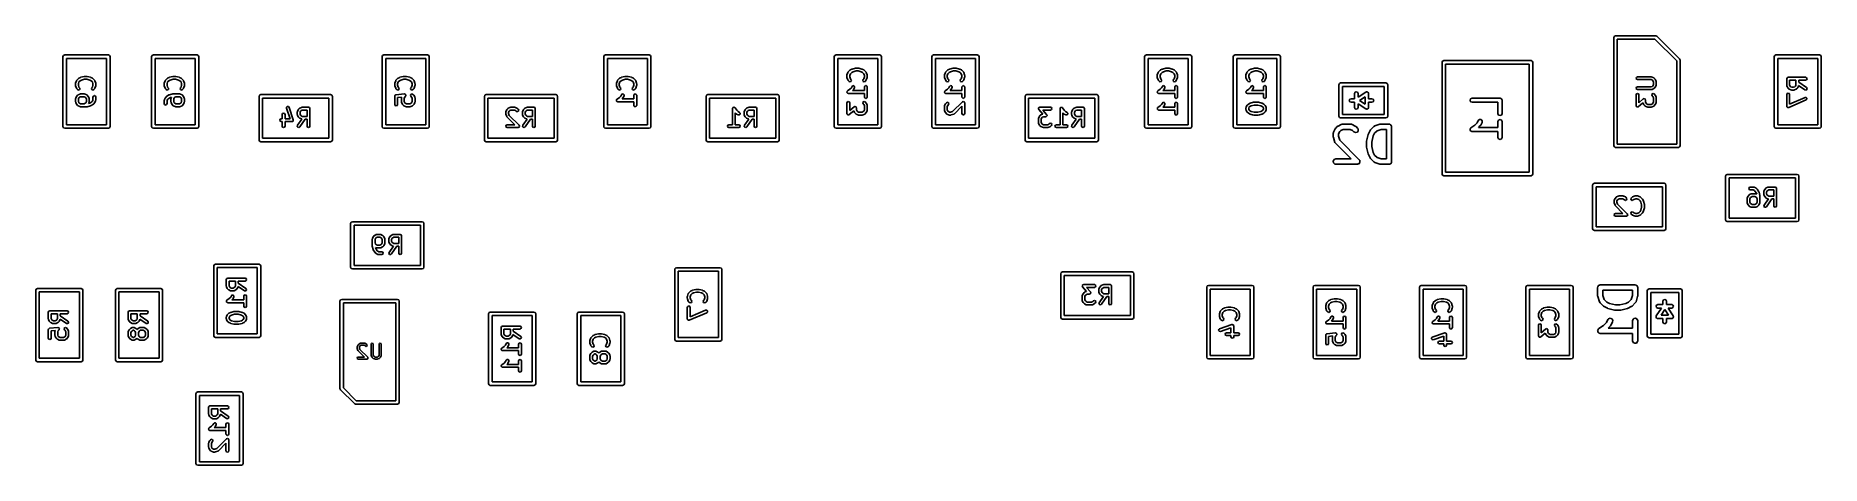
# Model space of a CAD drawing. Extents: x 0.06 to 2.08, y 0.06 to 0.54.
import ezdxf

# ---------------------------------------------------------------- set-up
doc = ezdxf.new("R2010")
doc.units = 0
doc.header["$MEASUREMENT"] = 0
doc.layers.add('BLACK', color=7, linetype='CONTINUOUS')

msp = doc.modelspace()

# ---------------------------------------------------------------- linework, layer by layer
at = {"layer": 'BLACK', "linetype": 'CONTINUOUS'}
for p, q in [((1.8426, 0.541), (1.8432, 0.5424)), ((1.8426, 0.419), (1.8426, 0.541)), ((1.8432, 0.5424), (1.8446, 0.543)), ((1.8446, 0.543), (1.8898, 0.543)), ((1.8465, 0.5391), (1.8465, 0.4209)), ((1.889, 0.5391), (1.8465, 0.5391)), ((1.9135, 0.5146), (1.889, 0.5391)), ((1.8898, 0.543), (1.8912, 0.5424)), ((1.8912, 0.5424), (1.9168, 0.5168)), ((0.0934, 0.5194), (0.094, 0.5208)), ((0.0934, 0.4406), (0.0934, 0.5194)), ((0.094, 0.5208), (0.0954, 0.5213)), ((0.0954, 0.5213), (0.1446, 0.5213)), ((0.0974, 0.5174), (0.0974, 0.4426)), ((0.1426, 0.5174), (0.0974, 0.5174)), ((0.1426, 0.4426), (0.1426, 0.5174)), ((0.1446, 0.5213), (0.146, 0.5208)), ((0.146, 0.5208), (0.1466, 0.5194)), ((0.1466, 0.5194), (0.1466, 0.4406)), ((0.1934, 0.5194), (0.194, 0.5208)), ((0.1934, 0.4406), (0.1934, 0.5194)), ((0.194, 0.5208), (0.1954, 0.5213)), ((0.1954, 0.5213), (0.2446, 0.5213)), ((0.1974, 0.5174), (0.1974, 0.4426)), ((0.2426, 0.5174), (0.1974, 0.5174)), ((0.2426, 0.4426), (0.2426, 0.5174)), ((0.2446, 0.5213), (0.246, 0.5208)), ((0.246, 0.5208), (0.2466, 0.5194)), ((0.2466, 0.5194), (0.2466, 0.4406)), ((0.4534, 0.5194), (0.454, 0.5208)), ((0.4534, 0.4406), (0.4534, 0.5194)), ((0.454, 0.5208), (0.4554, 0.5213)), ((0.4554, 0.5213), (0.5046, 0.5213)), ((0.4574, 0.5174), (0.4574, 0.4426)), ((0.5026, 0.5174), (0.4574, 0.5174)), ((0.5026, 0.4426), (0.5026, 0.5174)), ((0.5046, 0.5213), (0.506, 0.5208)), ((0.506, 0.5208), (0.5066, 0.5194)), ((0.5066, 0.5194), (0.5066, 0.4406)), ((0.7034, 0.5194), (0.704, 0.5208)), ((0.7034, 0.4406), (0.7034, 0.5194)), ((0.704, 0.5208), (0.7054, 0.5213)), ((0.7054, 0.5213), (0.7546, 0.5213)), ((0.7074, 0.5174), (0.7074, 0.4426)), ((0.7526, 0.5174), (0.7074, 0.5174)), ((0.7526, 0.4426), (0.7526, 0.5174)), ((0.7546, 0.5213), (0.756, 0.5208)), ((0.756, 0.5208), (0.7566, 0.5194)), ((0.7566, 0.5194), (0.7566, 0.4406)), ((0.9634, 0.5194), (0.964, 0.5208)), ((0.9634, 0.4406), (0.9634, 0.5194)), ((0.964, 0.5208), (0.9654, 0.5213)), ((0.9654, 0.5213), (1.0146, 0.5213)), ((0.9674, 0.5174), (0.9674, 0.4426)), ((1.0126, 0.5174), (0.9674, 0.5174)), ((0.979, 0.5022), (0.9809, 0.5041)), ((0.9809, 0.5041), (0.9812, 0.5042)), ((0.9812, 0.5042), (0.9813, 0.5044)), ((0.9813, 0.5044), (0.9832, 0.5053)), ((0.9832, 0.5053), (0.9834, 0.5053)), ((0.9834, 0.5053), (0.9835, 0.5054)), ((0.9835, 0.5054), (0.9873, 0.5064)), ((0.9873, 0.5064), (0.9875, 0.5063)), ((0.9875, 0.5063), (0.9877, 0.5064)), ((0.9877, 0.5064), (0.9905, 0.5064)), ((0.9905, 0.5064), (0.9907, 0.5063)), ((0.9907, 0.5063), (0.9909, 0.5064)), ((0.9909, 0.5064), (0.9946, 0.5054)), ((0.9946, 0.5054), (0.9947, 0.5053)), ((0.9947, 0.5053), (0.9949, 0.5053)), ((0.9949, 0.5053), (0.9968, 0.5044)), ((0.9968, 0.5044), (0.997, 0.5042)), ((0.997, 0.5042), (0.9972, 0.5041)), ((0.9972, 0.5041), (0.9991, 0.5022)), ((1.0126, 0.4426), (1.0126, 0.5174)), ((1.0146, 0.5213), (1.016, 0.5208)), ((1.016, 0.5208), (1.0166, 0.5194)), ((1.0166, 0.5194), (1.0166, 0.4406)), ((1.0734, 0.5194), (1.074, 0.5208)), ((1.0734, 0.4406), (1.0734, 0.5194)), ((1.074, 0.5208), (1.0754, 0.5213)), ((1.0754, 0.5213), (1.1246, 0.5213)), ((1.0774, 0.5174), (1.0774, 0.4426)), ((1.1226, 0.5174), (1.0774, 0.5174)), ((1.089, 0.5022), (1.0909, 0.5041)), ((1.0909, 0.5041), (1.0912, 0.5042)), ((1.0912, 0.5042), (1.0913, 0.5044)), ((1.0913, 0.5044), (1.0932, 0.5053)), ((1.0932, 0.5053), (1.0934, 0.5053)), ((1.0934, 0.5053), (1.0935, 0.5054)), ((1.0935, 0.5054), (1.0973, 0.5064)), ((1.0973, 0.5064), (1.0975, 0.5063)), ((1.0975, 0.5063), (1.0977, 0.5064)), ((1.0977, 0.5064), (1.1005, 0.5064)), ((1.1005, 0.5064), (1.1006, 0.5063)), ((1.1006, 0.5063), (1.1009, 0.5064)), ((1.1009, 0.5064), (1.1046, 0.5054)), ((1.1046, 0.5054), (1.1047, 0.5053)), ((1.1047, 0.5053), (1.1049, 0.5053)), ((1.1049, 0.5053), (1.1068, 0.5044)), ((1.1068, 0.5044), (1.107, 0.5042)), ((1.107, 0.5042), (1.1072, 0.5041)), ((1.1072, 0.5041), (1.1091, 0.5022)), ((1.1226, 0.4426), (1.1226, 0.5174)), ((1.1246, 0.5213), (1.126, 0.5208)), ((1.126, 0.5208), (1.1266, 0.5194)), ((1.1266, 0.5194), (1.1266, 0.4406)), ((1.3134, 0.5194), (1.314, 0.5208)), ((1.3134, 0.4406), (1.3134, 0.5194)), ((1.314, 0.5208), (1.3154, 0.5213)), ((1.3154, 0.5213), (1.3646, 0.5213)), ((1.3174, 0.5174), (1.3174, 0.4426)), ((1.3626, 0.5174), (1.3174, 0.5174)), ((1.329, 0.5022), (1.3309, 0.5041)), ((1.3309, 0.5041), (1.3312, 0.5042)), ((1.3312, 0.5042), (1.3313, 0.5044)), ((1.3313, 0.5044), (1.3332, 0.5053)), ((1.3332, 0.5053), (1.3334, 0.5053)), ((1.3334, 0.5053), (1.3335, 0.5054)), ((1.3335, 0.5054), (1.3373, 0.5064)), ((1.3373, 0.5064), (1.3375, 0.5063)), ((1.3375, 0.5063), (1.3377, 0.5064)), ((1.3377, 0.5064), (1.3405, 0.5064)), ((1.3405, 0.5064), (1.3406, 0.5063)), ((1.3406, 0.5063), (1.3409, 0.5064)), ((1.3409, 0.5064), (1.3446, 0.5054)), ((1.3446, 0.5054), (1.3447, 0.5053)), ((1.3447, 0.5053), (1.3449, 0.5053)), ((1.3449, 0.5053), (1.3468, 0.5044)), ((1.3468, 0.5044), (1.347, 0.5042)), ((1.347, 0.5042), (1.3472, 0.5041)), ((1.3472, 0.5041), (1.3491, 0.5022)), ((1.3626, 0.4426), (1.3626, 0.5174)), ((1.3646, 0.5213), (1.366, 0.5208)), ((1.366, 0.5208), (1.3666, 0.5194)), ((1.3666, 0.5194), (1.3666, 0.4406)), ((1.4134, 0.5194), (1.414, 0.5208)), ((1.4134, 0.4406), (1.4134, 0.5194)), ((1.414, 0.5208), (1.4154, 0.5213)), ((1.4154, 0.5213), (1.4646, 0.5213)), ((1.4174, 0.5174), (1.4174, 0.4426)), ((1.4626, 0.5174), (1.4174, 0.5174)), ((1.429, 0.5022), (1.4309, 0.5041)), ((1.4309, 0.5041), (1.4312, 0.5042)), ((1.4312, 0.5042), (1.4313, 0.5044)), ((1.4313, 0.5044), (1.4332, 0.5053)), ((1.4332, 0.5053), (1.4334, 0.5053)), ((1.4334, 0.5053), (1.4335, 0.5054)), ((1.4335, 0.5054), (1.4373, 0.5064)), ((1.4373, 0.5064), (1.4375, 0.5063)), ((1.4375, 0.5063), (1.4377, 0.5064)), ((1.4377, 0.5064), (1.4405, 0.5064)), ((1.4405, 0.5064), (1.4406, 0.5063)), ((1.4406, 0.5063), (1.4408, 0.5064)), ((1.4408, 0.5064), (1.4446, 0.5054)), ((1.4446, 0.5054), (1.4447, 0.5053)), ((1.4447, 0.5053), (1.4449, 0.5053)), ((1.4449, 0.5053), (1.4468, 0.5044)), ((1.4468, 0.5044), (1.447, 0.5042)), ((1.447, 0.5042), (1.4472, 0.5041)), ((1.4472, 0.5041), (1.4491, 0.5022)), ((1.4626, 0.4426), (1.4626, 0.5174)), ((1.4646, 0.5213), (1.466, 0.5208)), ((1.466, 0.5208), (1.4666, 0.5194)), ((1.4666, 0.5194), (1.4666, 0.4406)), ((1.6488, 0.513), (1.6494, 0.5144)), ((1.6488, 0.387), (1.6488, 0.513)), ((1.6494, 0.5144), (1.6508, 0.515)), ((1.6508, 0.515), (1.7492, 0.515)), ((1.6528, 0.511), (1.6528, 0.389)), ((1.7472, 0.511), (1.6528, 0.511)), ((1.7472, 0.389), (1.7472, 0.511)), ((1.7492, 0.515), (1.7506, 0.5144)), ((1.7506, 0.5144), (1.7512, 0.513)), ((1.7512, 0.513), (1.7512, 0.387)), ((1.9135, 0.4209), (1.9135, 0.5146)), ((1.9168, 0.5168), (1.9174, 0.5154)), ((1.9174, 0.5154), (1.9174, 0.419)), ((2.0234, 0.5194), (2.024, 0.5208)), ((2.0234, 0.4406), (2.0234, 0.5194)), ((2.024, 0.5208), (2.0254, 0.5213)), ((2.0254, 0.5213), (2.0746, 0.5213)), ((2.0274, 0.5174), (2.0274, 0.4426)), ((2.0726, 0.5174), (2.0274, 0.5174)), ((2.0726, 0.4426), (2.0726, 0.5174)), ((2.0746, 0.5213), (2.076, 0.5208)), ((2.076, 0.5208), (2.0766, 0.5194)), ((2.0766, 0.5194), (2.0766, 0.4406)), ((0.1076, 0.4889), (0.1077, 0.4891)), ((0.1076, 0.487), (0.1076, 0.4889)), ((0.1077, 0.4868), (0.1076, 0.487)), ((0.1077, 0.4894), (0.1087, 0.4922)), ((0.1077, 0.4891), (0.1077, 0.4894)), ((0.1077, 0.4865), (0.1077, 0.4868)), ((0.1087, 0.4837), (0.1077, 0.4865)), ((0.1087, 0.4922), (0.1089, 0.4925)), ((0.1089, 0.4834), (0.1087, 0.4837)), ((0.1089, 0.4925), (0.109, 0.4928)), ((0.109, 0.4831), (0.1089, 0.4834)), ((0.109, 0.4928), (0.1109, 0.4947)), ((0.1115, 0.4909), (0.1108, 0.4886)), ((0.1108, 0.4886), (0.1108, 0.4873)), ((0.1108, 0.4873), (0.1115, 0.4851)), ((0.1109, 0.4947), (0.1112, 0.4948)), ((0.1112, 0.4948), (0.1113, 0.495)), ((0.1113, 0.495), (0.1132, 0.4959)), ((0.113, 0.4923), (0.1115, 0.4909)), ((0.1115, 0.4851), (0.1122, 0.4844)), ((0.1122, 0.4844), (0.1127, 0.4833)), ((0.1145, 0.493), (0.113, 0.4923)), ((0.1132, 0.4959), (0.1134, 0.496)), ((0.1134, 0.496), (0.1135, 0.4961)), ((0.1135, 0.4961), (0.1173, 0.497)), ((0.1178, 0.4939), (0.1145, 0.493)), ((0.1173, 0.497), (0.1175, 0.497)), ((0.1175, 0.497), (0.1177, 0.497)), ((0.1177, 0.497), (0.1205, 0.497)), ((0.1203, 0.4939), (0.1178, 0.4939)), ((0.1237, 0.493), (0.1203, 0.4939)), ((0.1205, 0.497), (0.1207, 0.497)), ((0.1207, 0.497), (0.1209, 0.497)), ((0.1209, 0.497), (0.1246, 0.4961)), ((0.1252, 0.4923), (0.1237, 0.493)), ((0.1246, 0.4961), (0.1247, 0.496)), ((0.1247, 0.496), (0.1249, 0.4959)), ((0.1249, 0.4959), (0.1268, 0.495)), ((0.1266, 0.4909), (0.1252, 0.4923)), ((0.1255, 0.4833), (0.1259, 0.4844)), ((0.1259, 0.4844), (0.1266, 0.4851)), ((0.1273, 0.4886), (0.1266, 0.4909)), ((0.1266, 0.4851), (0.1273, 0.4873)), ((0.1268, 0.495), (0.127, 0.4948)), ((0.127, 0.4948), (0.1272, 0.4947)), ((0.1272, 0.4947), (0.1291, 0.4928)), ((0.1273, 0.4873), (0.1273, 0.4886)), ((0.1291, 0.4928), (0.1292, 0.4925)), ((0.1292, 0.4834), (0.1291, 0.4831)), ((0.1292, 0.4925), (0.1295, 0.4922)), ((0.1295, 0.4837), (0.1292, 0.4834)), ((0.1295, 0.4922), (0.1304, 0.4894)), ((0.1304, 0.4865), (0.1295, 0.4837)), ((0.1304, 0.4894), (0.1304, 0.4891)), ((0.1304, 0.4891), (0.1305, 0.4889)), ((0.1305, 0.487), (0.1304, 0.4868)), ((0.1304, 0.4868), (0.1304, 0.4865)), ((0.1305, 0.4889), (0.1305, 0.487)), ((0.2076, 0.4889), (0.2077, 0.4891)), ((0.2076, 0.487), (0.2076, 0.4889)), ((0.2077, 0.4868), (0.2076, 0.487)), ((0.2077, 0.4894), (0.2087, 0.4922)), ((0.2077, 0.4891), (0.2077, 0.4894)), ((0.2077, 0.4865), (0.2077, 0.4868)), ((0.2087, 0.4837), (0.2077, 0.4865)), ((0.2087, 0.4922), (0.2089, 0.4925)), ((0.2089, 0.4834), (0.2087, 0.4837)), ((0.2089, 0.4925), (0.209, 0.4928)), ((0.209, 0.4831), (0.2089, 0.4834)), ((0.209, 0.4928), (0.2109, 0.4947)), ((0.2115, 0.4909), (0.2108, 0.4886)), ((0.2108, 0.4886), (0.2108, 0.4873)), ((0.2108, 0.4873), (0.2115, 0.4851)), ((0.2109, 0.4947), (0.2112, 0.4948)), ((0.2112, 0.4948), (0.2113, 0.495)), ((0.2113, 0.495), (0.2132, 0.4959)), ((0.213, 0.4923), (0.2115, 0.4909)), ((0.2115, 0.4851), (0.2122, 0.4844)), ((0.2122, 0.4844), (0.2127, 0.4833)), ((0.2145, 0.493), (0.213, 0.4923)), ((0.2132, 0.4959), (0.2134, 0.496)), ((0.2134, 0.496), (0.2135, 0.4961)), ((0.2135, 0.4961), (0.2173, 0.497)), ((0.2178, 0.4939), (0.2145, 0.493)), ((0.2173, 0.497), (0.2175, 0.497)), ((0.2175, 0.497), (0.2177, 0.497)), ((0.2177, 0.497), (0.2205, 0.497)), ((0.2203, 0.4939), (0.2178, 0.4939)), ((0.2237, 0.493), (0.2203, 0.4939)), ((0.2205, 0.497), (0.2207, 0.497)), ((0.2207, 0.497), (0.2209, 0.497)), ((0.2209, 0.497), (0.2246, 0.4961)), ((0.2252, 0.4923), (0.2237, 0.493)), ((0.2246, 0.4961), (0.2247, 0.496)), ((0.2247, 0.496), (0.2249, 0.4959)), ((0.2249, 0.4959), (0.2268, 0.495)), ((0.2266, 0.4909), (0.2252, 0.4923)), ((0.2255, 0.4833), (0.2259, 0.4844)), ((0.2259, 0.4844), (0.2266, 0.4851)), ((0.2273, 0.4886), (0.2266, 0.4909)), ((0.2266, 0.4851), (0.2273, 0.4873)), ((0.2268, 0.495), (0.227, 0.4948)), ((0.227, 0.4948), (0.2272, 0.4947)), ((0.2272, 0.4947), (0.2291, 0.4928)), ((0.2273, 0.4873), (0.2273, 0.4886)), ((0.2291, 0.4928), (0.2292, 0.4925)), ((0.2292, 0.4834), (0.2291, 0.4831)), ((0.2292, 0.4925), (0.2295, 0.4922)), ((0.2295, 0.4837), (0.2292, 0.4834)), ((0.2295, 0.4922), (0.2304, 0.4894)), ((0.2304, 0.4865), (0.2295, 0.4837)), ((0.2304, 0.4894), (0.2304, 0.4891)), ((0.2304, 0.4891), (0.2305, 0.4889)), ((0.2305, 0.487), (0.2304, 0.4868)), ((0.2304, 0.4868), (0.2304, 0.4865)), ((0.2305, 0.4889), (0.2305, 0.487)), ((0.4676, 0.4889), (0.4677, 0.4891)), ((0.4676, 0.487), (0.4676, 0.4889)), ((0.4677, 0.4868), (0.4676, 0.487)), ((0.4677, 0.4894), (0.4687, 0.4922)), ((0.4677, 0.4891), (0.4677, 0.4894)), ((0.4677, 0.4865), (0.4677, 0.4868)), ((0.4687, 0.4837), (0.4677, 0.4865)), ((0.4687, 0.4922), (0.4689, 0.4925)), ((0.4689, 0.4834), (0.4687, 0.4837)), ((0.4689, 0.4925), (0.469, 0.4928)), ((0.469, 0.4831), (0.4689, 0.4834)), ((0.469, 0.4928), (0.4709, 0.4947)), ((0.4715, 0.4909), (0.4708, 0.4886)), ((0.4708, 0.4886), (0.4708, 0.4873)), ((0.4708, 0.4873), (0.4715, 0.4851)), ((0.4709, 0.4947), (0.4712, 0.4948)), ((0.4712, 0.4948), (0.4713, 0.495)), ((0.4713, 0.495), (0.4732, 0.4959)), ((0.473, 0.4923), (0.4715, 0.4909)), ((0.4715, 0.4851), (0.4722, 0.4844)), ((0.4722, 0.4844), (0.4727, 0.4833)), ((0.4745, 0.493), (0.473, 0.4923)), ((0.4732, 0.4959), (0.4734, 0.496)), ((0.4734, 0.496), (0.4735, 0.4961)), ((0.4735, 0.4961), (0.4773, 0.497)), ((0.4778, 0.4939), (0.4745, 0.493)), ((0.4773, 0.497), (0.4775, 0.497)), ((0.4775, 0.497), (0.4777, 0.497)), ((0.4777, 0.497), (0.4805, 0.497)), ((0.4803, 0.4939), (0.4778, 0.4939)), ((0.4837, 0.493), (0.4803, 0.4939)), ((0.4805, 0.497), (0.4807, 0.497)), ((0.4807, 0.497), (0.4809, 0.497)), ((0.4809, 0.497), (0.4846, 0.4961)), ((0.4852, 0.4923), (0.4837, 0.493)), ((0.4846, 0.4961), (0.4847, 0.496)), ((0.4847, 0.496), (0.4849, 0.4959)), ((0.4849, 0.4959), (0.4868, 0.495)), ((0.4866, 0.4909), (0.4852, 0.4923)), ((0.4855, 0.4833), (0.4859, 0.4844)), ((0.4859, 0.4844), (0.4866, 0.4851)), ((0.4873, 0.4886), (0.4866, 0.4909)), ((0.4866, 0.4851), (0.4873, 0.4873)), ((0.4868, 0.495), (0.487, 0.4948)), ((0.487, 0.4948), (0.4872, 0.4947)), ((0.4872, 0.4947), (0.4891, 0.4928)), ((0.4873, 0.4873), (0.4873, 0.4886)), ((0.4891, 0.4928), (0.4892, 0.4925)), ((0.4892, 0.4834), (0.4891, 0.4831)), ((0.4892, 0.4925), (0.4895, 0.4922)), ((0.4895, 0.4837), (0.4892, 0.4834)), ((0.4895, 0.4922), (0.4904, 0.4894)), ((0.4904, 0.4865), (0.4895, 0.4837)), ((0.4904, 0.4894), (0.4904, 0.4891)), ((0.4904, 0.4891), (0.4905, 0.4889)), ((0.4905, 0.487), (0.4904, 0.4868)), ((0.4904, 0.4868), (0.4904, 0.4865)), ((0.4905, 0.4889), (0.4905, 0.487)), ((0.7176, 0.4889), (0.7177, 0.4891)), ((0.7176, 0.487), (0.7176, 0.4889)), ((0.7177, 0.4868), (0.7176, 0.487)), ((0.7177, 0.4894), (0.7187, 0.4922)), ((0.7177, 0.4891), (0.7177, 0.4894)), ((0.7177, 0.4865), (0.7177, 0.4868)), ((0.7187, 0.4837), (0.7177, 0.4865)), ((0.7187, 0.4922), (0.7189, 0.4925)), ((0.7189, 0.4834), (0.7187, 0.4837)), ((0.7189, 0.4925), (0.719, 0.4928)), ((0.719, 0.4831), (0.7189, 0.4834)), ((0.719, 0.4928), (0.7209, 0.4947)), ((0.7215, 0.4909), (0.7208, 0.4886)), ((0.7208, 0.4886), (0.7208, 0.4873)), ((0.7208, 0.4873), (0.7215, 0.4851)), ((0.7209, 0.4947), (0.7212, 0.4948)), ((0.7212, 0.4948), (0.7213, 0.495)), ((0.7213, 0.495), (0.7232, 0.4959)), ((0.723, 0.4923), (0.7215, 0.4909)), ((0.7215, 0.4851), (0.7222, 0.4844)), ((0.7222, 0.4844), (0.7227, 0.4833)), ((0.7245, 0.493), (0.723, 0.4923)), ((0.7232, 0.4959), (0.7234, 0.496)), ((0.7234, 0.496), (0.7235, 0.4961)), ((0.7235, 0.4961), (0.7273, 0.497)), ((0.7278, 0.4939), (0.7245, 0.493)), ((0.7273, 0.497), (0.7275, 0.497)), ((0.7275, 0.497), (0.7277, 0.497)), ((0.7277, 0.497), (0.7305, 0.497)), ((0.7303, 0.4939), (0.7278, 0.4939)), ((0.7337, 0.493), (0.7303, 0.4939)), ((0.7305, 0.497), (0.7307, 0.497)), ((0.7307, 0.497), (0.7309, 0.497)), ((0.7309, 0.497), (0.7346, 0.4961)), ((0.7352, 0.4923), (0.7337, 0.493)), ((0.7346, 0.4961), (0.7347, 0.496)), ((0.7347, 0.496), (0.7349, 0.4959)), ((0.7349, 0.4959), (0.7368, 0.495)), ((0.7366, 0.4909), (0.7352, 0.4923)), ((0.7355, 0.4833), (0.7359, 0.4844)), ((0.7359, 0.4844), (0.7366, 0.4851)), ((0.7373, 0.4886), (0.7366, 0.4909)), ((0.7366, 0.4851), (0.7373, 0.4873)), ((0.7368, 0.495), (0.737, 0.4948)), ((0.737, 0.4948), (0.7372, 0.4947)), ((0.7372, 0.4947), (0.7391, 0.4928)), ((0.7373, 0.4873), (0.7373, 0.4886)), ((0.7391, 0.4928), (0.7392, 0.4925)), ((0.7392, 0.4834), (0.7391, 0.4831)), ((0.7392, 0.4925), (0.7395, 0.4922)), ((0.7395, 0.4837), (0.7392, 0.4834)), ((0.7395, 0.4922), (0.7404, 0.4894)), ((0.7404, 0.4865), (0.7395, 0.4837)), ((0.7404, 0.4894), (0.7404, 0.4891)), ((0.7404, 0.4891), (0.7405, 0.4889)), ((0.7405, 0.487), (0.7404, 0.4868)), ((0.7404, 0.4868), (0.7404, 0.4865)), ((0.7405, 0.4889), (0.7405, 0.487)), ((0.9776, 0.4983), (0.9777, 0.4985)), ((0.9776, 0.4964), (0.9776, 0.4983)), ((0.9777, 0.4962), (0.9776, 0.4964)), ((0.9777, 0.4988), (0.9787, 0.5016)), ((0.9777, 0.4985), (0.9777, 0.4988)), ((0.9777, 0.4959), (0.9777, 0.4962)), ((0.9787, 0.4931), (0.9777, 0.4959)), ((0.9787, 0.5016), (0.9789, 0.5019)), ((0.9789, 0.4928), (0.9787, 0.4931)), ((0.9789, 0.5019), (0.979, 0.5022)), ((0.979, 0.4925), (0.9789, 0.4928)), ((0.98, 0.4915), (0.979, 0.4925)), ((0.9811, 0.4911), (0.98, 0.4915)), ((0.9815, 0.5002), (0.9808, 0.498)), ((0.9808, 0.498), (0.9808, 0.4967)), ((0.9808, 0.4967), (0.9815, 0.4944)), ((0.981, 0.4826), (0.9826, 0.4842)), ((0.9822, 0.4915), (0.9811, 0.4911)), ((0.983, 0.5017), (0.9815, 0.5002)), ((0.9815, 0.4944), (0.9822, 0.4938)), ((0.9822, 0.4938), (0.9827, 0.4927)), ((0.9827, 0.4927), (0.9822, 0.4915)), ((0.9826, 0.4842), (0.9834, 0.4859)), ((0.9845, 0.5024), (0.983, 0.5017)), ((0.9834, 0.4859), (0.9843, 0.4867)), ((0.9843, 0.4867), (0.9855, 0.4866)), ((0.9879, 0.5033), (0.9845, 0.5024)), ((0.9863, 0.4845), (0.9853, 0.4826)), ((0.9855, 0.4866), (0.9863, 0.4857)), ((0.9863, 0.4857), (0.9863, 0.4845)), ((0.9903, 0.5033), (0.9879, 0.5033)), ((0.9937, 0.5024), (0.9903, 0.5033)), ((0.9952, 0.5017), (0.9937, 0.5024)), ((0.9966, 0.5002), (0.9952, 0.5017)), ((0.9955, 0.4927), (0.9959, 0.4938)), ((0.9959, 0.4915), (0.9955, 0.4927)), ((0.9959, 0.4938), (0.9966, 0.4944)), ((0.997, 0.4911), (0.9959, 0.4915)), ((0.9973, 0.498), (0.9966, 0.5002)), ((0.9966, 0.4944), (0.9973, 0.4967)), ((0.9981, 0.4915), (0.997, 0.4911)), ((0.9973, 0.4967), (0.9973, 0.498)), ((0.9973, 0.4852), (0.9978, 0.4863)), ((0.9973, 0.4811), (0.9973, 0.4852)), ((0.9978, 0.4863), (0.9989, 0.4867)), ((0.9991, 0.4925), (0.9981, 0.4915)), ((0.9989, 0.4867), (1, 0.4863)), ((0.9991, 0.5022), (0.9992, 0.5019)), ((0.9992, 0.4928), (0.9991, 0.4925)), ((0.9992, 0.5019), (0.9995, 0.5016)), ((0.9995, 0.4931), (0.9992, 0.4928)), ((0.9995, 0.5016), (1.0004, 0.4988)), ((1.0004, 0.4959), (0.9995, 0.4931)), ((1, 0.4863), (1.0005, 0.4852)), ((1.0004, 0.4988), (1.0004, 0.4985)), ((1.0004, 0.4985), (1.0005, 0.4983)), ((1.0005, 0.4964), (1.0004, 0.4962)), ((1.0004, 0.4962), (1.0004, 0.4959)), ((1.0005, 0.4983), (1.0005, 0.4964)), ((1.0005, 0.4852), (1.0005, 0.4739)), ((1.0877, 0.4988), (1.0887, 0.5016)), ((1.0877, 0.4985), (1.0877, 0.4988)), ((1.0877, 0.4983), (1.0877, 0.4985)), ((1.0877, 0.4964), (1.0877, 0.4983)), ((1.0877, 0.4962), (1.0877, 0.4964)), ((1.0877, 0.4959), (1.0877, 0.4962)), ((1.0887, 0.4931), (1.0877, 0.4959)), ((1.0887, 0.5016), (1.0889, 0.5019)), ((1.0889, 0.4928), (1.0887, 0.4931)), ((1.0889, 0.5019), (1.089, 0.5022)), ((1.089, 0.4925), (1.0889, 0.4928)), ((1.09, 0.4915), (1.089, 0.4925)), ((1.0911, 0.4911), (1.09, 0.4915)), ((1.0915, 0.5002), (1.0908, 0.498)), ((1.0908, 0.498), (1.0908, 0.4967)), ((1.0908, 0.4967), (1.0915, 0.4944)), ((1.091, 0.4826), (1.0926, 0.4842)), ((1.0922, 0.4915), (1.0911, 0.4911)), ((1.093, 0.5017), (1.0915, 0.5002)), ((1.0915, 0.4944), (1.0922, 0.4938)), ((1.0922, 0.4938), (1.0927, 0.4927)), ((1.0927, 0.4927), (1.0922, 0.4915)), ((1.0926, 0.4842), (1.0934, 0.4859)), ((1.0945, 0.5024), (1.093, 0.5017)), ((1.0934, 0.4859), (1.0943, 0.4867)), ((1.0943, 0.4867), (1.0956, 0.4866)), ((1.0978, 0.5033), (1.0945, 0.5024)), ((1.0962, 0.4845), (1.0953, 0.4826)), ((1.0956, 0.4866), (1.0963, 0.4857)), ((1.0963, 0.4857), (1.0962, 0.4845)), ((1.1003, 0.5033), (1.0978, 0.5033)), ((1.1037, 0.5024), (1.1003, 0.5033)), ((1.1052, 0.5017), (1.1037, 0.5024)), ((1.1066, 0.5002), (1.1052, 0.5017)), ((1.1055, 0.4927), (1.1059, 0.4938)), ((1.1059, 0.4915), (1.1055, 0.4927)), ((1.1059, 0.4938), (1.1066, 0.4944)), ((1.107, 0.4911), (1.1059, 0.4915)), ((1.1073, 0.498), (1.1066, 0.5002)), ((1.1066, 0.4944), (1.1073, 0.4967)), ((1.1081, 0.4915), (1.107, 0.4911)), ((1.1073, 0.4967), (1.1073, 0.498)), ((1.1073, 0.4852), (1.1078, 0.4863)), ((1.1073, 0.4811), (1.1073, 0.4852)), ((1.1078, 0.4863), (1.1089, 0.4867)), ((1.1091, 0.4925), (1.1081, 0.4915)), ((1.1089, 0.4867), (1.11, 0.4863)), ((1.1091, 0.5022), (1.1092, 0.5019)), ((1.1092, 0.4928), (1.1091, 0.4925)), ((1.1092, 0.5019), (1.1095, 0.5016)), ((1.1095, 0.4931), (1.1092, 0.4928)), ((1.1095, 0.5016), (1.1104, 0.4988)), ((1.1104, 0.4959), (1.1095, 0.4931)), ((1.11, 0.4863), (1.1105, 0.4852)), ((1.1104, 0.4988), (1.1104, 0.4985)), ((1.1104, 0.4985), (1.1105, 0.4983)), ((1.1105, 0.4964), (1.1104, 0.4962)), ((1.1104, 0.4962), (1.1104, 0.4959)), ((1.1105, 0.4983), (1.1105, 0.4964)), ((1.1105, 0.4852), (1.1105, 0.4739)), ((1.3276, 0.4983), (1.3277, 0.4985)), ((1.3276, 0.4964), (1.3276, 0.4983)), ((1.3277, 0.4962), (1.3276, 0.4964)), ((1.3277, 0.4988), (1.3287, 0.5016)), ((1.3277, 0.4985), (1.3277, 0.4988)), ((1.3277, 0.4959), (1.3277, 0.4962)), ((1.3287, 0.4931), (1.3277, 0.4959)), ((1.3287, 0.5016), (1.3289, 0.5019)), ((1.3289, 0.4928), (1.3287, 0.4931)), ((1.3289, 0.5019), (1.329, 0.5022)), ((1.329, 0.4925), (1.3289, 0.4928)), ((1.33, 0.4915), (1.329, 0.4925)), ((1.3311, 0.4911), (1.33, 0.4915)), ((1.3315, 0.5002), (1.3308, 0.498)), ((1.3308, 0.498), (1.3308, 0.4967)), ((1.3308, 0.4967), (1.3315, 0.4944)), ((1.331, 0.4826), (1.3326, 0.4842)), ((1.3322, 0.4915), (1.3311, 0.4911)), ((1.333, 0.5017), (1.3315, 0.5002)), ((1.3315, 0.4944), (1.3322, 0.4938)), ((1.3322, 0.4938), (1.3327, 0.4927)), ((1.3327, 0.4927), (1.3322, 0.4915)), ((1.3326, 0.4842), (1.3334, 0.4859)), ((1.3345, 0.5024), (1.333, 0.5017)), ((1.3334, 0.4859), (1.3343, 0.4867)), ((1.3343, 0.4867), (1.3356, 0.4866)), ((1.3378, 0.5033), (1.3345, 0.5024)), ((1.3362, 0.4845), (1.3353, 0.4826)), ((1.3356, 0.4866), (1.3363, 0.4857)), ((1.3363, 0.4857), (1.3362, 0.4845)), ((1.3403, 0.5033), (1.3378, 0.5033)), ((1.3437, 0.5024), (1.3403, 0.5033)), ((1.3452, 0.5017), (1.3437, 0.5024)), ((1.3466, 0.5002), (1.3452, 0.5017)), ((1.3455, 0.4927), (1.3459, 0.4938)), ((1.3459, 0.4915), (1.3455, 0.4927)), ((1.3459, 0.4938), (1.3466, 0.4944)), ((1.347, 0.4911), (1.3459, 0.4915)), ((1.3473, 0.498), (1.3466, 0.5002)), ((1.3466, 0.4944), (1.3473, 0.4967)), ((1.3481, 0.4915), (1.347, 0.4911)), ((1.3473, 0.4967), (1.3473, 0.498)), ((1.3473, 0.4852), (1.3478, 0.4863)), ((1.3473, 0.4811), (1.3473, 0.4852)), ((1.3478, 0.4863), (1.3489, 0.4867)), ((1.3491, 0.4925), (1.3481, 0.4915)), ((1.3489, 0.4867), (1.35, 0.4863)), ((1.3491, 0.5022), (1.3492, 0.5019)), ((1.3492, 0.4928), (1.3491, 0.4925)), ((1.3492, 0.5019), (1.3495, 0.5016)), ((1.3495, 0.4931), (1.3492, 0.4928)), ((1.3495, 0.5016), (1.3504, 0.4988)), ((1.3504, 0.4959), (1.3495, 0.4931)), ((1.35, 0.4863), (1.3505, 0.4852)), ((1.3504, 0.4988), (1.3504, 0.4985)), ((1.3504, 0.4985), (1.3505, 0.4983)), ((1.3505, 0.4964), (1.3504, 0.4962)), ((1.3504, 0.4962), (1.3504, 0.4959)), ((1.3505, 0.4983), (1.3505, 0.4964)), ((1.3505, 0.4852), (1.3505, 0.4739)), ((1.4277, 0.4988), (1.4287, 0.5016)), ((1.4277, 0.4985), (1.4277, 0.4988)), ((1.4277, 0.4983), (1.4277, 0.4985)), ((1.4277, 0.4964), (1.4277, 0.4983)), ((1.4277, 0.4962), (1.4277, 0.4964)), ((1.4277, 0.4959), (1.4277, 0.4962)), ((1.4287, 0.4931), (1.4277, 0.4959)), ((1.4287, 0.5016), (1.4289, 0.5019)), ((1.4289, 0.4928), (1.4287, 0.4931)), ((1.4289, 0.5019), (1.429, 0.5022)), ((1.429, 0.4925), (1.4289, 0.4928)), ((1.43, 0.4915), (1.429, 0.4925)), ((1.4311, 0.4911), (1.43, 0.4915)), ((1.4315, 0.5002), (1.4308, 0.498)), ((1.4308, 0.498), (1.4308, 0.4967)), ((1.4308, 0.4967), (1.4315, 0.4944)), ((1.431, 0.4826), (1.4326, 0.4842)), ((1.4322, 0.4915), (1.4311, 0.4911)), ((1.433, 0.5017), (1.4315, 0.5002)), ((1.4315, 0.4944), (1.4322, 0.4938)), ((1.4322, 0.4938), (1.4327, 0.4927)), ((1.4327, 0.4927), (1.4322, 0.4915)), ((1.4326, 0.4842), (1.4334, 0.4859)), ((1.4345, 0.5024), (1.433, 0.5017)), ((1.4334, 0.4859), (1.4344, 0.4867)), ((1.4344, 0.4867), (1.4356, 0.4866)), ((1.4379, 0.5033), (1.4345, 0.5024)), ((1.4363, 0.4845), (1.4353, 0.4826)), ((1.4356, 0.4866), (1.4363, 0.4857)), ((1.4363, 0.4857), (1.4363, 0.4845)), ((1.4403, 0.5033), (1.4379, 0.5033)), ((1.4437, 0.5024), (1.4403, 0.5033)), ((1.4452, 0.5017), (1.4437, 0.5024)), ((1.4466, 0.5002), (1.4452, 0.5017)), ((1.4455, 0.4927), (1.4459, 0.4938)), ((1.4459, 0.4915), (1.4455, 0.4927)), ((1.4459, 0.4938), (1.4466, 0.4944)), ((1.447, 0.4911), (1.4459, 0.4915)), ((1.4473, 0.498), (1.4466, 0.5002)), ((1.4466, 0.4944), (1.4473, 0.4967)), ((1.4481, 0.4915), (1.447, 0.4911)), ((1.4473, 0.4967), (1.4473, 0.498)), ((1.4473, 0.4852), (1.4478, 0.4863)), ((1.4473, 0.4811), (1.4473, 0.4852)), ((1.4478, 0.4863), (1.4489, 0.4867)), ((1.4491, 0.4925), (1.4481, 0.4915)), ((1.4489, 0.4867), (1.45, 0.4863)), ((1.4491, 0.5022), (1.4492, 0.5019)), ((1.4492, 0.4928), (1.4491, 0.4925)), ((1.4492, 0.5019), (1.4495, 0.5016)), ((1.4495, 0.4931), (1.4492, 0.4928)), ((1.4495, 0.5016), (1.4504, 0.4988)), ((1.4504, 0.4959), (1.4495, 0.4931)), ((1.45, 0.4863), (1.4505, 0.4852)), ((1.4504, 0.4988), (1.4504, 0.4985)), ((1.4504, 0.4985), (1.4505, 0.4983)), ((1.4505, 0.4964), (1.4504, 0.4962)), ((1.4504, 0.4962), (1.4504, 0.4959)), ((1.4505, 0.4983), (1.4505, 0.4964)), ((1.4505, 0.4852), (1.4505, 0.4739)), ((1.5324, 0.4877), (1.533, 0.4891)), ((1.5324, 0.4523), (1.5324, 0.4877)), ((1.533, 0.4891), (1.5344, 0.4897)), ((1.5344, 0.4897), (1.5856, 0.4897)), ((1.5364, 0.4857), (1.5364, 0.4543)), ((1.5836, 0.4857), (1.5364, 0.4857)), ((1.5836, 0.4543), (1.5836, 0.4857)), ((1.5856, 0.4897), (1.587, 0.4891)), ((1.587, 0.4891), (1.5876, 0.4877)), ((1.5876, 0.4877), (1.5876, 0.4523)), ((1.8677, 0.495), (1.8682, 0.496)), ((1.8682, 0.494), (1.8677, 0.495)), ((1.8677, 0.4838), (1.8682, 0.4848)), ((1.8682, 0.4827), (1.8677, 0.4838)), ((1.8682, 0.496), (1.8692, 0.4965)), ((1.8692, 0.4935), (1.8682, 0.494)), ((1.8682, 0.4848), (1.8692, 0.4852)), ((1.8692, 0.4965), (1.8852, 0.4965)), ((1.8848, 0.4935), (1.8692, 0.4935)), ((1.8692, 0.4852), (1.8848, 0.4852)), ((1.8862, 0.4928), (1.8848, 0.4935)), ((1.8848, 0.4852), (1.8862, 0.4859)), ((1.8852, 0.4965), (1.8855, 0.4963)), ((1.8855, 0.4963), (1.8858, 0.4963)), ((1.8858, 0.4963), (1.8877, 0.4954)), ((1.8877, 0.4834), (1.8858, 0.4824)), ((1.8867, 0.4922), (1.8862, 0.4928)), ((1.8862, 0.4859), (1.8867, 0.4865)), ((1.8874, 0.4909), (1.8867, 0.4922)), ((1.8867, 0.4865), (1.8874, 0.4878)), ((1.8874, 0.4878), (1.8874, 0.4909)), ((1.8877, 0.4954), (1.8879, 0.4952)), ((1.8879, 0.4835), (1.8877, 0.4834)), ((1.8879, 0.4952), (1.8881, 0.4951)), ((1.8881, 0.4836), (1.8879, 0.4835)), ((1.8881, 0.4951), (1.889, 0.4942)), ((1.889, 0.4846), (1.8881, 0.4836)), ((1.889, 0.4942), (1.8891, 0.4939)), ((1.8891, 0.4848), (1.889, 0.4846)), ((1.8891, 0.4939), (1.8893, 0.4938)), ((1.8893, 0.485), (1.8891, 0.4848)), ((1.8893, 0.4938), (1.8902, 0.4919)), ((1.8902, 0.4868), (1.8893, 0.485)), ((1.8902, 0.4919), (1.8902, 0.4916)), ((1.8902, 0.4916), (1.8904, 0.4912)), ((1.8904, 0.4875), (1.8902, 0.4872)), ((1.8902, 0.4872), (1.8902, 0.4868)), ((1.8904, 0.4912), (1.8904, 0.4875)), ((2.0377, 0.4945), (2.0381, 0.4956)), ((2.0377, 0.487), (2.0377, 0.4945)), ((2.0378, 0.4867), (2.0377, 0.487)), ((2.0378, 0.4863), (2.0378, 0.4867)), ((2.0387, 0.4845), (2.0378, 0.4863)), ((2.0381, 0.4956), (2.0392, 0.4961)), ((2.0389, 0.4843), (2.0387, 0.4845)), ((2.039, 0.484), (2.0389, 0.4843)), ((2.04, 0.4831), (2.039, 0.484)), ((2.0392, 0.4961), (2.0589, 0.4961)), ((2.0408, 0.493), (2.0408, 0.4874)), ((2.048, 0.493), (2.0408, 0.493)), ((2.0408, 0.4874), (2.0415, 0.4861)), ((2.0415, 0.4861), (2.042, 0.4855)), ((2.042, 0.4855), (2.0433, 0.4849)), ((2.0433, 0.4849), (2.0454, 0.4849)), ((2.0454, 0.4849), (2.0467, 0.4855)), ((2.0467, 0.4855), (2.0473, 0.4861)), ((2.0473, 0.4861), (2.048, 0.4874)), ((2.048, 0.4874), (2.048, 0.493)), ((2.0497, 0.484), (2.0488, 0.4831)), ((2.0498, 0.4843), (2.0497, 0.484)), ((2.05, 0.4845), (2.0498, 0.4843)), ((2.0509, 0.4863), (2.05, 0.4845)), ((2.051, 0.4867), (2.0509, 0.4863)), ((2.058, 0.482), (2.051, 0.4869)), ((2.051, 0.4869), (2.051, 0.4867)), ((2.0589, 0.493), (2.0511, 0.493)), ((2.0511, 0.493), (2.0511, 0.4907)), ((2.0511, 0.4907), (2.0598, 0.4846)), ((2.0589, 0.4961), (2.06, 0.4956)), ((2.06, 0.4934), (2.0589, 0.493)), ((2.0598, 0.4846), (2.0605, 0.4836)), ((2.06, 0.4956), (2.0605, 0.4945)), ((2.0605, 0.4945), (2.06, 0.4934)), ((2.0605, 0.4836), (2.0602, 0.4824)), ((0.1076, 0.472), (0.1078, 0.4724)), ((0.1076, 0.4683), (0.1076, 0.472)), ((0.1078, 0.4679), (0.1076, 0.4683)), ((0.1078, 0.4727), (0.1087, 0.4746)), ((0.1078, 0.4724), (0.1078, 0.4727)), ((0.1078, 0.4676), (0.1078, 0.4679)), ((0.1087, 0.4657), (0.1078, 0.4676)), ((0.1087, 0.4746), (0.1089, 0.4748)), ((0.1089, 0.4655), (0.1087, 0.4657)), ((0.1089, 0.4748), (0.109, 0.475)), ((0.109, 0.4653), (0.1089, 0.4655)), ((0.11, 0.4822), (0.109, 0.4831)), ((0.109, 0.475), (0.11, 0.476)), ((0.11, 0.4644), (0.109, 0.4653)), ((0.1111, 0.4817), (0.11, 0.4822)), ((0.11, 0.476), (0.1102, 0.4761)), ((0.1102, 0.4643), (0.11, 0.4644)), ((0.1102, 0.4761), (0.1104, 0.4763)), ((0.1104, 0.4641), (0.1102, 0.4643)), ((0.1104, 0.4763), (0.1123, 0.4772)), ((0.1123, 0.4631), (0.1104, 0.4641)), ((0.1115, 0.473), (0.1108, 0.4717)), ((0.1108, 0.4717), (0.1108, 0.4687)), ((0.1108, 0.4687), (0.1115, 0.4673)), ((0.1122, 0.4822), (0.1111, 0.4817)), ((0.112, 0.4736), (0.1115, 0.473)), ((0.1115, 0.4673), (0.112, 0.4668)), ((0.1133, 0.4742), (0.112, 0.4736)), ((0.112, 0.4668), (0.1133, 0.4661)), ((0.1127, 0.4833), (0.1122, 0.4822)), ((0.1123, 0.4772), (0.1126, 0.4772)), ((0.1126, 0.4772), (0.113, 0.4774)), ((0.113, 0.4774), (0.1177, 0.4774)), ((0.1173, 0.4742), (0.1133, 0.4742)), ((0.1133, 0.4661), (0.1173, 0.4661)), ((0.1186, 0.4736), (0.1173, 0.4742)), ((0.1173, 0.4661), (0.1186, 0.4668)), ((0.1177, 0.4774), (0.118, 0.4772)), ((0.118, 0.4772), (0.1184, 0.4772)), ((0.1184, 0.4772), (0.1202, 0.4763)), ((0.1192, 0.473), (0.1186, 0.4736)), ((0.1186, 0.4668), (0.1192, 0.4673)), ((0.1198, 0.4717), (0.1192, 0.473)), ((0.1192, 0.4673), (0.1198, 0.4687)), ((0.1198, 0.4687), (0.1198, 0.4717)), ((0.1202, 0.4763), (0.1204, 0.4761)), ((0.1204, 0.4761), (0.1206, 0.476)), ((0.1206, 0.476), (0.1216, 0.475)), ((0.1246, 0.4639), (0.1209, 0.463)), ((0.1216, 0.475), (0.1217, 0.4748)), ((0.1217, 0.4748), (0.1219, 0.4746)), ((0.1219, 0.4746), (0.1228, 0.4727)), ((0.1228, 0.4676), (0.1223, 0.4666)), ((0.1223, 0.4666), (0.1236, 0.4669)), ((0.1228, 0.4727), (0.1228, 0.4724)), ((0.1228, 0.4724), (0.123, 0.472)), ((0.123, 0.4683), (0.1228, 0.4679)), ((0.1228, 0.4679), (0.1228, 0.4676)), ((0.123, 0.472), (0.123, 0.4683)), ((0.1236, 0.4669), (0.126, 0.4686)), ((0.1248, 0.4641), (0.1246, 0.4639)), ((0.1251, 0.4642), (0.1248, 0.4641)), ((0.1279, 0.466), (0.1251, 0.4642)), ((0.1259, 0.4822), (0.1255, 0.4833)), ((0.127, 0.4817), (0.1259, 0.4822)), ((0.126, 0.4686), (0.1267, 0.4692)), ((0.1267, 0.4692), (0.1273, 0.4705)), ((0.1281, 0.4822), (0.127, 0.4817)), ((0.1273, 0.4739), (0.1278, 0.475)), ((0.1273, 0.4705), (0.1273, 0.4739)), ((0.1278, 0.475), (0.1289, 0.4755)), ((0.128, 0.4662), (0.1279, 0.466)), ((0.1281, 0.4662), (0.128, 0.4662)), ((0.1291, 0.4831), (0.1281, 0.4822)), ((0.1291, 0.4672), (0.1281, 0.4662)), ((0.1289, 0.4755), (0.13, 0.475)), ((0.1292, 0.4674), (0.1291, 0.4672)), ((0.1294, 0.4676), (0.1292, 0.4674)), ((0.1303, 0.4695), (0.1294, 0.4676)), ((0.13, 0.475), (0.1305, 0.4739)), ((0.1305, 0.4702), (0.1303, 0.4698)), ((0.1303, 0.4698), (0.1303, 0.4695)), ((0.1305, 0.4739), (0.1305, 0.4702)), ((0.2076, 0.4702), (0.2078, 0.4705)), ((0.2076, 0.4664), (0.2076, 0.4702)), ((0.2081, 0.4653), (0.2076, 0.4664)), ((0.2078, 0.4709), (0.2087, 0.4727)), ((0.2078, 0.4705), (0.2078, 0.4709)), ((0.2092, 0.4648), (0.2081, 0.4653)), ((0.2087, 0.4727), (0.2089, 0.4729)), ((0.2089, 0.4729), (0.209, 0.4731)), ((0.21, 0.4822), (0.209, 0.4831)), ((0.209, 0.4731), (0.21, 0.4741)), ((0.2103, 0.4653), (0.2092, 0.4648)), ((0.2111, 0.4817), (0.21, 0.4822)), ((0.21, 0.4741), (0.2101, 0.4741)), ((0.2101, 0.4741), (0.2102, 0.4743)), ((0.2102, 0.4743), (0.213, 0.4762)), ((0.2108, 0.4664), (0.2103, 0.4653)), ((0.2115, 0.4711), (0.2108, 0.4698)), ((0.2108, 0.4698), (0.2108, 0.4664)), ((0.2122, 0.4822), (0.2111, 0.4817)), ((0.2121, 0.4717), (0.2115, 0.4711)), ((0.2146, 0.4734), (0.2121, 0.4717)), ((0.2127, 0.4833), (0.2122, 0.4822)), ((0.213, 0.4762), (0.2133, 0.4762)), ((0.2133, 0.4762), (0.2135, 0.4764)), ((0.2135, 0.4764), (0.2173, 0.4773)), ((0.2158, 0.4737), (0.2146, 0.4734)), ((0.2151, 0.472), (0.2153, 0.4724)), ((0.2151, 0.4683), (0.2151, 0.472)), ((0.2153, 0.4679), (0.2151, 0.4683)), ((0.2153, 0.4727), (0.2158, 0.4737)), ((0.2153, 0.4724), (0.2153, 0.4727)), ((0.2153, 0.4676), (0.2153, 0.4679)), ((0.2162, 0.4657), (0.2153, 0.4676)), ((0.2164, 0.4655), (0.2162, 0.4657)), ((0.2165, 0.4653), (0.2164, 0.4655)), ((0.2175, 0.4644), (0.2165, 0.4653)), ((0.2173, 0.4773), (0.2175, 0.4773)), ((0.2175, 0.4773), (0.2177, 0.4774)), ((0.2177, 0.4643), (0.2175, 0.4644)), ((0.2177, 0.4774), (0.2252, 0.4774)), ((0.2179, 0.4641), (0.2177, 0.4643)), ((0.2198, 0.4631), (0.2179, 0.4641)), ((0.219, 0.473), (0.2183, 0.4717)), ((0.2183, 0.4717), (0.2183, 0.4687)), ((0.2183, 0.4687), (0.219, 0.4673)), ((0.2195, 0.4736), (0.219, 0.473)), ((0.219, 0.4673), (0.2195, 0.4668)), ((0.2208, 0.4742), (0.2195, 0.4736)), ((0.2195, 0.4668), (0.2208, 0.4661)), ((0.2248, 0.4742), (0.2208, 0.4742)), ((0.2208, 0.4661), (0.2248, 0.4661)), ((0.2261, 0.4736), (0.2248, 0.4742)), ((0.2248, 0.4661), (0.2261, 0.4668)), ((0.2252, 0.4774), (0.2255, 0.4772)), ((0.2259, 0.4822), (0.2255, 0.4833)), ((0.2255, 0.4772), (0.2259, 0.4772)), ((0.227, 0.4817), (0.2259, 0.4822)), ((0.2259, 0.4772), (0.2277, 0.4763)), ((0.2277, 0.4641), (0.2259, 0.4631)), ((0.2267, 0.473), (0.2261, 0.4736)), ((0.2261, 0.4668), (0.2267, 0.4673)), ((0.2273, 0.4717), (0.2267, 0.473)), ((0.2267, 0.4673), (0.2273, 0.4687)), ((0.2281, 0.4822), (0.227, 0.4817)), ((0.2273, 0.4687), (0.2273, 0.4717)), ((0.2277, 0.4763), (0.2279, 0.4761)), ((0.2279, 0.4643), (0.2277, 0.4641)), ((0.2279, 0.4761), (0.2281, 0.476)), ((0.2281, 0.4644), (0.2279, 0.4643)), ((0.2291, 0.4831), (0.2281, 0.4822)), ((0.2281, 0.476), (0.2291, 0.475)), ((0.2291, 0.4653), (0.2281, 0.4644)), ((0.2291, 0.475), (0.2292, 0.4748)), ((0.2292, 0.4655), (0.2291, 0.4653)), ((0.2292, 0.4748), (0.2294, 0.4746)), ((0.2294, 0.4657), (0.2292, 0.4655)), ((0.2294, 0.4746), (0.2303, 0.4727)), ((0.2303, 0.4676), (0.2294, 0.4657)), ((0.2303, 0.4727), (0.2303, 0.4724)), ((0.2303, 0.4724), (0.2305, 0.472)), ((0.2305, 0.4683), (0.2303, 0.4679)), ((0.2303, 0.4679), (0.2303, 0.4676)), ((0.2305, 0.472), (0.2305, 0.4683)), ((0.3146, 0.4746), (0.3152, 0.476)), ((0.3146, 0.4254), (0.3146, 0.4746)), ((0.3152, 0.476), (0.3166, 0.4766)), ((0.3166, 0.4766), (0.3953, 0.4766)), ((0.3185, 0.4726), (0.3185, 0.4274)), ((0.3933, 0.4726), (0.3185, 0.4726)), ((0.3456, 0.4624), (0.3465, 0.4632)), ((0.3465, 0.4632), (0.3477, 0.4631)), ((0.3933, 0.4274), (0.3933, 0.4726)), ((0.3953, 0.4766), (0.3967, 0.476)), ((0.3967, 0.476), (0.3973, 0.4746)), ((0.3973, 0.4746), (0.3973, 0.4254)), ((0.4676, 0.4748), (0.4678, 0.4753)), ((0.4676, 0.4655), (0.4676, 0.4748)), ((0.4681, 0.4644), (0.4676, 0.4655)), ((0.4678, 0.4753), (0.468, 0.4758)), ((0.468, 0.4758), (0.4681, 0.4759)), ((0.4681, 0.476), (0.4686, 0.4762)), ((0.4681, 0.4759), (0.4681, 0.476)), ((0.4692, 0.4639), (0.4681, 0.4644)), ((0.4686, 0.4762), (0.4691, 0.4764)), ((0.47, 0.4822), (0.469, 0.4831)), ((0.4691, 0.4764), (0.4784, 0.4773)), ((0.4703, 0.4644), (0.4692, 0.4639)), ((0.4711, 0.4817), (0.47, 0.4822)), ((0.4708, 0.4655), (0.4703, 0.4644)), ((0.4754, 0.4739), (0.4708, 0.4734)), ((0.4708, 0.4734), (0.4708, 0.4655)), ((0.4722, 0.4822), (0.4711, 0.4817)), ((0.4727, 0.4833), (0.4722, 0.4822)), ((0.4751, 0.473), (0.4753, 0.4733)), ((0.4751, 0.4683), (0.4751, 0.473)), ((0.4753, 0.4679), (0.4751, 0.4683)), ((0.4753, 0.4737), (0.4754, 0.4739)), ((0.4753, 0.4733), (0.4753, 0.4737)), ((0.4753, 0.4676), (0.4753, 0.4679)), ((0.4762, 0.4657), (0.4753, 0.4676)), ((0.4764, 0.4655), (0.4762, 0.4657)), ((0.4765, 0.4653), (0.4764, 0.4655)), ((0.4775, 0.4644), (0.4765, 0.4653)), ((0.4777, 0.4643), (0.4775, 0.4644)), ((0.4779, 0.4641), (0.4777, 0.4643)), ((0.4798, 0.4631), (0.4779, 0.4641)), ((0.479, 0.4739), (0.4783, 0.4726)), ((0.4783, 0.4726), (0.4783, 0.4687)), ((0.4783, 0.4687), (0.479, 0.4673)), ((0.4784, 0.4773), (0.4785, 0.4773)), ((0.4785, 0.4773), (0.4786, 0.4774)), ((0.4786, 0.4774), (0.4791, 0.4772)), ((0.4797, 0.4747), (0.479, 0.4739)), ((0.479, 0.4673), (0.4795, 0.4668)), ((0.4791, 0.4772), (0.4796, 0.477)), ((0.4795, 0.4668), (0.4808, 0.4661)), ((0.4796, 0.477), (0.4796, 0.4769)), ((0.4796, 0.4769), (0.4797, 0.4769)), ((0.4797, 0.4769), (0.4799, 0.4764)), ((0.4798, 0.4748), (0.4797, 0.4747)), ((0.4797, 0.4747), (0.4797, 0.4747)), ((0.48, 0.4753), (0.4798, 0.4748)), ((0.4799, 0.4764), (0.4802, 0.4759)), ((0.4802, 0.4758), (0.48, 0.4753)), ((0.4802, 0.4759), (0.4801, 0.4759)), ((0.4801, 0.4759), (0.4802, 0.4758)), ((0.4808, 0.4661), (0.4848, 0.4661)), ((0.4848, 0.4661), (0.4861, 0.4668)), ((0.4859, 0.4822), (0.4855, 0.4833)), ((0.4855, 0.4758), (0.4859, 0.4769)), ((0.4859, 0.4747), (0.4855, 0.4758)), ((0.487, 0.4817), (0.4859, 0.4822)), ((0.4859, 0.4769), (0.487, 0.4774)), ((0.4867, 0.4739), (0.4859, 0.4747)), ((0.4877, 0.4641), (0.4859, 0.4631)), ((0.4861, 0.4668), (0.4867, 0.4673)), ((0.4873, 0.4726), (0.4867, 0.4739)), ((0.4867, 0.4673), (0.4873, 0.4687)), ((0.4881, 0.4822), (0.487, 0.4817)), ((0.487, 0.4774), (0.4881, 0.4769)), ((0.4873, 0.4687), (0.4873, 0.4726)), ((0.4879, 0.4643), (0.4877, 0.4641)), ((0.4881, 0.4644), (0.4879, 0.4643)), ((0.4891, 0.4831), (0.4881, 0.4822)), ((0.4881, 0.4769), (0.4891, 0.476)), ((0.4891, 0.4653), (0.4881, 0.4644)), ((0.4891, 0.476), (0.4892, 0.4757)), ((0.4892, 0.4655), (0.4891, 0.4653)), ((0.4892, 0.4757), (0.4894, 0.4755)), ((0.4894, 0.4657), (0.4892, 0.4655)), ((0.4894, 0.4755), (0.4903, 0.4737)), ((0.4903, 0.4676), (0.4894, 0.4657)), ((0.4903, 0.4737), (0.4903, 0.4733)), ((0.4903, 0.4733), (0.4905, 0.473)), ((0.4905, 0.4683), (0.4903, 0.4679)), ((0.4903, 0.4679), (0.4903, 0.4676)), ((0.4905, 0.473), (0.4905, 0.4683)), ((0.5687, 0.4746), (0.5692, 0.476)), ((0.5687, 0.4254), (0.5687, 0.4746)), ((0.5692, 0.476), (0.5706, 0.4766)), ((0.5706, 0.4766), (0.6494, 0.4766)), ((0.5726, 0.4726), (0.5726, 0.4274)), ((0.6474, 0.4726), (0.5726, 0.4726)), ((0.6474, 0.4274), (0.6474, 0.4726)), ((0.6494, 0.4766), (0.6508, 0.476)), ((0.6508, 0.476), (0.6513, 0.4746)), ((0.6513, 0.4746), (0.6513, 0.4254)), ((0.7176, 0.4702), (0.7177, 0.4703)), ((0.7178, 0.4697), (0.7176, 0.4702)), ((0.7177, 0.4705), (0.7179, 0.4708)), ((0.7177, 0.4703), (0.7177, 0.4705)), ((0.7179, 0.4693), (0.7178, 0.4697)), ((0.7179, 0.4708), (0.7181, 0.4713)), ((0.718, 0.4692), (0.7179, 0.4693)), ((0.7181, 0.469), (0.718, 0.4692)), ((0.7181, 0.4713), (0.7183, 0.4713)), ((0.7185, 0.4689), (0.7181, 0.469)), ((0.7183, 0.4715), (0.721, 0.4733)), ((0.7183, 0.4713), (0.7183, 0.4715)), ((0.7189, 0.4686), (0.7185, 0.4689)), ((0.7191, 0.4686), (0.7189, 0.4686)), ((0.72, 0.4822), (0.719, 0.4831)), ((0.7192, 0.4686), (0.7191, 0.4686)), ((0.7373, 0.4686), (0.7192, 0.4686)), ((0.7211, 0.4817), (0.72, 0.4822)), ((0.721, 0.4733), (0.7226, 0.4748)), ((0.7222, 0.4822), (0.7211, 0.4817)), ((0.7227, 0.4833), (0.7222, 0.4822)), ((0.7226, 0.4748), (0.7234, 0.4765)), ((0.7234, 0.4765), (0.7243, 0.4773)), ((0.725, 0.4728), (0.724, 0.4717)), ((0.724, 0.4717), (0.7373, 0.4717)), ((0.7243, 0.4773), (0.7255, 0.4772)), ((0.7251, 0.473), (0.725, 0.4728)), ((0.7253, 0.4732), (0.7251, 0.473)), ((0.7263, 0.4751), (0.7253, 0.4732)), ((0.7255, 0.4772), (0.7263, 0.4763)), ((0.7263, 0.4763), (0.7263, 0.4751)), ((0.7359, 0.4822), (0.7355, 0.4833)), ((0.737, 0.4817), (0.7359, 0.4822)), ((0.7381, 0.4822), (0.737, 0.4817)), ((0.7373, 0.4758), (0.7378, 0.4769)), ((0.7373, 0.4717), (0.7373, 0.4758)), ((0.7373, 0.4645), (0.7373, 0.4686)), ((0.7378, 0.4634), (0.7373, 0.4645)), ((0.7378, 0.4769), (0.7389, 0.4774)), ((0.7389, 0.463), (0.7378, 0.4634)), ((0.7391, 0.4831), (0.7381, 0.4822)), ((0.7389, 0.4774), (0.74, 0.4769)), ((0.74, 0.4634), (0.7389, 0.463)), ((0.74, 0.4769), (0.7405, 0.4758)), ((0.7405, 0.4645), (0.74, 0.4634)), ((0.7405, 0.4758), (0.7405, 0.4645)), ((0.8187, 0.4746), (0.8192, 0.476)), ((0.8187, 0.4254), (0.8187, 0.4746)), ((0.8192, 0.476), (0.8206, 0.4766)), ((0.8206, 0.4766), (0.8994, 0.4766)), ((0.8226, 0.4726), (0.8226, 0.4274)), ((0.8974, 0.4726), (0.8226, 0.4726)), ((0.8974, 0.4274), (0.8974, 0.4726)), ((0.8994, 0.4766), (0.9008, 0.476)), ((0.9008, 0.476), (0.9013, 0.4746)), ((0.9013, 0.4746), (0.9013, 0.4254)), ((0.9776, 0.4795), (0.9777, 0.4797)), ((0.9778, 0.4791), (0.9776, 0.4795)), ((0.9776, 0.4673), (0.9781, 0.4685)), ((0.9776, 0.4552), (0.9776, 0.4673)), ((0.9777, 0.4798), (0.9779, 0.4802)), ((0.9777, 0.4797), (0.9777, 0.4798)), ((0.9779, 0.4787), (0.9778, 0.4791)), ((0.9779, 0.4802), (0.9781, 0.4806)), ((0.978, 0.4786), (0.9779, 0.4787)), ((0.9781, 0.4784), (0.978, 0.4786)), ((0.9781, 0.4806), (0.9783, 0.4807)), ((0.9785, 0.4782), (0.9781, 0.4784)), ((0.9781, 0.4685), (0.9792, 0.4689)), ((0.9783, 0.4808), (0.981, 0.4826)), ((0.9783, 0.4807), (0.9783, 0.4808)), ((0.9789, 0.478), (0.9785, 0.4782)), ((0.9791, 0.478), (0.9789, 0.478)), ((0.9792, 0.478), (0.9791, 0.478)), ((0.9973, 0.478), (0.9792, 0.478)), ((0.9792, 0.4689), (0.9803, 0.4685)), ((0.9803, 0.4685), (0.9808, 0.4673)), ((0.9808, 0.4673), (0.9808, 0.4586)), ((0.985, 0.4822), (0.984, 0.4811)), ((0.984, 0.4811), (0.9973, 0.4811)), ((0.9851, 0.4824), (0.985, 0.4822)), ((0.9853, 0.4826), (0.9851, 0.4824)), ((0.9862, 0.4631), (0.9867, 0.4633)), ((0.9867, 0.4633), (0.9868, 0.4633)), ((0.9868, 0.4633), (0.9868, 0.4633)), ((0.9868, 0.4633), (0.9873, 0.463)), ((0.9955, 0.4673), (0.9959, 0.4685)), ((0.9959, 0.4662), (0.9955, 0.4673)), ((0.9959, 0.4685), (0.997, 0.4689)), ((0.9967, 0.4655), (0.9959, 0.4662)), ((0.9973, 0.4642), (0.9967, 0.4655)), ((0.997, 0.4689), (0.9981, 0.4685)), ((0.9973, 0.4739), (0.9973, 0.478)), ((0.9978, 0.4728), (0.9973, 0.4739)), ((0.9973, 0.4593), (0.9973, 0.4642)), ((0.9989, 0.4723), (0.9978, 0.4728)), ((0.9981, 0.4685), (0.9991, 0.4675)), ((1, 0.4728), (0.9989, 0.4723)), ((0.9991, 0.4675), (0.9992, 0.4673)), ((0.9992, 0.4673), (0.9994, 0.4671)), ((0.9994, 0.4671), (1.0003, 0.4652)), ((1.0005, 0.4739), (1, 0.4728)), ((1.0003, 0.4652), (1.0003, 0.4649)), ((1.0003, 0.4649), (1.0005, 0.4645)), ((1.0005, 0.4645), (1.0005, 0.4589)), ((1.0877, 0.4798), (1.0879, 0.4802)), ((1.0877, 0.4797), (1.0877, 0.4798)), ((1.0877, 0.4795), (1.0877, 0.4797)), ((1.0878, 0.4791), (1.0877, 0.4795)), ((1.0877, 0.4636), (1.0878, 0.4639)), ((1.0877, 0.4589), (1.0877, 0.4636)), ((1.0879, 0.4787), (1.0878, 0.4791)), ((1.0878, 0.4643), (1.0888, 0.4662)), ((1.0878, 0.4639), (1.0878, 0.4643)), ((1.0879, 0.4802), (1.0881, 0.4806)), ((1.088, 0.4786), (1.0879, 0.4787)), ((1.0881, 0.4784), (1.088, 0.4786)), ((1.0881, 0.4806), (1.0883, 0.4807)), ((1.0885, 0.4782), (1.0881, 0.4784)), ((1.0883, 0.4808), (1.091, 0.4826)), ((1.0883, 0.4807), (1.0883, 0.4808)), ((1.0889, 0.478), (1.0885, 0.4782)), ((1.0888, 0.4662), (1.0889, 0.4663)), ((1.0891, 0.478), (1.0889, 0.478)), ((1.0889, 0.4663), (1.089, 0.4666)), ((1.089, 0.4666), (1.09, 0.4675)), ((1.0892, 0.478), (1.0891, 0.478)), ((1.1073, 0.478), (1.0892, 0.478)), ((1.09, 0.4675), (1.0911, 0.468)), ((1.0915, 0.4645), (1.0908, 0.4632)), ((1.0908, 0.4632), (1.0908, 0.4593)), ((1.0911, 0.468), (1.0922, 0.4675)), ((1.0922, 0.4653), (1.0915, 0.4645)), ((1.0922, 0.4675), (1.0927, 0.4664)), ((1.0927, 0.4664), (1.0922, 0.4653)), ((1.095, 0.4822), (1.094, 0.4811)), ((1.094, 0.4811), (1.1073, 0.4811)), ((1.0951, 0.4824), (1.095, 0.4822)), ((1.0953, 0.4826), (1.0951, 0.4824)), ((1.0968, 0.4575), (1.1078, 0.4685)), ((1.1073, 0.4635), (1.0988, 0.455)), ((1.1073, 0.4739), (1.1073, 0.478)), ((1.1078, 0.4728), (1.1073, 0.4739)), ((1.1073, 0.4552), (1.1073, 0.4635)), ((1.1089, 0.4723), (1.1078, 0.4728)), ((1.1078, 0.4685), (1.1089, 0.4689)), ((1.11, 0.4728), (1.1089, 0.4723)), ((1.1089, 0.4689), (1.11, 0.4685)), ((1.1105, 0.4739), (1.11, 0.4728)), ((1.11, 0.4685), (1.1104, 0.4676)), ((1.1104, 0.4676), (1.1105, 0.4673)), ((1.1105, 0.4673), (1.1105, 0.4552)), ((1.1787, 0.4746), (1.1792, 0.476)), ((1.1787, 0.4254), (1.1787, 0.4746)), ((1.1792, 0.476), (1.1806, 0.4766)), ((1.1806, 0.4766), (1.2594, 0.4766)), ((1.1826, 0.4726), (1.1826, 0.4274)), ((1.2574, 0.4726), (1.1826, 0.4726)), ((1.2574, 0.4274), (1.2574, 0.4726)), ((1.2594, 0.4766), (1.2608, 0.476)), ((1.2608, 0.476), (1.2613, 0.4746)), ((1.2613, 0.4746), (1.2613, 0.4254)), ((1.3276, 0.4795), (1.3277, 0.4797)), ((1.3278, 0.4791), (1.3276, 0.4795)), ((1.3277, 0.4798), (1.3279, 0.4802)), ((1.3277, 0.4797), (1.3277, 0.4798)), ((1.3279, 0.4787), (1.3278, 0.4791)), ((1.3279, 0.4802), (1.3281, 0.4806)), ((1.328, 0.4786), (1.3279, 0.4787)), ((1.3281, 0.4784), (1.328, 0.4786)), ((1.3281, 0.4806), (1.3283, 0.4807)), ((1.3285, 0.4782), (1.3281, 0.4784)), ((1.3283, 0.4808), (1.331, 0.4826)), ((1.3283, 0.4807), (1.3283, 0.4808)), ((1.3283, 0.4621), (1.331, 0.4639)), ((1.3289, 0.478), (1.3285, 0.4782)), ((1.3291, 0.478), (1.3289, 0.478)), ((1.3292, 0.478), (1.3291, 0.478)), ((1.3473, 0.478), (1.3292, 0.478)), ((1.331, 0.4639), (1.3326, 0.4655)), ((1.3326, 0.4655), (1.3334, 0.4671)), ((1.3334, 0.4671), (1.3343, 0.4679)), ((1.335, 0.4822), (1.334, 0.4811)), ((1.334, 0.4811), (1.3473, 0.4811)), ((1.335, 0.4634), (1.334, 0.4624)), ((1.3343, 0.4679), (1.3356, 0.4678)), ((1.3351, 0.4824), (1.335, 0.4822)), ((1.3351, 0.4637), (1.335, 0.4634)), ((1.3353, 0.4826), (1.3351, 0.4824)), ((1.3353, 0.4638), (1.3351, 0.4637)), ((1.3362, 0.4657), (1.3353, 0.4638)), ((1.3356, 0.4678), (1.3363, 0.4669)), ((1.3363, 0.4669), (1.3362, 0.4657)), ((1.3473, 0.4739), (1.3473, 0.478)), ((1.3478, 0.4728), (1.3473, 0.4739)), ((1.3473, 0.4664), (1.3478, 0.4675)), ((1.3473, 0.4624), (1.3473, 0.4664)), ((1.3489, 0.4723), (1.3478, 0.4728)), ((1.3478, 0.4675), (1.3489, 0.468)), ((1.35, 0.4728), (1.3489, 0.4723)), ((1.3489, 0.468), (1.35, 0.4675)), ((1.3505, 0.4739), (1.35, 0.4728)), ((1.35, 0.4675), (1.3505, 0.4664)), ((1.3505, 0.4664), (1.3505, 0.4552)), ((1.4277, 0.4798), (1.4279, 0.4802)), ((1.4277, 0.4797), (1.4277, 0.4798)), ((1.4277, 0.4795), (1.4277, 0.4797)), ((1.4278, 0.4791), (1.4277, 0.4795)), ((1.4279, 0.4787), (1.4278, 0.4791)), ((1.4278, 0.4624), (1.4287, 0.4643)), ((1.4279, 0.4802), (1.4281, 0.4806)), ((1.428, 0.4786), (1.4279, 0.4787)), ((1.4281, 0.4784), (1.428, 0.4786)), ((1.4281, 0.4806), (1.4283, 0.4807)), ((1.4285, 0.4782), (1.4281, 0.4784)), ((1.4283, 0.4807), (1.4284, 0.4808)), ((1.4284, 0.4808), (1.431, 0.4826)), ((1.4289, 0.478), (1.4285, 0.4782)), ((1.4287, 0.4643), (1.4289, 0.4645)), ((1.4291, 0.478), (1.4289, 0.478)), ((1.4289, 0.4645), (1.429, 0.4647)), ((1.429, 0.4647), (1.43, 0.4656)), ((1.4292, 0.478), (1.4291, 0.478)), ((1.4473, 0.478), (1.4292, 0.478)), ((1.43, 0.4656), (1.4302, 0.4657)), ((1.4302, 0.4657), (1.4304, 0.4659)), ((1.4304, 0.4659), (1.4323, 0.4669)), ((1.432, 0.4632), (1.4314, 0.4627)), ((1.4335, 0.464), (1.432, 0.4632)), ((1.4323, 0.4669), (1.4324, 0.4669)), ((1.4324, 0.4669), (1.4326, 0.467)), ((1.4326, 0.467), (1.4363, 0.4679)), ((1.4369, 0.4648), (1.4335, 0.464)), ((1.435, 0.4822), (1.434, 0.4811)), ((1.434, 0.4811), (1.4473, 0.4811)), ((1.4351, 0.4824), (1.435, 0.4822)), ((1.4353, 0.4826), (1.4351, 0.4824)), ((1.4363, 0.4679), (1.4365, 0.4679)), ((1.4365, 0.4679), (1.4367, 0.468)), ((1.4367, 0.468), (1.4414, 0.468)), ((1.4412, 0.4648), (1.4369, 0.4648)), ((1.4446, 0.464), (1.4412, 0.4648)), ((1.4414, 0.468), (1.4416, 0.4679)), ((1.4416, 0.4679), (1.4418, 0.4679)), ((1.4418, 0.4679), (1.4455, 0.467)), ((1.4461, 0.4632), (1.4446, 0.464)), ((1.4455, 0.467), (1.4457, 0.4669)), ((1.4457, 0.4669), (1.4459, 0.4669)), ((1.4459, 0.4669), (1.4477, 0.4659)), ((1.4467, 0.4627), (1.4461, 0.4632)), ((1.4473, 0.4739), (1.4473, 0.478)), ((1.4478, 0.4728), (1.4473, 0.4739)), ((1.4477, 0.4659), (1.4479, 0.4657)), ((1.4489, 0.4723), (1.4478, 0.4728)), ((1.4479, 0.4657), (1.4481, 0.4656)), ((1.4481, 0.4656), (1.4491, 0.4647)), ((1.45, 0.4728), (1.4489, 0.4723)), ((1.4491, 0.4647), (1.4492, 0.4645)), ((1.4492, 0.4645), (1.4494, 0.4643)), ((1.4494, 0.4643), (1.4503, 0.4624)), ((1.4505, 0.4739), (1.45, 0.4728)), ((1.5442, 0.47), (1.5448, 0.4714)), ((1.5448, 0.4686), (1.5442, 0.47)), ((1.5448, 0.4714), (1.5462, 0.472)), ((1.5462, 0.468), (1.5448, 0.4686)), ((1.5462, 0.472), (1.5502, 0.472)), ((1.5502, 0.468), (1.5462, 0.468)), ((1.5502, 0.4779), (1.5507, 0.4793)), ((1.5502, 0.472), (1.5502, 0.4779)), ((1.5502, 0.4621), (1.5502, 0.468)), ((1.5507, 0.4793), (1.5521, 0.4798)), ((1.5521, 0.4798), (1.5535, 0.4793)), ((1.5535, 0.4793), (1.5541, 0.4779)), ((1.5541, 0.4737), (1.5629, 0.4795)), ((1.5541, 0.4779), (1.5541, 0.4737)), ((1.5629, 0.4605), (1.5541, 0.4663)), ((1.5541, 0.4663), (1.5541, 0.4621)), ((1.562, 0.4742), (1.5557, 0.47)), ((1.5557, 0.47), (1.562, 0.4658)), ((1.562, 0.4658), (1.562, 0.4742)), ((1.5629, 0.4795), (1.5634, 0.4796)), ((1.5634, 0.4796), (1.5639, 0.4798)), ((1.5639, 0.4798), (1.5641, 0.4798)), ((1.5641, 0.4798), (1.5643, 0.4798)), ((1.5643, 0.4798), (1.5648, 0.4795)), ((1.5648, 0.4795), (1.5653, 0.4793)), ((1.5653, 0.4793), (1.5654, 0.4791)), ((1.5654, 0.4791), (1.5656, 0.479)), ((1.5656, 0.479), (1.5657, 0.4784)), ((1.5657, 0.4784), (1.5659, 0.4779)), ((1.5659, 0.4779), (1.5659, 0.472)), ((1.5659, 0.472), (1.5698, 0.472)), ((1.5698, 0.468), (1.5659, 0.468)), ((1.5659, 0.468), (1.5659, 0.4621)), ((1.5698, 0.472), (1.5712, 0.4714)), ((1.5712, 0.4686), (1.5698, 0.468)), ((1.5712, 0.4714), (1.5718, 0.47)), ((1.5718, 0.47), (1.5712, 0.4686)), ((1.6804, 0.4702), (1.6811, 0.4719)), ((1.6811, 0.4686), (1.6804, 0.4702)), ((1.6811, 0.4719), (1.6827, 0.4726)), ((1.6827, 0.4679), (1.6811, 0.4686)), ((1.6827, 0.4726), (1.7143, 0.4726)), ((1.7119, 0.4679), (1.6827, 0.4679)), ((1.7119, 0.4552), (1.7119, 0.4679)), ((1.7143, 0.4726), (1.7159, 0.4719)), ((1.7159, 0.4719), (1.7166, 0.4702)), ((1.7166, 0.4702), (1.7166, 0.4552)), ((1.8677, 0.4763), (1.8682, 0.4773)), ((1.8677, 0.4641), (1.8677, 0.4763)), ((1.8679, 0.4636), (1.8677, 0.4641)), ((1.8681, 0.4631), (1.8679, 0.4636)), ((1.8692, 0.4823), (1.8682, 0.4827)), ((1.8682, 0.4773), (1.8692, 0.4777)), ((1.8852, 0.4823), (1.8692, 0.4823)), ((1.8692, 0.4777), (1.8703, 0.4773)), ((1.8754, 0.4675), (1.8702, 0.463)), ((1.8703, 0.4773), (1.8707, 0.4763)), ((1.8707, 0.4763), (1.8707, 0.4673)), ((1.8707, 0.4673), (1.8758, 0.4717)), ((1.8754, 0.4672), (1.8754, 0.4675)), ((1.8763, 0.4653), (1.8754, 0.4672)), ((1.8758, 0.4717), (1.8762, 0.4719)), ((1.8762, 0.4719), (1.8767, 0.4721)), ((1.8765, 0.4651), (1.8763, 0.4653)), ((1.8766, 0.4649), (1.8765, 0.4651)), ((1.8776, 0.464), (1.8766, 0.4649)), ((1.8767, 0.4721), (1.8768, 0.4721)), ((1.8768, 0.4721), (1.8768, 0.4721)), ((1.8768, 0.4721), (1.8773, 0.4719)), ((1.8773, 0.4719), (1.8778, 0.4717)), ((1.8778, 0.4639), (1.8776, 0.464)), ((1.8778, 0.4717), (1.8778, 0.4716)), ((1.8778, 0.4716), (1.8778, 0.4716)), ((1.8778, 0.4716), (1.878, 0.4711)), ((1.8779, 0.4637), (1.8778, 0.4639)), ((1.8798, 0.4627), (1.8779, 0.4637)), ((1.878, 0.4711), (1.8782, 0.4706)), ((1.8782, 0.4706), (1.8782, 0.4682)), ((1.8782, 0.4682), (1.8789, 0.4668)), ((1.8789, 0.4668), (1.8795, 0.4662)), ((1.8795, 0.4662), (1.8808, 0.4655)), ((1.8808, 0.4655), (1.8848, 0.4655)), ((1.8848, 0.4655), (1.8862, 0.4662)), ((1.8855, 0.4824), (1.8852, 0.4823)), ((1.8858, 0.4824), (1.8855, 0.4824)), ((1.8856, 0.4763), (1.886, 0.4773)), ((1.886, 0.4752), (1.8856, 0.4763)), ((1.8877, 0.4637), (1.8858, 0.4627)), ((1.886, 0.4773), (1.887, 0.4777)), ((1.8867, 0.4744), (1.886, 0.4752)), ((1.8862, 0.4662), (1.8867, 0.4668)), ((1.8874, 0.4731), (1.8867, 0.4744)), ((1.8867, 0.4668), (1.8874, 0.4682)), ((1.887, 0.4777), (1.8881, 0.4773)), ((1.8874, 0.4682), (1.8874, 0.4731)), ((1.8879, 0.4639), (1.8877, 0.4637)), ((1.8881, 0.464), (1.8879, 0.4639)), ((1.8881, 0.4773), (1.889, 0.4764)), ((1.889, 0.4649), (1.8881, 0.464)), ((1.889, 0.4764), (1.8891, 0.4761)), ((1.8891, 0.4651), (1.889, 0.4649)), ((1.8891, 0.4761), (1.8893, 0.476)), ((1.8893, 0.4653), (1.8891, 0.4651)), ((1.8893, 0.476), (1.8902, 0.4741)), ((1.8902, 0.4672), (1.8893, 0.4653)), ((1.8902, 0.4741), (1.8902, 0.4738)), ((1.8902, 0.4738), (1.8904, 0.4734)), ((1.8904, 0.4678), (1.8902, 0.4675)), ((1.8902, 0.4675), (1.8902, 0.4672)), ((1.8904, 0.4734), (1.8904, 0.4678)), ((2.0377, 0.4767), (2.0381, 0.4778)), ((2.0377, 0.4636), (2.0377, 0.4767)), ((2.0378, 0.4633), (2.0377, 0.4636)), ((2.0378, 0.463), (2.0378, 0.4633)), ((2.0381, 0.4778), (2.0392, 0.4783)), ((2.0392, 0.4783), (2.0403, 0.4778)), ((2.0595, 0.4706), (2.0398, 0.4621)), ((2.0402, 0.483), (2.04, 0.4831)), ((2.0404, 0.4828), (2.0402, 0.483)), ((2.0403, 0.4778), (2.0408, 0.4767)), ((2.0423, 0.4819), (2.0404, 0.4828)), ((2.0408, 0.4767), (2.0408, 0.466)), ((2.0408, 0.466), (2.0583, 0.4735)), ((2.0426, 0.4818), (2.0423, 0.4819)), ((2.043, 0.4817), (2.0426, 0.4818)), ((2.0458, 0.4817), (2.043, 0.4817)), ((2.0461, 0.4818), (2.0458, 0.4817)), ((2.0465, 0.4819), (2.0461, 0.4818)), ((2.0484, 0.4828), (2.0465, 0.4819)), ((2.0485, 0.483), (2.0484, 0.4828)), ((2.0488, 0.4831), (2.0485, 0.483)), ((2.0592, 0.4817), (2.058, 0.482)), ((2.0583, 0.4735), (2.0595, 0.4735)), ((2.0602, 0.4824), (2.0592, 0.4817)), ((2.0595, 0.4735), (2.0604, 0.4727)), ((2.0604, 0.4714), (2.0595, 0.4706)), ((2.0604, 0.4727), (2.0604, 0.4714)), ((0.1126, 0.4631), (0.1123, 0.4631)), ((0.113, 0.463), (0.1126, 0.4631)), ((0.1205, 0.463), (0.113, 0.463)), ((0.1207, 0.463), (0.1205, 0.463)), ((0.1209, 0.463), (0.1207, 0.463)), ((0.2201, 0.4631), (0.2198, 0.4631)), ((0.2205, 0.463), (0.2201, 0.4631)), ((0.2252, 0.463), (0.2205, 0.463)), ((0.2255, 0.4631), (0.2252, 0.463)), ((0.2259, 0.4631), (0.2255, 0.4631)), ((0.3379, 0.4477), (0.3384, 0.4488)), ((0.3384, 0.4465), (0.3379, 0.4477)), ((0.3384, 0.4488), (0.3395, 0.4492)), ((0.3395, 0.4461), (0.3384, 0.4465)), ((0.3395, 0.4492), (0.3408, 0.4492)), ((0.3408, 0.4461), (0.3395, 0.4461)), ((0.3408, 0.4542), (0.3412, 0.4553)), ((0.3408, 0.4492), (0.3408, 0.4542)), ((0.3408, 0.4411), (0.3408, 0.4461)), ((0.3412, 0.4553), (0.3423, 0.4558)), ((0.3423, 0.4558), (0.3434, 0.4553)), ((0.3434, 0.4553), (0.3439, 0.4542)), ((0.3439, 0.4542), (0.3439, 0.4492)), ((0.3439, 0.4492), (0.3495, 0.4492)), ((0.3517, 0.4461), (0.3439, 0.4461)), ((0.3439, 0.4461), (0.3439, 0.4411)), ((0.3455, 0.4612), (0.3456, 0.4624)), ((0.3495, 0.4492), (0.3455, 0.4612)), ((0.3477, 0.4631), (0.3485, 0.4622)), ((0.3485, 0.4622), (0.3532, 0.4482)), ((0.3519, 0.4462), (0.3517, 0.4461)), ((0.3522, 0.4462), (0.3519, 0.4462)), ((0.3525, 0.4464), (0.3522, 0.4462)), ((0.3528, 0.4465), (0.3525, 0.4464)), ((0.3529, 0.4468), (0.3528, 0.4465)), ((0.3531, 0.447), (0.3529, 0.4468)), ((0.3533, 0.4477), (0.3531, 0.4473)), ((0.3531, 0.4473), (0.3531, 0.447)), ((0.3532, 0.4482), (0.3532, 0.4479)), ((0.3532, 0.4479), (0.3533, 0.4477)), ((0.3576, 0.457), (0.3578, 0.4574)), ((0.3576, 0.4542), (0.3576, 0.457)), ((0.3578, 0.4539), (0.3576, 0.4542)), ((0.3578, 0.4577), (0.3587, 0.4596)), ((0.3578, 0.4574), (0.3578, 0.4577)), ((0.3578, 0.4535), (0.3578, 0.4539)), ((0.3587, 0.4516), (0.3578, 0.4535)), ((0.3579, 0.442), (0.3628, 0.449)), ((0.3587, 0.4596), (0.3589, 0.4598)), ((0.3589, 0.4515), (0.3587, 0.4516)), ((0.3589, 0.4598), (0.359, 0.46)), ((0.359, 0.4512), (0.3589, 0.4515)), ((0.359, 0.46), (0.36, 0.461)), ((0.36, 0.4503), (0.359, 0.4512)), ((0.36, 0.461), (0.3602, 0.4611)), ((0.3602, 0.4502), (0.36, 0.4503)), ((0.3602, 0.4611), (0.3604, 0.4613)), ((0.3604, 0.45), (0.3602, 0.4502)), ((0.3604, 0.4613), (0.3623, 0.4622)), ((0.3623, 0.4491), (0.3604, 0.45)), ((0.3666, 0.4489), (0.3605, 0.4402)), ((0.3614, 0.458), (0.3608, 0.4567)), ((0.3608, 0.4567), (0.3608, 0.4546)), ((0.3608, 0.4546), (0.3614, 0.4533)), ((0.362, 0.4585), (0.3614, 0.458)), ((0.3614, 0.4533), (0.362, 0.4527)), ((0.3633, 0.4592), (0.362, 0.4585)), ((0.362, 0.4527), (0.3633, 0.452)), ((0.3623, 0.4622), (0.3626, 0.4622)), ((0.3626, 0.449), (0.3623, 0.4491)), ((0.3626, 0.4622), (0.363, 0.4624)), ((0.3628, 0.449), (0.3626, 0.449)), ((0.363, 0.4624), (0.3705, 0.4624)), ((0.3689, 0.4592), (0.3633, 0.4592)), ((0.3633, 0.452), (0.3689, 0.452)), ((0.3689, 0.4489), (0.3666, 0.4489)), ((0.3689, 0.452), (0.3689, 0.4592)), ((0.3689, 0.4411), (0.3689, 0.4489)), ((0.3705, 0.4624), (0.3716, 0.4619)), ((0.3716, 0.4619), (0.372, 0.4608)), ((0.372, 0.4608), (0.372, 0.4411)), ((0.4801, 0.4631), (0.4798, 0.4631)), ((0.4805, 0.463), (0.4801, 0.4631)), ((0.4852, 0.463), (0.4805, 0.463)), ((0.4855, 0.4631), (0.4852, 0.463)), ((0.4859, 0.4631), (0.4855, 0.4631)), ((0.593, 0.457), (0.5931, 0.4574)), ((0.593, 0.4552), (0.593, 0.457)), ((0.5931, 0.4549), (0.593, 0.4552)), ((0.593, 0.4547), (0.5931, 0.4549)), ((0.594, 0.4518), (0.593, 0.4547)), ((0.5931, 0.4577), (0.5941, 0.4596)), ((0.5931, 0.4574), (0.5931, 0.4577)), ((0.5942, 0.4516), (0.594, 0.4518)), ((0.5941, 0.4596), (0.5943, 0.4598)), ((0.5944, 0.4512), (0.5942, 0.4516)), ((0.5943, 0.4598), (0.5944, 0.46)), ((0.5944, 0.46), (0.5953, 0.461)), ((0.6029, 0.4427), (0.5944, 0.4512)), ((0.5953, 0.461), (0.5955, 0.4611)), ((0.5955, 0.4611), (0.5957, 0.4613)), ((0.5957, 0.4613), (0.5976, 0.4622)), ((0.5968, 0.458), (0.5961, 0.4567)), ((0.5961, 0.4567), (0.5961, 0.4554)), ((0.5961, 0.4554), (0.5968, 0.4532)), ((0.5973, 0.4585), (0.5968, 0.458)), ((0.5968, 0.4532), (0.6078, 0.4422)), ((0.5987, 0.4592), (0.5973, 0.4585)), ((0.5976, 0.4622), (0.5979, 0.4622)), ((0.5979, 0.4622), (0.5983, 0.4624)), ((0.5983, 0.4624), (0.603, 0.4624)), ((0.6026, 0.4592), (0.5987, 0.4592)), ((0.6039, 0.4585), (0.6026, 0.4592)), ((0.603, 0.4624), (0.6033, 0.4622)), ((0.6033, 0.4622), (0.6037, 0.4622)), ((0.6037, 0.4622), (0.6055, 0.4613)), ((0.6047, 0.4578), (0.6039, 0.4585)), ((0.6058, 0.4573), (0.6047, 0.4578)), ((0.6055, 0.4613), (0.6057, 0.4611)), ((0.6057, 0.4611), (0.606, 0.461)), ((0.6069, 0.4578), (0.6058, 0.4573)), ((0.606, 0.461), (0.6069, 0.46)), ((0.6069, 0.46), (0.6074, 0.4589)), ((0.6074, 0.4589), (0.6069, 0.4578)), ((0.6117, 0.457), (0.6118, 0.4574)), ((0.6117, 0.4542), (0.6117, 0.457)), ((0.6118, 0.4539), (0.6117, 0.4542)), ((0.6118, 0.4574), (0.6119, 0.4577)), ((0.6119, 0.4535), (0.6118, 0.4539)), ((0.6119, 0.4577), (0.6128, 0.4596)), ((0.6128, 0.4516), (0.6119, 0.4535)), ((0.612, 0.442), (0.6169, 0.449)), ((0.6128, 0.4596), (0.613, 0.4598)), ((0.613, 0.4515), (0.6128, 0.4516)), ((0.613, 0.4598), (0.6131, 0.46)), ((0.6131, 0.4512), (0.613, 0.4515)), ((0.6131, 0.46), (0.614, 0.461)), ((0.614, 0.4503), (0.6131, 0.4512)), ((0.614, 0.461), (0.6143, 0.4611)), ((0.6143, 0.4502), (0.614, 0.4503)), ((0.6143, 0.4611), (0.6145, 0.4613)), ((0.6145, 0.45), (0.6143, 0.4502)), ((0.6145, 0.4613), (0.6163, 0.4622)), ((0.6163, 0.4491), (0.6145, 0.45)), ((0.6207, 0.4489), (0.6146, 0.4402)), ((0.6155, 0.458), (0.6149, 0.4567)), ((0.6149, 0.4567), (0.6149, 0.4546)), ((0.6149, 0.4546), (0.6155, 0.4533)), ((0.6161, 0.4585), (0.6155, 0.458)), ((0.6155, 0.4533), (0.6161, 0.4527)), ((0.6174, 0.4592), (0.6161, 0.4585)), ((0.6161, 0.4527), (0.6174, 0.452)), ((0.6163, 0.4622), (0.6167, 0.4622)), ((0.6167, 0.449), (0.6163, 0.4491)), ((0.6167, 0.4622), (0.617, 0.4624)), ((0.6169, 0.449), (0.6167, 0.449)), ((0.617, 0.4624), (0.6245, 0.4624)), ((0.623, 0.4592), (0.6174, 0.4592)), ((0.6174, 0.452), (0.623, 0.452)), ((0.623, 0.4489), (0.6207, 0.4489)), ((0.623, 0.452), (0.623, 0.4592)), ((0.623, 0.4411), (0.623, 0.4489)), ((0.6245, 0.4624), (0.6256, 0.4619)), ((0.6256, 0.4619), (0.6261, 0.4608)), ((0.6261, 0.4608), (0.6261, 0.4411)), ((0.8486, 0.4611), (0.8489, 0.4615)), ((0.8486, 0.4609), (0.8486, 0.4611)), ((0.8486, 0.4608), (0.8486, 0.4609)), ((0.8486, 0.4427), (0.8486, 0.4608)), ((0.8489, 0.4615), (0.849, 0.4619)), ((0.849, 0.4619), (0.8492, 0.462)), ((0.8492, 0.462), (0.8493, 0.4621)), ((0.8493, 0.4621), (0.8497, 0.4622)), ((0.8497, 0.4622), (0.8502, 0.4624)), ((0.8502, 0.4624), (0.8503, 0.4623)), ((0.8503, 0.4623), (0.8505, 0.4623)), ((0.8505, 0.4623), (0.8508, 0.4621)), ((0.8508, 0.4621), (0.8513, 0.4619)), ((0.8513, 0.4619), (0.8513, 0.4617)), ((0.8513, 0.4617), (0.8515, 0.4617)), ((0.8515, 0.4617), (0.8533, 0.459)), ((0.8528, 0.455), (0.8517, 0.456)), ((0.8517, 0.456), (0.8517, 0.4427)), ((0.853, 0.4549), (0.8528, 0.455)), ((0.8532, 0.4547), (0.853, 0.4549)), ((0.8551, 0.4537), (0.8532, 0.4547)), ((0.8533, 0.459), (0.8548, 0.4574)), ((0.8548, 0.4574), (0.8565, 0.4566)), ((0.8563, 0.4537), (0.8551, 0.4537)), ((0.8572, 0.4545), (0.8563, 0.4537)), ((0.8565, 0.4566), (0.8573, 0.4557)), ((0.8573, 0.4557), (0.8572, 0.4545)), ((0.8617, 0.457), (0.8618, 0.4574)), ((0.8617, 0.4542), (0.8617, 0.457)), ((0.8618, 0.4539), (0.8617, 0.4542)), ((0.8618, 0.4574), (0.8619, 0.4577)), ((0.8619, 0.4535), (0.8618, 0.4539)), ((0.8619, 0.4577), (0.8628, 0.4596)), ((0.8628, 0.4516), (0.8619, 0.4535)), ((0.862, 0.442), (0.8669, 0.449)), ((0.8628, 0.4596), (0.863, 0.4598)), ((0.863, 0.4515), (0.8628, 0.4516)), ((0.863, 0.4598), (0.8631, 0.46)), ((0.8631, 0.4512), (0.863, 0.4515)), ((0.8631, 0.46), (0.864, 0.461)), ((0.864, 0.4503), (0.8631, 0.4512)), ((0.864, 0.461), (0.8643, 0.4611)), ((0.8643, 0.4502), (0.864, 0.4503)), ((0.8643, 0.4611), (0.8645, 0.4613)), ((0.8645, 0.45), (0.8643, 0.4502)), ((0.8645, 0.4613), (0.8663, 0.4622)), ((0.8663, 0.4491), (0.8645, 0.45)), ((0.8707, 0.4489), (0.8646, 0.4402)), ((0.8655, 0.458), (0.8649, 0.4567)), ((0.8649, 0.4567), (0.8649, 0.4546)), ((0.8649, 0.4546), (0.8655, 0.4533)), ((0.8661, 0.4585), (0.8655, 0.458)), ((0.8655, 0.4533), (0.8661, 0.4527)), ((0.8674, 0.4592), (0.8661, 0.4585)), ((0.8661, 0.4527), (0.8674, 0.452)), ((0.8663, 0.4622), (0.8667, 0.4622)), ((0.8667, 0.449), (0.8663, 0.4491)), ((0.8667, 0.4622), (0.867, 0.4624)), ((0.8669, 0.449), (0.8667, 0.449)), ((0.867, 0.4624), (0.8745, 0.4624)), ((0.873, 0.4592), (0.8674, 0.4592)), ((0.8674, 0.452), (0.873, 0.452)), ((0.873, 0.4489), (0.8707, 0.4489)), ((0.873, 0.452), (0.873, 0.4592)), ((0.873, 0.4411), (0.873, 0.4489)), ((0.8745, 0.4624), (0.8756, 0.4619)), ((0.8756, 0.4619), (0.8761, 0.4608)), ((0.8761, 0.4608), (0.8761, 0.4411)), ((0.9779, 0.4546), (0.9776, 0.4552)), ((0.978, 0.4541), (0.9779, 0.4546)), ((0.9781, 0.4541), (0.978, 0.4541)), ((0.9781, 0.454), (0.9781, 0.4541)), ((0.9786, 0.4538), (0.9781, 0.454)), ((0.9791, 0.4536), (0.9786, 0.4538)), ((0.9792, 0.4536), (0.9791, 0.4536)), ((0.9797, 0.4538), (0.9792, 0.4536)), ((0.9792, 0.4536), (0.9792, 0.4536)), ((0.9803, 0.454), (0.9797, 0.4538)), ((0.9853, 0.4584), (0.9803, 0.454)), ((0.9808, 0.4586), (0.9857, 0.4629)), ((0.9853, 0.4582), (0.9853, 0.4584)), ((0.9862, 0.4563), (0.9853, 0.4582)), ((0.9857, 0.4629), (0.9862, 0.4631)), ((0.9864, 0.4562), (0.9862, 0.4563)), ((0.9865, 0.4559), (0.9864, 0.4562)), ((0.9875, 0.455), (0.9865, 0.4559)), ((0.9873, 0.463), (0.9878, 0.4628)), ((0.9877, 0.4549), (0.9875, 0.455)), ((0.9879, 0.4547), (0.9877, 0.4549)), ((0.9878, 0.4628), (0.9879, 0.4628)), ((0.9879, 0.4628), (0.9879, 0.4628)), ((0.9879, 0.4628), (0.9881, 0.4622)), ((0.9898, 0.4538), (0.9879, 0.4547)), ((0.9881, 0.4622), (0.9883, 0.4617)), ((0.9883, 0.4617), (0.9883, 0.4593)), ((0.9883, 0.4593), (0.989, 0.458)), ((0.989, 0.458), (0.9895, 0.4574)), ((0.9895, 0.4574), (0.9908, 0.4567)), ((0.9901, 0.4537), (0.9898, 0.4538)), ((0.9905, 0.4536), (0.9901, 0.4537)), ((0.9952, 0.4536), (0.9905, 0.4536)), ((0.9908, 0.4567), (0.9948, 0.4567)), ((0.9948, 0.4567), (0.9961, 0.4574)), ((0.9955, 0.4537), (0.9952, 0.4536)), ((0.9959, 0.4538), (0.9955, 0.4537)), ((0.9977, 0.4547), (0.9959, 0.4538)), ((0.9961, 0.4574), (0.9967, 0.458)), ((0.9967, 0.458), (0.9973, 0.4593)), ((0.9979, 0.4549), (0.9977, 0.4547)), ((0.9981, 0.455), (0.9979, 0.4549)), ((0.9991, 0.4559), (0.9981, 0.455)), ((0.9992, 0.4562), (0.9991, 0.4559)), ((0.9994, 0.4563), (0.9992, 0.4562)), ((1.0003, 0.4582), (0.9994, 0.4563)), ((1.0005, 0.4589), (1.0003, 0.4586)), ((1.0003, 0.4586), (1.0003, 0.4582)), ((1.0878, 0.4586), (1.0877, 0.4589)), ((1.0878, 0.4582), (1.0878, 0.4586)), ((1.0888, 0.4563), (1.0878, 0.4582)), ((1.0889, 0.4562), (1.0888, 0.4563)), ((1.089, 0.4559), (1.0889, 0.4562)), ((1.09, 0.455), (1.089, 0.4559)), ((1.0902, 0.4549), (1.09, 0.455)), ((1.0904, 0.4547), (1.0902, 0.4549)), ((1.0923, 0.4538), (1.0904, 0.4547)), ((1.0908, 0.4593), (1.0915, 0.458)), ((1.0915, 0.458), (1.092, 0.4574)), ((1.092, 0.4574), (1.0933, 0.4567)), ((1.0926, 0.4537), (1.0923, 0.4538)), ((1.093, 0.4536), (1.0926, 0.4537)), ((1.0948, 0.4536), (1.093, 0.4536)), ((1.0933, 0.4567), (1.0946, 0.4567)), ((1.0946, 0.4567), (1.0968, 0.4575)), ((1.0951, 0.4537), (1.0948, 0.4536)), ((1.0953, 0.4537), (1.0951, 0.4537)), ((1.0981, 0.4546), (1.0953, 0.4537)), ((1.0984, 0.4548), (1.0981, 0.4546)), ((1.0988, 0.455), (1.0984, 0.4548)), ((1.1078, 0.454), (1.1073, 0.4552)), ((1.1089, 0.4536), (1.1078, 0.454)), ((1.11, 0.454), (1.1089, 0.4536)), ((1.1105, 0.4552), (1.11, 0.454)), ((1.1936, 0.4609), (1.1938, 0.4614)), ((1.1936, 0.4608), (1.1936, 0.4609)), ((1.1938, 0.4603), (1.1936, 0.4608)), ((1.1936, 0.4608), (1.1936, 0.4608)), ((1.1936, 0.4495), (1.1937, 0.4499)), ((1.1936, 0.4448), (1.1936, 0.4495)), ((1.1937, 0.4445), (1.1936, 0.4448)), ((1.1937, 0.4499), (1.1938, 0.4502)), ((1.1938, 0.4441), (1.1937, 0.4445)), ((1.1938, 0.4614), (1.1941, 0.4619)), ((1.194, 0.4597), (1.1938, 0.4603)), ((1.1938, 0.4502), (1.1947, 0.4521)), ((1.1947, 0.4423), (1.1938, 0.4441)), ((1.1984, 0.4547), (1.194, 0.4597)), ((1.1941, 0.462), (1.1946, 0.4621)), ((1.1941, 0.4619), (1.1941, 0.462)), ((1.1941, 0.4619), (1.1941, 0.4619)), ((1.1946, 0.4621), (1.1952, 0.4624)), ((1.1947, 0.4521), (1.1949, 0.4523)), ((1.1949, 0.4523), (1.195, 0.4525)), ((1.195, 0.4525), (1.1959, 0.4535)), ((1.1952, 0.4624), (1.2073, 0.4624)), ((1.1959, 0.4535), (1.1962, 0.4536)), ((1.1962, 0.4536), (1.1963, 0.4538)), ((1.1963, 0.4538), (1.1982, 0.4547)), ((1.1974, 0.4505), (1.1967, 0.4492)), ((1.1967, 0.4492), (1.1967, 0.4452)), ((1.1967, 0.4452), (1.1974, 0.4439)), ((1.198, 0.451), (1.1974, 0.4505)), ((1.1974, 0.4439), (1.198, 0.4433)), ((1.1993, 0.4517), (1.198, 0.451)), ((1.198, 0.4433), (1.1993, 0.4427)), ((1.1982, 0.4547), (1.1984, 0.4547)), ((1.2073, 0.4592), (1.1986, 0.4592)), ((1.1986, 0.4592), (1.2029, 0.4543)), ((1.2017, 0.4517), (1.1993, 0.4517)), ((1.2022, 0.4519), (1.2017, 0.4517)), ((1.2028, 0.4521), (1.2022, 0.4519)), ((1.203, 0.4527), (1.2028, 0.4522)), ((1.2028, 0.4522), (1.2028, 0.4521)), ((1.2028, 0.4521), (1.2028, 0.4521)), ((1.2029, 0.4543), (1.2031, 0.4538)), ((1.2033, 0.4532), (1.203, 0.4527)), ((1.2031, 0.4538), (1.2033, 0.4533)), ((1.2033, 0.4533), (1.2033, 0.4532)), ((1.2033, 0.4532), (1.2033, 0.4532)), ((1.2042, 0.4427), (1.2055, 0.4433)), ((1.2055, 0.4433), (1.2062, 0.4441)), ((1.2062, 0.4441), (1.2073, 0.4445)), ((1.2073, 0.4624), (1.2085, 0.4619)), ((1.2085, 0.4597), (1.2073, 0.4592)), ((1.2073, 0.4445), (1.2085, 0.4441)), ((1.2085, 0.4619), (1.2089, 0.4608)), ((1.2089, 0.4608), (1.2085, 0.4597)), ((1.2085, 0.4441), (1.2089, 0.443)), ((1.218, 0.4611), (1.2182, 0.4615)), ((1.218, 0.4609), (1.218, 0.4611)), ((1.218, 0.4608), (1.218, 0.4609)), ((1.218, 0.4427), (1.218, 0.4608)), ((1.2182, 0.4615), (1.2184, 0.4619)), ((1.2184, 0.4619), (1.2186, 0.462)), ((1.2186, 0.462), (1.2187, 0.4621)), ((1.2187, 0.4621), (1.2191, 0.4622)), ((1.2191, 0.4622), (1.2195, 0.4624)), ((1.2195, 0.4624), (1.2197, 0.4623)), ((1.2197, 0.4623), (1.2198, 0.4623)), ((1.2198, 0.4623), (1.2202, 0.4621)), ((1.2202, 0.4621), (1.2206, 0.4619)), ((1.2206, 0.4619), (1.2207, 0.4617)), ((1.2207, 0.4617), (1.2208, 0.4617)), ((1.2208, 0.4617), (1.2226, 0.459)), ((1.2222, 0.455), (1.2211, 0.456)), ((1.2211, 0.456), (1.2211, 0.4427)), ((1.2224, 0.4549), (1.2222, 0.455)), ((1.2226, 0.4547), (1.2224, 0.4549)), ((1.2226, 0.459), (1.2242, 0.4574)), ((1.2245, 0.4537), (1.2226, 0.4547)), ((1.2242, 0.4574), (1.2259, 0.4566)), ((1.2256, 0.4537), (1.2245, 0.4537)), ((1.2266, 0.4545), (1.2256, 0.4537)), ((1.2259, 0.4566), (1.2267, 0.4557)), ((1.2267, 0.4557), (1.2266, 0.4545)), ((1.2311, 0.457), (1.2312, 0.4574)), ((1.2311, 0.4542), (1.2311, 0.457)), ((1.2312, 0.4539), (1.2311, 0.4542)), ((1.2312, 0.4577), (1.2322, 0.4596)), ((1.2312, 0.4574), (1.2312, 0.4577)), ((1.2312, 0.4535), (1.2312, 0.4539)), ((1.2322, 0.4516), (1.2312, 0.4535)), ((1.2314, 0.442), (1.2362, 0.449)), ((1.2322, 0.4596), (1.2324, 0.4598)), ((1.2324, 0.4515), (1.2322, 0.4516)), ((1.2324, 0.4598), (1.2325, 0.46)), ((1.2325, 0.4512), (1.2324, 0.4515)), ((1.2325, 0.46), (1.2334, 0.461)), ((1.2334, 0.4503), (1.2325, 0.4512)), ((1.2334, 0.461), (1.2337, 0.4611)), ((1.2337, 0.4502), (1.2334, 0.4503)), ((1.2337, 0.4611), (1.2338, 0.4613)), ((1.2338, 0.45), (1.2337, 0.4502)), ((1.2338, 0.4613), (1.2357, 0.4622)), ((1.2357, 0.4491), (1.2338, 0.45)), ((1.24, 0.4489), (1.2339, 0.4402)), ((1.2349, 0.458), (1.2342, 0.4567)), ((1.2342, 0.4567), (1.2342, 0.4546)), ((1.2342, 0.4546), (1.2349, 0.4533)), ((1.2355, 0.4585), (1.2349, 0.458)), ((1.2349, 0.4533), (1.2355, 0.4527)), ((1.2368, 0.4592), (1.2355, 0.4585)), ((1.2355, 0.4527), (1.2368, 0.452)), ((1.2357, 0.4622), (1.2361, 0.4622)), ((1.2361, 0.449), (1.2357, 0.4491)), ((1.2361, 0.4622), (1.2364, 0.4624)), ((1.2362, 0.449), (1.2361, 0.449)), ((1.2364, 0.4624), (1.2439, 0.4624)), ((1.2423, 0.4592), (1.2368, 0.4592)), ((1.2368, 0.452), (1.2423, 0.452)), ((1.2423, 0.4489), (1.24, 0.4489)), ((1.2423, 0.452), (1.2423, 0.4592)), ((1.2423, 0.4411), (1.2423, 0.4489)), ((1.2439, 0.4624), (1.245, 0.4619)), ((1.245, 0.4619), (1.2455, 0.4608)), ((1.2455, 0.4608), (1.2455, 0.4411)), ((1.3276, 0.4608), (1.3277, 0.4609)), ((1.3278, 0.4604), (1.3276, 0.4608)), ((1.3277, 0.4611), (1.3279, 0.4615)), ((1.3277, 0.4609), (1.3277, 0.4611)), ((1.3279, 0.4599), (1.3278, 0.4604)), ((1.3279, 0.4615), (1.3281, 0.4619)), ((1.328, 0.4598), (1.3279, 0.4599)), ((1.3281, 0.4597), (1.328, 0.4598)), ((1.3281, 0.4619), (1.3283, 0.462)), ((1.3285, 0.4595), (1.3281, 0.4597)), ((1.3283, 0.462), (1.3283, 0.4621)), ((1.3289, 0.4592), (1.3285, 0.4595)), ((1.3291, 0.4593), (1.3289, 0.4592)), ((1.3292, 0.4592), (1.3291, 0.4593)), ((1.3473, 0.4592), (1.3292, 0.4592)), ((1.334, 0.4624), (1.3473, 0.4624)), ((1.3473, 0.4552), (1.3473, 0.4592)), ((1.3478, 0.454), (1.3473, 0.4552)), ((1.3489, 0.4536), (1.3478, 0.454)), ((1.35, 0.454), (1.3489, 0.4536)), ((1.3505, 0.4552), (1.35, 0.454)), ((1.4277, 0.4617), (1.4278, 0.4621)), ((1.4277, 0.4598), (1.4277, 0.4617)), ((1.4278, 0.4595), (1.4277, 0.4598)), ((1.4278, 0.4621), (1.4278, 0.4624)), ((1.4278, 0.4591), (1.4278, 0.4595)), ((1.4287, 0.4573), (1.4278, 0.4591)), ((1.4289, 0.4571), (1.4287, 0.4573)), ((1.429, 0.4569), (1.4289, 0.4571)), ((1.43, 0.4559), (1.429, 0.4569)), ((1.4302, 0.4558), (1.43, 0.4559)), ((1.4304, 0.4556), (1.4302, 0.4558)), ((1.4323, 0.4547), (1.4304, 0.4556)), ((1.4314, 0.4627), (1.4308, 0.4613)), ((1.4308, 0.4613), (1.4308, 0.4602)), ((1.4308, 0.4602), (1.4314, 0.4589)), ((1.4314, 0.4589), (1.432, 0.4583)), ((1.432, 0.4583), (1.4335, 0.4576)), ((1.4324, 0.4547), (1.4323, 0.4547)), ((1.4326, 0.4546), (1.4324, 0.4547)), ((1.4363, 0.4536), (1.4326, 0.4546)), ((1.4335, 0.4576), (1.4369, 0.4567)), ((1.4365, 0.4537), (1.4363, 0.4536)), ((1.4367, 0.4536), (1.4365, 0.4537)), ((1.4414, 0.4536), (1.4367, 0.4536)), ((1.4369, 0.4567), (1.4412, 0.4567)), ((1.4412, 0.4567), (1.4446, 0.4576)), ((1.4416, 0.4537), (1.4414, 0.4536)), ((1.4418, 0.4536), (1.4416, 0.4537)), ((1.4455, 0.4546), (1.4418, 0.4536)), ((1.4446, 0.4576), (1.4461, 0.4583)), ((1.4457, 0.4547), (1.4455, 0.4546)), ((1.4459, 0.4547), (1.4457, 0.4547)), ((1.4477, 0.4556), (1.4459, 0.4547)), ((1.4461, 0.4583), (1.4467, 0.4589)), ((1.4473, 0.4613), (1.4467, 0.4627)), ((1.4467, 0.4589), (1.4473, 0.4602)), ((1.4473, 0.4602), (1.4473, 0.4613)), ((1.4479, 0.4558), (1.4477, 0.4556)), ((1.4481, 0.4559), (1.4479, 0.4558)), ((1.4491, 0.4569), (1.4481, 0.4559)), ((1.4492, 0.4571), (1.4491, 0.4569)), ((1.4494, 0.4573), (1.4492, 0.4571)), ((1.4503, 0.4591), (1.4494, 0.4573)), ((1.4503, 0.4624), (1.4503, 0.4621)), ((1.4503, 0.4621), (1.4505, 0.4617)), ((1.4505, 0.4598), (1.4503, 0.4595)), ((1.4503, 0.4595), (1.4503, 0.4591)), ((1.4505, 0.4617), (1.4505, 0.4598)), ((1.533, 0.4509), (1.5324, 0.4523)), ((1.5344, 0.4503), (1.533, 0.4509)), ((1.5856, 0.4503), (1.5344, 0.4503)), ((1.5352, 0.443), (1.5362, 0.4433)), ((1.5362, 0.4433), (1.5364, 0.4433)), ((1.5364, 0.4543), (1.5836, 0.4543)), ((1.5364, 0.4433), (1.5366, 0.4433)), ((1.5366, 0.4433), (1.5459, 0.4433)), ((1.5459, 0.4433), (1.547, 0.4432)), ((1.547, 0.4432), (1.5471, 0.443)), ((1.5507, 0.4607), (1.5502, 0.4621)), ((1.5521, 0.4602), (1.5507, 0.4607)), ((1.5535, 0.4607), (1.5521, 0.4602)), ((1.5541, 0.4621), (1.5535, 0.4607)), ((1.5634, 0.4604), (1.5629, 0.4605)), ((1.5639, 0.4602), (1.5634, 0.4604)), ((1.5641, 0.4602), (1.5639, 0.4602)), ((1.5643, 0.4602), (1.5641, 0.4602)), ((1.5648, 0.4605), (1.5643, 0.4602)), ((1.5653, 0.4607), (1.5648, 0.4605)), ((1.5654, 0.4609), (1.5653, 0.4607)), ((1.5656, 0.461), (1.5654, 0.4609)), ((1.5657, 0.4616), (1.5656, 0.461)), ((1.5659, 0.4621), (1.5657, 0.4616)), ((1.5731, 0.4413), (1.5788, 0.4432)), ((1.5788, 0.4432), (1.5796, 0.4433)), ((1.5796, 0.4433), (1.5797, 0.4433)), ((1.5797, 0.4433), (1.5891, 0.4433)), ((1.587, 0.4509), (1.5856, 0.4503)), ((1.5876, 0.4523), (1.587, 0.4509)), ((1.5891, 0.4433), (1.5894, 0.4433)), ((1.5894, 0.4433), (1.5896, 0.4433)), ((1.5896, 0.4433), (1.5897, 0.4432)), ((1.5897, 0.4432), (1.5901, 0.4432)), ((1.5901, 0.4432), (1.5907, 0.4427)), ((1.6858, 0.4421), (1.6883, 0.4446)), ((1.6883, 0.4446), (1.6896, 0.4473)), ((1.6896, 0.4473), (1.691, 0.4485)), ((1.691, 0.4485), (1.6928, 0.4484)), ((1.6939, 0.4452), (1.6924, 0.4422)), ((1.6928, 0.4484), (1.694, 0.447)), ((1.694, 0.447), (1.6939, 0.4452)), ((1.7126, 0.4536), (1.7119, 0.4552)), ((1.7119, 0.4462), (1.7126, 0.4479)), ((1.7119, 0.4396), (1.7119, 0.4462)), ((1.7143, 0.4529), (1.7126, 0.4536)), ((1.7126, 0.4479), (1.7143, 0.4486)), ((1.7159, 0.4536), (1.7143, 0.4529)), ((1.7143, 0.4486), (1.7159, 0.4479)), ((1.7166, 0.4552), (1.7159, 0.4536)), ((1.7159, 0.4479), (1.7166, 0.4462)), ((1.7166, 0.4462), (1.7166, 0.4283)), ((1.8682, 0.4631), (1.8681, 0.4631)), ((1.8682, 0.463), (1.8682, 0.4631)), ((1.8687, 0.4628), (1.8682, 0.463)), ((1.8691, 0.4626), (1.8687, 0.4628)), ((1.8692, 0.4626), (1.8691, 0.4626)), ((1.8697, 0.4628), (1.8692, 0.4626)), ((1.8692, 0.4626), (1.8692, 0.4626)), ((1.8702, 0.463), (1.8697, 0.4628)), ((1.8801, 0.4627), (1.8798, 0.4627)), ((1.8805, 0.4626), (1.8801, 0.4627)), ((1.8852, 0.4626), (1.8805, 0.4626)), ((1.8855, 0.4627), (1.8852, 0.4626)), ((1.8858, 0.4627), (1.8855, 0.4627)), ((2.038, 0.4628), (2.0378, 0.463)), ((2.0381, 0.4625), (2.038, 0.4628)), ((2.0384, 0.4624), (2.0381, 0.4625)), ((2.0386, 0.4621), (2.0384, 0.4624)), ((2.0389, 0.4621), (2.0386, 0.4621)), ((2.0392, 0.462), (2.0389, 0.4621)), ((2.0395, 0.4621), (2.0392, 0.462)), ((2.0398, 0.4621), (2.0395, 0.4621)), ((0.094, 0.4392), (0.0934, 0.4406)), ((0.0954, 0.4387), (0.094, 0.4392)), ((0.1446, 0.4387), (0.0954, 0.4387)), ((0.0974, 0.4426), (0.1426, 0.4426)), ((0.146, 0.4392), (0.1446, 0.4387)), ((0.1466, 0.4406), (0.146, 0.4392)), ((0.194, 0.4392), (0.1934, 0.4406)), ((0.1954, 0.4387), (0.194, 0.4392)), ((0.2446, 0.4387), (0.1954, 0.4387)), ((0.1974, 0.4426), (0.2426, 0.4426)), ((0.246, 0.4392), (0.2446, 0.4387)), ((0.2466, 0.4406), (0.246, 0.4392)), ((0.3152, 0.424), (0.3146, 0.4254)), ((0.3166, 0.4234), (0.3152, 0.424)), ((0.3953, 0.4234), (0.3166, 0.4234)), ((0.3185, 0.4274), (0.3933, 0.4274)), ((0.3412, 0.44), (0.3408, 0.4411)), ((0.3423, 0.4395), (0.3412, 0.44)), ((0.3434, 0.44), (0.3423, 0.4395)), ((0.3439, 0.4411), (0.3434, 0.44)), ((0.3577, 0.4408), (0.3579, 0.442)), ((0.3583, 0.4398), (0.3577, 0.4408)), ((0.3595, 0.4395), (0.3583, 0.4398)), ((0.3605, 0.4402), (0.3595, 0.4395)), ((0.3693, 0.44), (0.3689, 0.4411)), ((0.3705, 0.4395), (0.3693, 0.44)), ((0.3716, 0.44), (0.3705, 0.4395)), ((0.372, 0.4411), (0.3716, 0.44)), ((0.3967, 0.424), (0.3953, 0.4234)), ((0.3973, 0.4254), (0.3967, 0.424)), ((0.454, 0.4392), (0.4534, 0.4406)), ((0.4554, 0.4387), (0.454, 0.4392)), ((0.5046, 0.4387), (0.4554, 0.4387)), ((0.4574, 0.4426), (0.5026, 0.4426)), ((0.506, 0.4392), (0.5046, 0.4387)), ((0.5066, 0.4406), (0.506, 0.4392)), ((0.5692, 0.424), (0.5687, 0.4254)), ((0.5706, 0.4234), (0.5692, 0.424)), ((0.6494, 0.4234), (0.5706, 0.4234)), ((0.5726, 0.4274), (0.6474, 0.4274)), ((0.593, 0.4411), (0.5934, 0.4422)), ((0.5934, 0.44), (0.593, 0.4411)), ((0.5934, 0.4422), (0.5945, 0.4427)), ((0.5945, 0.4395), (0.5934, 0.44)), ((0.5945, 0.4427), (0.6029, 0.4427)), ((0.6067, 0.4395), (0.5945, 0.4395)), ((0.6078, 0.44), (0.6067, 0.4395)), ((0.6078, 0.4422), (0.6083, 0.4411)), ((0.6083, 0.4411), (0.6078, 0.44)), ((0.6117, 0.4408), (0.612, 0.442)), ((0.6124, 0.4398), (0.6117, 0.4408)), ((0.6136, 0.4395), (0.6124, 0.4398)), ((0.6146, 0.4402), (0.6136, 0.4395)), ((0.6234, 0.44), (0.623, 0.4411)), ((0.6245, 0.4395), (0.6234, 0.44)), ((0.6256, 0.44), (0.6245, 0.4395)), ((0.6261, 0.4411), (0.6256, 0.44)), ((0.6508, 0.424), (0.6494, 0.4234)), ((0.6513, 0.4254), (0.6508, 0.424)), ((0.704, 0.4392), (0.7034, 0.4406)), ((0.7054, 0.4387), (0.704, 0.4392)), ((0.7546, 0.4387), (0.7054, 0.4387)), ((0.7074, 0.4426), (0.7526, 0.4426)), ((0.756, 0.4392), (0.7546, 0.4387)), ((0.7566, 0.4406), (0.756, 0.4392)), ((0.8192, 0.424), (0.8187, 0.4254)), ((0.8206, 0.4234), (0.8192, 0.424)), ((0.8994, 0.4234), (0.8206, 0.4234)), ((0.8226, 0.4274), (0.8974, 0.4274)), ((0.843, 0.4411), (0.8434, 0.4422)), ((0.8434, 0.44), (0.843, 0.4411)), ((0.8434, 0.4422), (0.8445, 0.4427)), ((0.8445, 0.4395), (0.8434, 0.44)), ((0.8445, 0.4427), (0.8486, 0.4427)), ((0.8558, 0.4395), (0.8445, 0.4395)), ((0.8517, 0.4427), (0.8558, 0.4427)), ((0.8558, 0.4427), (0.8569, 0.4422)), ((0.8569, 0.44), (0.8558, 0.4395)), ((0.8569, 0.4422), (0.8574, 0.4411)), ((0.8574, 0.4411), (0.8569, 0.44)), ((0.8617, 0.4408), (0.862, 0.442)), ((0.8624, 0.4398), (0.8617, 0.4408)), ((0.8636, 0.4395), (0.8624, 0.4398)), ((0.8646, 0.4402), (0.8636, 0.4395)), ((0.8734, 0.44), (0.873, 0.4411)), ((0.8745, 0.4395), (0.8734, 0.44)), ((0.8756, 0.44), (0.8745, 0.4395)), ((0.8761, 0.4411), (0.8756, 0.44)), ((0.9008, 0.424), (0.8994, 0.4234)), ((0.9013, 0.4254), (0.9008, 0.424)), ((0.964, 0.4392), (0.9634, 0.4406)), ((0.9654, 0.4387), (0.964, 0.4392)), ((1.0146, 0.4387), (0.9654, 0.4387)), ((0.9674, 0.4426), (1.0126, 0.4426)), ((1.016, 0.4392), (1.0146, 0.4387)), ((1.0166, 0.4406), (1.016, 0.4392)), ((1.074, 0.4392), (1.0734, 0.4406)), ((1.0754, 0.4387), (1.074, 0.4392)), ((1.1246, 0.4387), (1.0754, 0.4387)), ((1.0774, 0.4426), (1.1226, 0.4426)), ((1.126, 0.4392), (1.1246, 0.4387)), ((1.1266, 0.4406), (1.126, 0.4392)), ((1.1792, 0.424), (1.1787, 0.4254)), ((1.1806, 0.4234), (1.1792, 0.424)), ((1.2594, 0.4234), (1.1806, 0.4234)), ((1.1826, 0.4274), (1.2574, 0.4274)), ((1.1949, 0.4421), (1.1947, 0.4423)), ((1.195, 0.4419), (1.1949, 0.4421)), ((1.1959, 0.4409), (1.195, 0.4419)), ((1.1962, 0.4408), (1.1959, 0.4409)), ((1.1963, 0.4406), (1.1962, 0.4408)), ((1.1982, 0.4397), (1.1963, 0.4406)), ((1.1986, 0.4397), (1.1982, 0.4397)), ((1.1989, 0.4395), (1.1986, 0.4397)), ((1.2045, 0.4395), (1.1989, 0.4395)), ((1.1993, 0.4427), (1.2042, 0.4427)), ((1.2049, 0.4397), (1.2045, 0.4395)), ((1.2052, 0.4397), (1.2049, 0.4397)), ((1.2071, 0.4406), (1.2052, 0.4397)), ((1.2073, 0.4408), (1.2071, 0.4406)), ((1.2075, 0.4409), (1.2073, 0.4408)), ((1.2085, 0.4419), (1.2075, 0.4409)), ((1.2089, 0.443), (1.2085, 0.4419)), ((1.2123, 0.4411), (1.2128, 0.4422)), ((1.2128, 0.44), (1.2123, 0.4411)), ((1.2128, 0.4422), (1.2139, 0.4427)), ((1.2139, 0.4395), (1.2128, 0.44)), ((1.2139, 0.4427), (1.218, 0.4427)), ((1.2252, 0.4395), (1.2139, 0.4395)), ((1.2211, 0.4427), (1.2252, 0.4427)), ((1.2252, 0.4427), (1.2263, 0.4422)), ((1.2263, 0.44), (1.2252, 0.4395)), ((1.2263, 0.4422), (1.2267, 0.4411)), ((1.2267, 0.4411), (1.2263, 0.44)), ((1.2311, 0.4408), (1.2314, 0.442)), ((1.2317, 0.4398), (1.2311, 0.4408)), ((1.2329, 0.4395), (1.2317, 0.4398)), ((1.2339, 0.4402), (1.2329, 0.4395)), ((1.2428, 0.44), (1.2423, 0.4411)), ((1.2439, 0.4395), (1.2428, 0.44)), ((1.245, 0.44), (1.2439, 0.4395)), ((1.2455, 0.4411), (1.245, 0.44)), ((1.2608, 0.424), (1.2594, 0.4234)), ((1.2613, 0.4254), (1.2608, 0.424)), ((1.314, 0.4392), (1.3134, 0.4406)), ((1.3154, 0.4387), (1.314, 0.4392)), ((1.3646, 0.4387), (1.3154, 0.4387)), ((1.3174, 0.4426), (1.3626, 0.4426)), ((1.366, 0.4392), (1.3646, 0.4387)), ((1.3666, 0.4406), (1.366, 0.4392)), ((1.414, 0.4392), (1.4134, 0.4406)), ((1.4154, 0.4387), (1.414, 0.4392)), ((1.4646, 0.4387), (1.4154, 0.4387)), ((1.4174, 0.4426), (1.4626, 0.4426)), ((1.466, 0.4392), (1.4646, 0.4387)), ((1.4666, 0.4406), (1.466, 0.4392)), ((1.5261, 0.4329), (1.5263, 0.4339)), ((1.5261, 0.4291), (1.5261, 0.4329)), ((1.5263, 0.4282), (1.5261, 0.4291)), ((1.5261, 0.4291), (1.5261, 0.4291)), ((1.5263, 0.4339), (1.5264, 0.434)), ((1.5281, 0.4226), (1.5263, 0.4282)), ((1.5264, 0.4342), (1.5283, 0.438)), ((1.5264, 0.434), (1.5264, 0.4342)), ((1.5283, 0.438), (1.5288, 0.4387)), ((1.5288, 0.4387), (1.5289, 0.4387)), ((1.5289, 0.4387), (1.5307, 0.4406)), ((1.5307, 0.4406), (1.5314, 0.4411)), ((1.5314, 0.4411), (1.5315, 0.4411)), ((1.5315, 0.4411), (1.5352, 0.443)), ((1.5334, 0.4349), (1.532, 0.4322)), ((1.532, 0.4322), (1.532, 0.4296)), ((1.532, 0.4296), (1.5335, 0.4251)), ((1.5346, 0.4361), (1.5334, 0.4349)), ((1.5335, 0.4251), (1.5555, 0.4031)), ((1.5373, 0.4374), (1.5346, 0.4361)), ((1.5452, 0.4374), (1.5373, 0.4374)), ((1.5479, 0.4361), (1.5452, 0.4374)), ((1.5471, 0.443), (1.5473, 0.443)), ((1.5473, 0.443), (1.551, 0.4411)), ((1.5495, 0.4345), (1.5479, 0.4361)), ((1.5513, 0.4337), (1.5495, 0.4345)), ((1.551, 0.4411), (1.5517, 0.4406)), ((1.5533, 0.4342), (1.5513, 0.4337)), ((1.5517, 0.4406), (1.5518, 0.4406)), ((1.5518, 0.4406), (1.5536, 0.4387)), ((1.5544, 0.4359), (1.5533, 0.4342)), ((1.5536, 0.4387), (1.5542, 0.4379)), ((1.5542, 0.4379), (1.5544, 0.4359)), ((1.5636, 0.4235), (1.5637, 0.4241)), ((1.5636, 0.4179), (1.5636, 0.4235)), ((1.5637, 0.4242), (1.5656, 0.4317)), ((1.5637, 0.4241), (1.5637, 0.4242)), ((1.5656, 0.4317), (1.5658, 0.4322)), ((1.5658, 0.4323), (1.5677, 0.4361)), ((1.5658, 0.4322), (1.5658, 0.4323)), ((1.5677, 0.4361), (1.5682, 0.4368)), ((1.5682, 0.4368), (1.572, 0.4406)), ((1.5682, 0.4368), (1.5682, 0.4368)), ((1.5712, 0.43), (1.5695, 0.4231)), ((1.5695, 0.4231), (1.5695, 0.4182)), ((1.5727, 0.433), (1.5712, 0.43)), ((1.572, 0.4406), (1.5728, 0.4412)), ((1.5757, 0.4359), (1.5727, 0.433)), ((1.5728, 0.4412), (1.573, 0.4412)), ((1.573, 0.4412), (1.5731, 0.4413)), ((1.5802, 0.4374), (1.5757, 0.4359)), ((1.5861, 0.4374), (1.5802, 0.4374)), ((1.5861, 0.404), (1.5861, 0.4374)), ((1.5907, 0.4427), (1.5913, 0.4423)), ((1.5913, 0.4423), (1.5914, 0.442)), ((1.5914, 0.442), (1.5916, 0.4419)), ((1.5916, 0.4419), (1.5917, 0.4411)), ((1.5917, 0.4411), (1.592, 0.4404)), ((1.592, 0.4404), (1.592, 0.401)), ((1.6804, 0.4377), (1.6808, 0.4383)), ((1.6805, 0.4375), (1.6804, 0.4377)), ((1.6804, 0.4373), (1.6805, 0.4375)), ((1.6806, 0.4366), (1.6804, 0.4373)), ((1.6808, 0.4359), (1.6806, 0.4366)), ((1.6808, 0.4383), (1.6811, 0.4389)), ((1.681, 0.4358), (1.6808, 0.4359)), ((1.6811, 0.4356), (1.681, 0.4358)), ((1.6811, 0.4389), (1.6813, 0.439)), ((1.6817, 0.4353), (1.6811, 0.4356)), ((1.6813, 0.439), (1.6814, 0.4392)), ((1.6814, 0.4392), (1.6858, 0.4421)), ((1.6823, 0.4349), (1.6817, 0.4353)), ((1.6825, 0.435), (1.6823, 0.4349)), ((1.6827, 0.4349), (1.6825, 0.435)), ((1.7119, 0.4349), (1.6827, 0.4349)), ((1.6919, 0.4416), (1.69, 0.4396)), ((1.69, 0.4396), (1.7119, 0.4396)), ((1.6921, 0.4419), (1.6919, 0.4416)), ((1.6924, 0.4422), (1.6921, 0.4419)), ((1.7119, 0.4283), (1.7119, 0.4349)), ((1.7126, 0.4266), (1.7119, 0.4283)), ((1.7143, 0.4259), (1.7126, 0.4266)), ((1.7159, 0.4266), (1.7143, 0.4259)), ((1.7166, 0.4283), (1.7159, 0.4266)), ((2.024, 0.4392), (2.0234, 0.4406)), ((2.0254, 0.4387), (2.024, 0.4392)), ((2.0746, 0.4387), (2.0254, 0.4387)), ((2.0274, 0.4426), (2.0726, 0.4426)), ((2.076, 0.4392), (2.0746, 0.4387)), ((2.0766, 0.4406), (2.076, 0.4392)), ((1.5262, 0.4015), (1.5272, 0.4033)), ((1.5272, 0.4033), (1.5291, 0.404)), ((1.5283, 0.4224), (1.5281, 0.4226)), ((1.5283, 0.4223), (1.5283, 0.4224)), ((1.5289, 0.4214), (1.5283, 0.4223)), ((1.5463, 0.404), (1.5289, 0.4214)), ((1.5291, 0.404), (1.5463, 0.404)), ((1.5555, 0.4031), (1.5559, 0.4026)), ((1.5637, 0.4178), (1.5636, 0.4179)), ((1.5637, 0.4172), (1.5637, 0.4178)), ((1.5656, 0.4097), (1.5637, 0.4172)), ((1.5656, 0.4096), (1.5656, 0.4097)), ((1.5658, 0.4091), (1.5656, 0.4096)), ((1.5677, 0.4053), (1.5658, 0.4091)), ((1.5682, 0.4045), (1.5677, 0.4053)), ((1.5677, 0.4053), (1.5677, 0.4053)), ((1.572, 0.4008), (1.5682, 0.4045)), ((1.5695, 0.4182), (1.5712, 0.4114)), ((1.5712, 0.4114), (1.5727, 0.4084)), ((1.5727, 0.4084), (1.5757, 0.4055)), ((1.5757, 0.4055), (1.5802, 0.404)), ((1.5802, 0.404), (1.5861, 0.404)), ((1.8432, 0.4176), (1.8426, 0.419)), ((1.8446, 0.417), (1.8432, 0.4176)), ((1.9154, 0.417), (1.8446, 0.417)), ((1.8465, 0.4209), (1.9135, 0.4209)), ((1.9168, 0.4176), (1.9154, 0.417)), ((1.9174, 0.419), (1.9168, 0.4176)), ((1.5265, 0.3995), (1.5262, 0.4015)), ((1.5281, 0.3982), (1.5265, 0.3995)), ((1.5291, 0.3981), (1.5281, 0.3982)), ((1.5534, 0.3981), (1.5291, 0.3981)), ((1.5543, 0.3984), (1.5534, 0.3981)), ((1.5551, 0.3986), (1.5543, 0.3984)), ((1.5552, 0.3987), (1.5551, 0.3986)), ((1.5553, 0.3987), (1.5552, 0.3987)), ((1.5558, 0.3995), (1.5553, 0.3987)), ((1.5563, 0.4002), (1.5558, 0.3995)), ((1.5559, 0.4026), (1.556, 0.4025)), ((1.556, 0.4025), (1.556, 0.4024)), ((1.556, 0.4024), (1.5561, 0.4023)), ((1.5561, 0.4023), (1.5562, 0.4014)), ((1.5562, 0.4014), (1.5563, 0.4005)), ((1.5563, 0.4005), (1.5563, 0.4004)), ((1.5563, 0.4004), (1.5563, 0.4002)), ((1.5721, 0.4007), (1.572, 0.4008)), ((1.5722, 0.4006), (1.5721, 0.4007)), ((1.5731, 0.4001), (1.5722, 0.4006)), ((1.5788, 0.3982), (1.5731, 0.4001)), ((1.5797, 0.3981), (1.5788, 0.3982)), ((1.5788, 0.3982), (1.5788, 0.3982)), ((1.5891, 0.3981), (1.5797, 0.3981)), ((1.5898, 0.3983), (1.5891, 0.3981)), ((1.5905, 0.3985), (1.5898, 0.3983)), ((1.5907, 0.3987), (1.5905, 0.3985)), ((1.591, 0.3987), (1.5907, 0.3987)), ((1.5913, 0.3994), (1.591, 0.3987)), ((1.5918, 0.4), (1.5913, 0.3994)), ((1.5919, 0.4004), (1.5918, 0.4)), ((1.592, 0.401), (1.5919, 0.4006)), ((1.5919, 0.4006), (1.592, 0.4005)), ((1.592, 0.4005), (1.5919, 0.4004)), ((1.6494, 0.3856), (1.6488, 0.387)), ((1.6508, 0.385), (1.6494, 0.3856)), ((1.7492, 0.385), (1.6508, 0.385)), ((1.6528, 0.389), (1.7472, 0.389)), ((1.7506, 0.3856), (1.7492, 0.385)), ((1.7512, 0.387), (1.7506, 0.3856)), ((1.9687, 0.3846), (1.9692, 0.386)), ((1.9687, 0.3354), (1.9687, 0.3846)), ((1.9692, 0.386), (1.9706, 0.3866)), ((1.9706, 0.3866), (2.0494, 0.3866)), ((1.9726, 0.3826), (1.9726, 0.3374)), ((2.0474, 0.3826), (1.9726, 0.3826)), ((2.0474, 0.3374), (2.0474, 0.3826)), ((2.0494, 0.3866), (2.0508, 0.386)), ((2.0508, 0.386), (2.0513, 0.3846)), ((2.0513, 0.3846), (2.0513, 0.3354)), ((1.8187, 0.3746), (1.8192, 0.376)), ((1.8187, 0.3254), (1.8187, 0.3746)), ((1.8192, 0.376), (1.8206, 0.3766)), ((1.8206, 0.3766), (1.8994, 0.3766)), ((1.8226, 0.3726), (1.8226, 0.3274)), ((1.8974, 0.3726), (1.8226, 0.3726)), ((1.8974, 0.3274), (1.8974, 0.3726)), ((1.8994, 0.3766), (1.9008, 0.376)), ((1.9008, 0.376), (1.9013, 0.3746)), ((1.9013, 0.3746), (1.9013, 0.3254)), ((1.9943, 0.3623), (1.9944, 0.3625)), ((1.9944, 0.3625), (1.9953, 0.3635)), ((1.9948, 0.3708), (1.9953, 0.3719)), ((1.9953, 0.3697), (1.9948, 0.3708)), ((1.9953, 0.3719), (1.9964, 0.3724)), ((1.9964, 0.3692), (1.9953, 0.3697)), ((1.9953, 0.3635), (1.9955, 0.3636)), ((1.9955, 0.3636), (1.9957, 0.3638)), ((1.9957, 0.3638), (1.9976, 0.3647)), ((1.9964, 0.3724), (2.0002, 0.3724)), ((1.9998, 0.3692), (1.9964, 0.3692)), ((1.9976, 0.3647), (1.9979, 0.3647)), ((1.9979, 0.3647), (1.9983, 0.3649)), ((1.9983, 0.3649), (2.002, 0.3649)), ((2.0011, 0.3685), (1.9998, 0.3692)), ((2.0002, 0.3724), (2.0005, 0.3722)), ((2.0005, 0.3722), (2.0009, 0.3722)), ((2.0009, 0.3722), (2.0027, 0.3713)), ((2.0017, 0.3679), (2.0011, 0.3685)), ((2.0034, 0.3654), (2.0017, 0.3679)), ((2.002, 0.3649), (2.0024, 0.3647)), ((2.0024, 0.3647), (2.0027, 0.3647)), ((2.0027, 0.3713), (2.0029, 0.3711)), ((2.0027, 0.3647), (2.0037, 0.3642)), ((2.0029, 0.3711), (2.0032, 0.371)), ((2.0032, 0.371), (2.0041, 0.37)), ((2.0037, 0.3642), (2.0034, 0.3654)), ((2.0041, 0.37), (2.0042, 0.3699)), ((2.0042, 0.3699), (2.0043, 0.3698)), ((2.0043, 0.3698), (2.0061, 0.367)), ((2.0061, 0.367), (2.0062, 0.3667)), ((2.0062, 0.3667), (2.0064, 0.3665)), ((2.0064, 0.3665), (2.0073, 0.3627)), ((2.0073, 0.3627), (2.0073, 0.3625)), ((2.0073, 0.3625), (2.0074, 0.3623)), ((2.0117, 0.367), (2.0118, 0.3674)), ((2.0117, 0.3642), (2.0117, 0.367)), ((2.0118, 0.3639), (2.0117, 0.3642)), ((2.0118, 0.3674), (2.0119, 0.3677)), ((2.0119, 0.3635), (2.0118, 0.3639)), ((2.0119, 0.3677), (2.0128, 0.3696)), ((2.0128, 0.3616), (2.0119, 0.3635)), ((2.0128, 0.3696), (2.013, 0.3698)), ((2.013, 0.3698), (2.0131, 0.37)), ((2.0131, 0.37), (2.014, 0.371)), ((2.014, 0.371), (2.0143, 0.3711)), ((2.0143, 0.3711), (2.0145, 0.3713)), ((2.0145, 0.3713), (2.0163, 0.3722)), ((2.0155, 0.368), (2.0149, 0.3667)), ((2.0149, 0.3667), (2.0149, 0.3646)), ((2.0149, 0.3646), (2.0155, 0.3633)), ((2.0161, 0.3685), (2.0155, 0.368)), ((2.0155, 0.3633), (2.0161, 0.3627)), ((2.0174, 0.3692), (2.0161, 0.3685)), ((2.0161, 0.3627), (2.0174, 0.362)), ((2.0163, 0.3722), (2.0167, 0.3722)), ((2.0167, 0.3722), (2.017, 0.3724)), ((2.017, 0.3724), (2.0245, 0.3724)), ((2.0229, 0.3692), (2.0174, 0.3692)), ((2.0229, 0.362), (2.0229, 0.3692)), ((2.0245, 0.3724), (2.0256, 0.3719)), ((2.0256, 0.3719), (2.0261, 0.3708)), ((2.0261, 0.3708), (2.0261, 0.3511)), ((1.843, 0.357), (1.8431, 0.3574)), ((1.843, 0.3552), (1.843, 0.357)), ((1.8431, 0.3549), (1.843, 0.3552)), ((1.843, 0.3547), (1.8431, 0.3549)), ((1.844, 0.3518), (1.843, 0.3547)), ((1.8431, 0.3577), (1.8441, 0.3596)), ((1.8431, 0.3574), (1.8431, 0.3577)), ((1.8434, 0.3422), (1.8445, 0.3427)), ((1.8442, 0.3516), (1.844, 0.3518)), ((1.8441, 0.3596), (1.8443, 0.3598)), ((1.8444, 0.3512), (1.8442, 0.3516)), ((1.8443, 0.3598), (1.8444, 0.36)), ((1.8444, 0.36), (1.8453, 0.361)), ((1.8529, 0.3427), (1.8444, 0.3512)), ((1.8445, 0.3427), (1.8529, 0.3427)), ((1.8453, 0.361), (1.8455, 0.3611)), ((1.8455, 0.3611), (1.8457, 0.3613)), ((1.8457, 0.3613), (1.8476, 0.3622)), ((1.8468, 0.358), (1.8461, 0.3567)), ((1.8461, 0.3567), (1.8461, 0.3554)), ((1.8461, 0.3554), (1.8469, 0.3532)), ((1.8473, 0.3585), (1.8468, 0.358)), ((1.8469, 0.3532), (1.8578, 0.3422)), ((1.8486, 0.3592), (1.8473, 0.3585)), ((1.8476, 0.3622), (1.8479, 0.3622)), ((1.8479, 0.3622), (1.8483, 0.3624)), ((1.8483, 0.3624), (1.853, 0.3624)), ((1.8526, 0.3592), (1.8486, 0.3592)), ((1.8539, 0.3585), (1.8526, 0.3592)), ((1.853, 0.3624), (1.8533, 0.3622)), ((1.8533, 0.3622), (1.8537, 0.3622)), ((1.8537, 0.3622), (1.8556, 0.3613)), ((1.8547, 0.3578), (1.8539, 0.3585)), ((1.8558, 0.3573), (1.8547, 0.3578)), ((1.8556, 0.3613), (1.8557, 0.3611)), ((1.8557, 0.3611), (1.856, 0.361)), ((1.8569, 0.3578), (1.8558, 0.3573)), ((1.856, 0.361), (1.8569, 0.36)), ((1.8569, 0.36), (1.8574, 0.3589)), ((1.8574, 0.3589), (1.8569, 0.3578)), ((1.8617, 0.3589), (1.8622, 0.36)), ((1.8622, 0.3578), (1.8617, 0.3589)), ((1.8617, 0.343), (1.8622, 0.3441)), ((1.8622, 0.3419), (1.8617, 0.343)), ((1.8622, 0.36), (1.8631, 0.361)), ((1.8633, 0.3573), (1.8622, 0.3578)), ((1.8622, 0.3441), (1.8633, 0.3445)), ((1.8631, 0.361), (1.8634, 0.3611)), ((1.8644, 0.3578), (1.8633, 0.3573)), ((1.8633, 0.3445), (1.8644, 0.3441)), ((1.8634, 0.3611), (1.8637, 0.3613)), ((1.8637, 0.3613), (1.8665, 0.3623)), ((1.8651, 0.3585), (1.8644, 0.3578)), ((1.8644, 0.3441), (1.8651, 0.3434)), ((1.8673, 0.3592), (1.8651, 0.3585)), ((1.8651, 0.3434), (1.8673, 0.3427)), ((1.8665, 0.3623), (1.8668, 0.3623)), ((1.8668, 0.3623), (1.867, 0.3624)), ((1.867, 0.3624), (1.8689, 0.3624)), ((1.8686, 0.3592), (1.8673, 0.3592)), ((1.8673, 0.3427), (1.8686, 0.3427)), ((1.8709, 0.3585), (1.8686, 0.3592)), ((1.8686, 0.3427), (1.8709, 0.3434)), ((1.8689, 0.3624), (1.8691, 0.3623)), ((1.8691, 0.3623), (1.8694, 0.3623)), ((1.8694, 0.3623), (1.8722, 0.3613)), ((1.8723, 0.357), (1.8709, 0.3585)), ((1.8709, 0.3434), (1.8723, 0.3448)), ((1.8722, 0.3613), (1.8725, 0.3611)), ((1.873, 0.3555), (1.8723, 0.357)), ((1.8723, 0.3448), (1.873, 0.3463)), ((1.8725, 0.3611), (1.8728, 0.361)), ((1.8728, 0.361), (1.8747, 0.3591)), ((1.8747, 0.3428), (1.8728, 0.3409)), ((1.8739, 0.3522), (1.873, 0.3555)), ((1.873, 0.3463), (1.8739, 0.3497)), ((1.8739, 0.3497), (1.8739, 0.3522)), ((1.8747, 0.3591), (1.8748, 0.3588)), ((1.8748, 0.343), (1.8747, 0.3428)), ((1.8748, 0.3588), (1.875, 0.3587)), ((1.875, 0.3432), (1.8748, 0.343)), ((1.875, 0.3587), (1.8759, 0.3568)), ((1.8759, 0.3451), (1.875, 0.3432)), ((1.8759, 0.3568), (1.876, 0.3566)), ((1.876, 0.3453), (1.8759, 0.3451)), ((1.876, 0.3566), (1.8761, 0.3565)), ((1.8761, 0.3454), (1.876, 0.3453)), ((1.8761, 0.3565), (1.877, 0.3527)), ((1.877, 0.3491), (1.8761, 0.3454)), ((1.877, 0.3527), (1.877, 0.3525)), ((1.877, 0.3525), (1.877, 0.3523)), ((1.877, 0.3523), (1.877, 0.3495)), ((1.877, 0.3495), (1.877, 0.3493)), ((1.877, 0.3493), (1.877, 0.3491)), ((1.993, 0.3595), (1.9931, 0.3599)), ((1.993, 0.3548), (1.993, 0.3595)), ((1.9931, 0.3545), (1.993, 0.3548)), ((1.9931, 0.3602), (1.9941, 0.3621)), ((1.9931, 0.3599), (1.9931, 0.3602)), ((1.9931, 0.3541), (1.9931, 0.3545)), ((1.9941, 0.3523), (1.9931, 0.3541)), ((1.9941, 0.3621), (1.9943, 0.3623)), ((1.9943, 0.3521), (1.9941, 0.3523)), ((1.9944, 0.3519), (1.9943, 0.3521)), ((1.9953, 0.3509), (1.9944, 0.3519)), ((1.9955, 0.3508), (1.9953, 0.3509)), ((1.9957, 0.3506), (1.9955, 0.3508)), ((1.9976, 0.3497), (1.9957, 0.3506)), ((1.9968, 0.3605), (1.9961, 0.3592)), ((1.9961, 0.3592), (1.9961, 0.3552)), ((1.9961, 0.3552), (1.9968, 0.3539)), ((1.9973, 0.361), (1.9968, 0.3605)), ((1.9968, 0.3539), (1.9973, 0.3533)), ((1.9987, 0.3617), (1.9973, 0.361)), ((1.9973, 0.3533), (1.9987, 0.3527)), ((1.9979, 0.3497), (1.9976, 0.3497)), ((1.9983, 0.3495), (1.9979, 0.3497)), ((2.002, 0.3495), (1.9983, 0.3495)), ((2.0017, 0.3617), (1.9987, 0.3617)), ((1.9987, 0.3527), (2.0017, 0.3527)), ((2.003, 0.361), (2.0017, 0.3617)), ((2.0017, 0.3527), (2.003, 0.3533)), ((2.0024, 0.3497), (2.002, 0.3495)), ((2.0027, 0.3497), (2.0024, 0.3497)), ((2.0046, 0.3506), (2.0027, 0.3497)), ((2.0036, 0.3605), (2.003, 0.361)), ((2.003, 0.3533), (2.0036, 0.3539)), ((2.0042, 0.3592), (2.0036, 0.3605)), ((2.0036, 0.3539), (2.0042, 0.3552)), ((2.0042, 0.3552), (2.0042, 0.3592)), ((2.0048, 0.3508), (2.0046, 0.3506)), ((2.005, 0.3509), (2.0048, 0.3508)), ((2.006, 0.3519), (2.005, 0.3509)), ((2.0061, 0.3521), (2.006, 0.3519)), ((2.0063, 0.3523), (2.0061, 0.3521)), ((2.0072, 0.3541), (2.0063, 0.3523)), ((2.0074, 0.3548), (2.0072, 0.3545)), ((2.0072, 0.3545), (2.0072, 0.3541)), ((2.0074, 0.3623), (2.0074, 0.3548)), ((2.0117, 0.3508), (2.012, 0.352)), ((2.0124, 0.3498), (2.0117, 0.3508)), ((2.012, 0.352), (2.0169, 0.359)), ((2.0135, 0.3495), (2.0124, 0.3498)), ((2.013, 0.3615), (2.0128, 0.3616)), ((2.0131, 0.3612), (2.013, 0.3615)), ((2.014, 0.3603), (2.0131, 0.3612)), ((2.0146, 0.3502), (2.0135, 0.3495)), ((2.0143, 0.3602), (2.014, 0.3603)), ((2.0145, 0.36), (2.0143, 0.3602)), ((2.0163, 0.3591), (2.0145, 0.36)), ((2.0207, 0.3589), (2.0146, 0.3502)), ((2.0167, 0.359), (2.0163, 0.3591)), ((2.0169, 0.359), (2.0167, 0.359)), ((2.0174, 0.362), (2.0229, 0.362)), ((2.0229, 0.3589), (2.0207, 0.3589)), ((2.0229, 0.3511), (2.0229, 0.3589)), ((2.0234, 0.35), (2.0229, 0.3511)), ((2.0245, 0.3495), (2.0234, 0.35)), ((2.0256, 0.35), (2.0245, 0.3495)), ((2.0261, 0.3511), (2.0256, 0.35)), ((0.4179, 0.3313), (0.4185, 0.3327)), ((0.4179, 0.2821), (0.4179, 0.3313)), ((0.4185, 0.3327), (0.4199, 0.3332)), ((0.4199, 0.3332), (0.4986, 0.3332)), ((0.4219, 0.3293), (0.4219, 0.284)), ((0.4967, 0.3293), (0.4219, 0.3293)), ((0.4967, 0.284), (0.4967, 0.3293)), ((0.4986, 0.3332), (0.5, 0.3327)), ((0.5, 0.3327), (0.5006, 0.3313)), ((0.5006, 0.3313), (0.5006, 0.2821)), ((1.8192, 0.324), (1.8187, 0.3254)), ((1.8206, 0.3234), (1.8192, 0.324)), ((1.8994, 0.3234), (1.8206, 0.3234)), ((1.8226, 0.3274), (1.8974, 0.3274)), ((1.843, 0.3411), (1.8434, 0.3422)), ((1.8434, 0.34), (1.843, 0.3411)), ((1.8445, 0.3395), (1.8434, 0.34)), ((1.8567, 0.3395), (1.8445, 0.3395)), ((1.8578, 0.34), (1.8567, 0.3395)), ((1.8578, 0.3422), (1.8583, 0.3411)), ((1.8583, 0.3411), (1.8578, 0.34)), ((1.8631, 0.3409), (1.8622, 0.3419)), ((1.8634, 0.3408), (1.8631, 0.3409)), ((1.8637, 0.3405), (1.8634, 0.3408)), ((1.8665, 0.3396), (1.8637, 0.3405)), ((1.8668, 0.3396), (1.8665, 0.3396)), ((1.867, 0.3395), (1.8668, 0.3396)), ((1.8689, 0.3395), (1.867, 0.3395)), ((1.8691, 0.3396), (1.8689, 0.3395)), ((1.8694, 0.3396), (1.8691, 0.3396)), ((1.8722, 0.3405), (1.8694, 0.3396)), ((1.8725, 0.3408), (1.8722, 0.3405)), ((1.8728, 0.3409), (1.8725, 0.3408)), ((1.9008, 0.324), (1.8994, 0.3234)), ((1.9013, 0.3254), (1.9008, 0.324)), ((1.9692, 0.334), (1.9687, 0.3354)), ((1.9706, 0.3334), (1.9692, 0.334)), ((2.0494, 0.3334), (1.9706, 0.3334)), ((1.9726, 0.3374), (2.0474, 0.3374)), ((2.0508, 0.334), (2.0494, 0.3334)), ((2.0513, 0.3354), (2.0508, 0.334)), ((0.4422, 0.3137), (0.4424, 0.314)), ((0.4422, 0.3062), (0.4422, 0.3137)), ((0.4423, 0.306), (0.4422, 0.3062)), ((0.4423, 0.3058), (0.4423, 0.306)), ((0.4432, 0.3021), (0.4423, 0.3058)), ((0.4424, 0.3144), (0.4433, 0.3163)), ((0.4424, 0.314), (0.4424, 0.3144)), ((0.4433, 0.3163), (0.4435, 0.3164)), ((0.4435, 0.3164), (0.4436, 0.3167)), ((0.4436, 0.3167), (0.4446, 0.3176)), ((0.4446, 0.3176), (0.4448, 0.3177)), ((0.4448, 0.3177), (0.445, 0.3179)), ((0.445, 0.3179), (0.4468, 0.3189)), ((0.446, 0.3146), (0.4454, 0.3133)), ((0.4454, 0.3133), (0.4454, 0.3094)), ((0.4454, 0.3094), (0.446, 0.3081)), ((0.4468, 0.3038), (0.4459, 0.3043)), ((0.4459, 0.3043), (0.4462, 0.3031)), ((0.4466, 0.3152), (0.446, 0.3146)), ((0.446, 0.3081), (0.4466, 0.3075)), ((0.4462, 0.3031), (0.4478, 0.3006)), ((0.4479, 0.3159), (0.4466, 0.3152)), ((0.4466, 0.3075), (0.4479, 0.3068)), ((0.4468, 0.3189), (0.4472, 0.3189)), ((0.4472, 0.3038), (0.4468, 0.3038)), ((0.4472, 0.3189), (0.4475, 0.319)), ((0.4475, 0.3037), (0.4472, 0.3038)), ((0.4475, 0.319), (0.4513, 0.319)), ((0.4513, 0.3037), (0.4475, 0.3037)), ((0.4509, 0.3159), (0.4479, 0.3159)), ((0.4479, 0.3068), (0.4509, 0.3068)), ((0.4522, 0.3152), (0.4509, 0.3159)), ((0.4509, 0.3068), (0.4522, 0.3075)), ((0.4513, 0.319), (0.4516, 0.3189)), ((0.4516, 0.3038), (0.4513, 0.3037)), ((0.4516, 0.3189), (0.452, 0.3189)), ((0.452, 0.3038), (0.4516, 0.3038)), ((0.452, 0.3189), (0.4539, 0.3179)), ((0.4539, 0.3048), (0.452, 0.3038)), ((0.4528, 0.3146), (0.4522, 0.3152)), ((0.4522, 0.3075), (0.4528, 0.3081)), ((0.4535, 0.3133), (0.4528, 0.3146)), ((0.4528, 0.3081), (0.4535, 0.3094)), ((0.4535, 0.3094), (0.4535, 0.3133)), ((0.4539, 0.3179), (0.454, 0.3177)), ((0.454, 0.305), (0.4539, 0.3048)), ((0.454, 0.3177), (0.4543, 0.3176)), ((0.4543, 0.3051), (0.454, 0.305)), ((0.4543, 0.3176), (0.4552, 0.3167)), ((0.4552, 0.306), (0.4543, 0.3051)), ((0.4552, 0.3167), (0.4553, 0.3164)), ((0.4553, 0.3063), (0.4552, 0.306)), ((0.4553, 0.3164), (0.4555, 0.3163)), ((0.4555, 0.3064), (0.4553, 0.3063)), ((0.4555, 0.3163), (0.4565, 0.3144)), ((0.4565, 0.3083), (0.4555, 0.3064)), ((0.4565, 0.3144), (0.4565, 0.314)), ((0.4565, 0.314), (0.4566, 0.3137)), ((0.4566, 0.309), (0.4565, 0.3087)), ((0.4565, 0.3087), (0.4565, 0.3083)), ((0.4566, 0.3137), (0.4566, 0.309)), ((0.461, 0.3137), (0.4611, 0.314)), ((0.461, 0.3109), (0.461, 0.3137)), ((0.4611, 0.3105), (0.461, 0.3109)), ((0.4611, 0.3144), (0.4621, 0.3163)), ((0.4611, 0.314), (0.4611, 0.3144)), ((0.4611, 0.3102), (0.4611, 0.3105)), ((0.4621, 0.3083), (0.4611, 0.3102)), ((0.4613, 0.2987), (0.4661, 0.3056)), ((0.4621, 0.3163), (0.4623, 0.3164)), ((0.4623, 0.3081), (0.4621, 0.3083)), ((0.4623, 0.3164), (0.4624, 0.3167)), ((0.4624, 0.3079), (0.4623, 0.3081)), ((0.4624, 0.3167), (0.4633, 0.3176)), ((0.4633, 0.307), (0.4624, 0.3079)), ((0.4633, 0.3176), (0.4635, 0.3177)), ((0.4635, 0.3069), (0.4633, 0.307)), ((0.4635, 0.3177), (0.4637, 0.3179)), ((0.4637, 0.3067), (0.4635, 0.3069)), ((0.4637, 0.3179), (0.4656, 0.3189)), ((0.4656, 0.3057), (0.4637, 0.3067)), ((0.4699, 0.3056), (0.4638, 0.2969)), ((0.4648, 0.3146), (0.4641, 0.3133)), ((0.4641, 0.3133), (0.4641, 0.3113)), ((0.4641, 0.3113), (0.4648, 0.3099)), ((0.4653, 0.3152), (0.4648, 0.3146)), ((0.4648, 0.3099), (0.4653, 0.3094)), ((0.4667, 0.3159), (0.4653, 0.3152)), ((0.4653, 0.3094), (0.4667, 0.3087)), ((0.4656, 0.3189), (0.466, 0.3189)), ((0.466, 0.3057), (0.4656, 0.3057)), ((0.466, 0.3189), (0.4663, 0.319)), ((0.4661, 0.3056), (0.466, 0.3057)), ((0.4663, 0.319), (0.4738, 0.319)), ((0.4722, 0.3159), (0.4667, 0.3159)), ((0.4667, 0.3087), (0.4722, 0.3087)), ((0.4722, 0.3056), (0.4699, 0.3056)), ((0.4722, 0.3087), (0.4722, 0.3159)), ((0.4722, 0.2978), (0.4722, 0.3056)), ((0.4738, 0.319), (0.4749, 0.3186)), ((0.4749, 0.3186), (0.4754, 0.3174)), ((0.4754, 0.3174), (0.4754, 0.2978)), ((0.2634, 0.2834), (0.264, 0.2848)), ((0.2634, 0.2047), (0.2634, 0.2834)), ((0.264, 0.2848), (0.2654, 0.2854)), ((0.2654, 0.2854), (0.3146, 0.2854)), ((0.3146, 0.2854), (0.316, 0.2848)), ((0.316, 0.2848), (0.3166, 0.2834)), ((0.3166, 0.2834), (0.3166, 0.2047)), ((0.4185, 0.2807), (0.4179, 0.2821)), ((0.4219, 0.284), (0.4967, 0.284)), ((0.4434, 0.3018), (0.4432, 0.3021)), ((0.4434, 0.3016), (0.4434, 0.3018)), ((0.4453, 0.2988), (0.4434, 0.3016)), ((0.4454, 0.2987), (0.4453, 0.2988)), ((0.4455, 0.2985), (0.4454, 0.2987)), ((0.4464, 0.2976), (0.4455, 0.2985)), ((0.4467, 0.2975), (0.4464, 0.2976)), ((0.4468, 0.2973), (0.4467, 0.2975)), ((0.4487, 0.2964), (0.4468, 0.2973)), ((0.4478, 0.3006), (0.4485, 0.3)), ((0.4485, 0.3), (0.4498, 0.2993)), ((0.4491, 0.2963), (0.4487, 0.2964)), ((0.4494, 0.2962), (0.4491, 0.2963)), ((0.4532, 0.2962), (0.4494, 0.2962)), ((0.4498, 0.2993), (0.4532, 0.2993)), ((0.4532, 0.2993), (0.4543, 0.2989)), ((0.4543, 0.2966), (0.4532, 0.2962)), ((0.4543, 0.2989), (0.4547, 0.2978)), ((0.4547, 0.2978), (0.4543, 0.2966)), ((0.461, 0.2975), (0.4613, 0.2987)), ((0.4616, 0.2965), (0.461, 0.2975)), ((0.4628, 0.2962), (0.4616, 0.2965)), ((0.4638, 0.2969), (0.4628, 0.2962)), ((0.4727, 0.2966), (0.4722, 0.2978)), ((0.4738, 0.2962), (0.4727, 0.2966)), ((0.4749, 0.2966), (0.4738, 0.2962)), ((0.4754, 0.2978), (0.4749, 0.2966)), ((0.5006, 0.2821), (0.5, 0.2807)), ((0.2674, 0.2815), (0.2674, 0.2067)), ((0.3126, 0.2815), (0.2674, 0.2815)), ((0.2776, 0.268), (0.2781, 0.2691)), ((0.2776, 0.2605), (0.2776, 0.268)), ((0.2781, 0.2691), (0.2792, 0.2696)), ((0.2792, 0.2696), (0.2989, 0.2696)), ((0.2808, 0.2664), (0.2808, 0.2609)), ((0.288, 0.2664), (0.2808, 0.2664)), ((0.288, 0.2609), (0.288, 0.2664)), ((0.2989, 0.2664), (0.2911, 0.2664)), ((0.2911, 0.2664), (0.2911, 0.2641)), ((0.2911, 0.2641), (0.2998, 0.258)), ((0.2989, 0.2696), (0.3, 0.2691)), ((0.3, 0.2669), (0.2989, 0.2664)), ((0.3, 0.2691), (0.3005, 0.268)), ((0.3005, 0.268), (0.3, 0.2669)), ((0.3126, 0.2067), (0.3126, 0.2815)), ((0.4199, 0.2801), (0.4185, 0.2807)), ((0.4986, 0.2801), (0.4199, 0.2801)), ((0.5, 0.2807), (0.4986, 0.2801)), ((0.7834, 0.2794), (0.784, 0.2808)), ((0.7834, 0.2006), (0.7834, 0.2794)), ((0.784, 0.2808), (0.7854, 0.2813)), ((0.7854, 0.2813), (0.8346, 0.2813)), ((0.7874, 0.2774), (0.7874, 0.2026)), ((0.8326, 0.2774), (0.7874, 0.2774)), ((0.8326, 0.2026), (0.8326, 0.2774)), ((0.8346, 0.2813), (0.836, 0.2808)), ((0.836, 0.2808), (0.8366, 0.2794)), ((0.8366, 0.2794), (0.8366, 0.2006)), ((1.2187, 0.2746), (1.2192, 0.276)), ((1.2187, 0.2254), (1.2187, 0.2746)), ((1.2192, 0.276), (1.2206, 0.2766)), ((1.2206, 0.2766), (1.2994, 0.2766)), ((1.2226, 0.2726), (1.2226, 0.2274)), ((1.2974, 0.2726), (1.2226, 0.2726)), ((1.2432, 0.2614), (1.2434, 0.2619)), ((1.2434, 0.2619), (1.2435, 0.2619)), ((1.2435, 0.262), (1.244, 0.2621)), ((1.2435, 0.2619), (1.2435, 0.262)), ((1.244, 0.2621), (1.2445, 0.2624)), ((1.2445, 0.2624), (1.2567, 0.2624)), ((1.2567, 0.2624), (1.2578, 0.2619)), ((1.2578, 0.2619), (1.2583, 0.2608)), ((1.2645, 0.2613), (1.2663, 0.2622)), ((1.2663, 0.2622), (1.2667, 0.2622)), ((1.2667, 0.2622), (1.267, 0.2624)), ((1.267, 0.2624), (1.2745, 0.2624)), ((1.2745, 0.2624), (1.2756, 0.2619)), ((1.2756, 0.2619), (1.2761, 0.2608)), ((1.2974, 0.2274), (1.2974, 0.2726)), ((1.2994, 0.2766), (1.3008, 0.276)), ((1.3008, 0.276), (1.3013, 0.2746)), ((1.3013, 0.2746), (1.3013, 0.2254)), ((1.8265, 0.2617), (1.8273, 0.262)), ((1.8273, 0.262), (1.8666, 0.262)), ((1.8666, 0.262), (1.867, 0.2619)), ((1.867, 0.2619), (1.8671, 0.262)), ((1.8671, 0.262), (1.8673, 0.2619)), ((1.8673, 0.2619), (1.8676, 0.2618)), ((1.8676, 0.2618), (1.8682, 0.2613)), ((0.0627, 0.256), (0.0633, 0.2574)), ((0.0627, 0.1773), (0.0627, 0.256)), ((0.0633, 0.2574), (0.0647, 0.258)), ((0.0647, 0.258), (0.1139, 0.258)), ((0.0666, 0.2541), (0.0666, 0.1793)), ((0.1119, 0.2541), (0.0666, 0.2541)), ((0.1119, 0.1793), (0.1119, 0.2541)), ((0.1139, 0.258), (0.1153, 0.2574)), ((0.1153, 0.2574), (0.1158, 0.256)), ((0.1158, 0.256), (0.1158, 0.1773)), ((0.1527, 0.256), (0.1533, 0.2574)), ((0.1527, 0.1773), (0.1527, 0.256)), ((0.1533, 0.2574), (0.1547, 0.258)), ((0.1547, 0.258), (0.2039, 0.258)), ((0.1566, 0.2541), (0.1566, 0.1793)), ((0.2019, 0.2541), (0.1566, 0.2541)), ((0.2019, 0.1793), (0.2019, 0.2541)), ((0.2039, 0.258), (0.2053, 0.2574)), ((0.2053, 0.2574), (0.2058, 0.256)), ((0.2058, 0.256), (0.2058, 0.1773)), ((0.2778, 0.2601), (0.2776, 0.2605)), ((0.2776, 0.2436), (0.2777, 0.2438)), ((0.2778, 0.2432), (0.2776, 0.2436)), ((0.2777, 0.2439), (0.2779, 0.2443)), ((0.2777, 0.2438), (0.2777, 0.2439)), ((0.2778, 0.2598), (0.2778, 0.2601)), ((0.2787, 0.2579), (0.2778, 0.2598)), ((0.2779, 0.2427), (0.2778, 0.2432)), ((0.2779, 0.2443), (0.2781, 0.2447)), ((0.278, 0.2426), (0.2779, 0.2427)), ((0.2781, 0.2425), (0.278, 0.2426)), ((0.2781, 0.2447), (0.2783, 0.2448)), ((0.2785, 0.2423), (0.2781, 0.2425)), ((0.2783, 0.2449), (0.281, 0.2467)), ((0.2783, 0.2448), (0.2783, 0.2449)), ((0.2789, 0.2421), (0.2785, 0.2423)), ((0.2789, 0.2577), (0.2787, 0.2579)), ((0.279, 0.2575), (0.2789, 0.2577)), ((0.2791, 0.2421), (0.2789, 0.2421)), ((0.28, 0.2566), (0.279, 0.2575)), ((0.2792, 0.242), (0.2791, 0.2421)), ((0.2973, 0.242), (0.2792, 0.242)), ((0.2802, 0.2565), (0.28, 0.2566)), ((0.2804, 0.2563), (0.2802, 0.2565)), ((0.2823, 0.2553), (0.2804, 0.2563)), ((0.2808, 0.2609), (0.2815, 0.2595)), ((0.281, 0.2467), (0.2826, 0.2483)), ((0.2815, 0.2595), (0.282, 0.259)), ((0.282, 0.259), (0.2833, 0.2583)), ((0.2826, 0.2553), (0.2823, 0.2553)), ((0.283, 0.2552), (0.2826, 0.2553)), ((0.2826, 0.2483), (0.2834, 0.2499)), ((0.2858, 0.2552), (0.283, 0.2552)), ((0.2833, 0.2583), (0.2854, 0.2583)), ((0.2834, 0.2499), (0.2843, 0.2507)), ((0.285, 0.2462), (0.284, 0.2452)), ((0.284, 0.2452), (0.2973, 0.2452)), ((0.2843, 0.2507), (0.2855, 0.2506)), ((0.2851, 0.2465), (0.285, 0.2462)), ((0.2853, 0.2467), (0.2851, 0.2465)), ((0.2863, 0.2485), (0.2853, 0.2467)), ((0.2854, 0.2583), (0.2867, 0.259)), ((0.2855, 0.2506), (0.2863, 0.2497)), ((0.2861, 0.2553), (0.2858, 0.2552)), ((0.2865, 0.2553), (0.2861, 0.2553)), ((0.2863, 0.2497), (0.2863, 0.2485)), ((0.2884, 0.2563), (0.2865, 0.2553)), ((0.2867, 0.259), (0.2873, 0.2595)), ((0.2873, 0.2595), (0.288, 0.2609)), ((0.2885, 0.2565), (0.2884, 0.2563)), ((0.2888, 0.2566), (0.2885, 0.2565)), ((0.2897, 0.2575), (0.2888, 0.2566)), ((0.2898, 0.2577), (0.2897, 0.2575)), ((0.29, 0.2579), (0.2898, 0.2577)), ((0.2909, 0.2598), (0.29, 0.2579)), ((0.291, 0.2601), (0.2909, 0.2598)), ((0.298, 0.2554), (0.291, 0.2603)), ((0.291, 0.2603), (0.291, 0.2601)), ((0.2973, 0.2492), (0.2978, 0.2503)), ((0.2973, 0.2452), (0.2973, 0.2492)), ((0.2973, 0.238), (0.2973, 0.242)), ((0.2978, 0.2503), (0.2989, 0.2508)), ((0.2992, 0.2552), (0.298, 0.2554)), ((0.2989, 0.2508), (0.3, 0.2503)), ((0.3002, 0.2558), (0.2992, 0.2552)), ((0.2998, 0.258), (0.3005, 0.257)), ((0.3, 0.2503), (0.3005, 0.2492)), ((0.3005, 0.257), (0.3002, 0.2558)), ((0.3005, 0.2492), (0.3005, 0.238)), ((0.4058, 0.2437), (0.4064, 0.2451)), ((0.4058, 0.1453), (0.4058, 0.2437)), ((0.4064, 0.2451), (0.4078, 0.2457)), ((0.4078, 0.2457), (0.4708, 0.2457)), ((0.4097, 0.2418), (0.4097, 0.1461)), ((0.4688, 0.2418), (0.4097, 0.2418)), ((0.4688, 0.1315), (0.4688, 0.2418)), ((0.4708, 0.2457), (0.4722, 0.2451)), ((0.4722, 0.2451), (0.4727, 0.2437)), ((0.4727, 0.2437), (0.4727, 0.1296)), ((0.7976, 0.2489), (0.7977, 0.2491)), ((0.7976, 0.247), (0.7976, 0.2489)), ((0.7977, 0.2468), (0.7976, 0.247)), ((0.7977, 0.2494), (0.7987, 0.2522)), ((0.7977, 0.2491), (0.7977, 0.2494)), ((0.7977, 0.2465), (0.7977, 0.2468)), ((0.7987, 0.2437), (0.7977, 0.2465)), ((0.7987, 0.2522), (0.7989, 0.2525)), ((0.7989, 0.2434), (0.7987, 0.2437)), ((0.7989, 0.2525), (0.799, 0.2528)), ((0.799, 0.2431), (0.7989, 0.2434)), ((0.799, 0.2528), (0.8009, 0.2547)), ((0.8, 0.2422), (0.799, 0.2431)), ((0.8011, 0.2417), (0.8, 0.2422)), ((0.8015, 0.2509), (0.8008, 0.2487)), ((0.8008, 0.2487), (0.8008, 0.2473)), ((0.8008, 0.2473), (0.8015, 0.2451)), ((0.8009, 0.2547), (0.8012, 0.2548)), ((0.8022, 0.2422), (0.8011, 0.2417)), ((0.8012, 0.2548), (0.8013, 0.255)), ((0.8013, 0.255), (0.8032, 0.2559)), ((0.803, 0.2523), (0.8015, 0.2509)), ((0.8015, 0.2451), (0.8022, 0.2444)), ((0.8022, 0.2444), (0.8027, 0.2433)), ((0.8027, 0.2433), (0.8022, 0.2422)), ((0.8045, 0.253), (0.803, 0.2523)), ((0.8032, 0.2559), (0.8034, 0.256)), ((0.8034, 0.256), (0.8035, 0.2561)), ((0.8035, 0.2561), (0.8073, 0.257)), ((0.8078, 0.2539), (0.8045, 0.253)), ((0.8073, 0.257), (0.8075, 0.257)), ((0.8075, 0.257), (0.8077, 0.257)), ((0.8077, 0.257), (0.8105, 0.257)), ((0.8103, 0.2539), (0.8078, 0.2539)), ((0.8137, 0.253), (0.8103, 0.2539)), ((0.8105, 0.257), (0.8107, 0.257)), ((0.8107, 0.257), (0.8109, 0.257)), ((0.8109, 0.257), (0.8146, 0.2561)), ((0.8152, 0.2523), (0.8137, 0.253)), ((0.8146, 0.2561), (0.8147, 0.256)), ((0.8147, 0.256), (0.8149, 0.2559)), ((0.8149, 0.2559), (0.8168, 0.255)), ((0.8166, 0.2509), (0.8152, 0.2523)), ((0.8155, 0.2433), (0.8159, 0.2444)), ((0.8159, 0.2422), (0.8155, 0.2433)), ((0.8159, 0.2444), (0.8166, 0.2451)), ((0.817, 0.2417), (0.8159, 0.2422)), ((0.8173, 0.2487), (0.8166, 0.2509)), ((0.8166, 0.2451), (0.8173, 0.2473)), ((0.8168, 0.255), (0.817, 0.2548)), ((0.817, 0.2548), (0.8172, 0.2547)), ((0.8181, 0.2422), (0.817, 0.2417)), ((0.8172, 0.2547), (0.8191, 0.2528)), ((0.8173, 0.2473), (0.8173, 0.2487)), ((0.8191, 0.2431), (0.8181, 0.2422)), ((0.8191, 0.2528), (0.8192, 0.2525)), ((0.8192, 0.2434), (0.8191, 0.2431)), ((0.8192, 0.2525), (0.8195, 0.2522)), ((0.8195, 0.2437), (0.8192, 0.2434)), ((0.8195, 0.2522), (0.8204, 0.2494)), ((0.8204, 0.2465), (0.8195, 0.2437)), ((0.8204, 0.2494), (0.8204, 0.2491)), ((0.8204, 0.2491), (0.8205, 0.2489)), ((0.8205, 0.247), (0.8204, 0.2468)), ((0.8204, 0.2468), (0.8204, 0.2465)), ((0.8205, 0.2489), (0.8205, 0.247)), ((1.243, 0.2609), (1.2432, 0.2614)), ((1.243, 0.2608), (1.243, 0.2609)), ((1.2432, 0.2603), (1.243, 0.2608)), ((1.243, 0.2608), (1.243, 0.2608)), ((1.243, 0.2495), (1.2431, 0.2499)), ((1.243, 0.2448), (1.243, 0.2495)), ((1.2431, 0.2445), (1.243, 0.2448)), ((1.2431, 0.2502), (1.2441, 0.2521)), ((1.2431, 0.2499), (1.2431, 0.2502)), ((1.2431, 0.2441), (1.2431, 0.2445)), ((1.2441, 0.2423), (1.2431, 0.2441)), ((1.2433, 0.2597), (1.2432, 0.2603)), ((1.2478, 0.2547), (1.2433, 0.2597)), ((1.2441, 0.2521), (1.2443, 0.2523)), ((1.2443, 0.2421), (1.2441, 0.2423)), ((1.2443, 0.2523), (1.2444, 0.2525)), ((1.2444, 0.2419), (1.2443, 0.2421)), ((1.2444, 0.2525), (1.2453, 0.2535)), ((1.2453, 0.2409), (1.2444, 0.2419)), ((1.2453, 0.2535), (1.2455, 0.2536)), ((1.2455, 0.2536), (1.2457, 0.2538)), ((1.2457, 0.2538), (1.2476, 0.2547)), ((1.2468, 0.2505), (1.2461, 0.2492)), ((1.2461, 0.2492), (1.2461, 0.2452)), ((1.2461, 0.2452), (1.2468, 0.2439)), ((1.2473, 0.251), (1.2468, 0.2505)), ((1.2468, 0.2439), (1.2473, 0.2433)), ((1.2487, 0.2517), (1.2473, 0.251)), ((1.2473, 0.2433), (1.2487, 0.2427)), ((1.2476, 0.2547), (1.2478, 0.2547)), ((1.2567, 0.2592), (1.248, 0.2592)), ((1.248, 0.2592), (1.2523, 0.2543)), ((1.2511, 0.2517), (1.2487, 0.2517)), ((1.2487, 0.2427), (1.2535, 0.2427)), ((1.2516, 0.2519), (1.2511, 0.2517)), ((1.2521, 0.2521), (1.2516, 0.2519)), ((1.2522, 0.2521), (1.2521, 0.2521)), ((1.2524, 0.2527), (1.2522, 0.2522)), ((1.2522, 0.2522), (1.2522, 0.2521)), ((1.2523, 0.2543), (1.2525, 0.2538)), ((1.2527, 0.2532), (1.2524, 0.2527)), ((1.2525, 0.2538), (1.2527, 0.2533)), ((1.2527, 0.2533), (1.2527, 0.2532)), ((1.2527, 0.2532), (1.2527, 0.2532)), ((1.2535, 0.2427), (1.2549, 0.2433)), ((1.2549, 0.2433), (1.2556, 0.2441)), ((1.2556, 0.2441), (1.2567, 0.2445)), ((1.2578, 0.2597), (1.2567, 0.2592)), ((1.2567, 0.2445), (1.2578, 0.2441)), ((1.2578, 0.2419), (1.2569, 0.2409)), ((1.2583, 0.2608), (1.2578, 0.2597)), ((1.2578, 0.2441), (1.2583, 0.243)), ((1.2583, 0.243), (1.2578, 0.2419)), ((1.2617, 0.257), (1.2618, 0.2574)), ((1.2617, 0.2542), (1.2617, 0.257)), ((1.2618, 0.2539), (1.2617, 0.2542)), ((1.2617, 0.2408), (1.262, 0.242)), ((1.2618, 0.2574), (1.2619, 0.2577)), ((1.2619, 0.2535), (1.2618, 0.2539)), ((1.2619, 0.2577), (1.2628, 0.2596)), ((1.2628, 0.2516), (1.2619, 0.2535)), ((1.262, 0.242), (1.2669, 0.249)), ((1.2628, 0.2596), (1.263, 0.2598)), ((1.263, 0.2515), (1.2628, 0.2516)), ((1.263, 0.2598), (1.2631, 0.26)), ((1.2631, 0.2512), (1.263, 0.2515)), ((1.2631, 0.26), (1.264, 0.261)), ((1.264, 0.2503), (1.2631, 0.2512)), ((1.264, 0.261), (1.2643, 0.2611)), ((1.2643, 0.2502), (1.264, 0.2503)), ((1.2643, 0.2611), (1.2645, 0.2613)), ((1.2645, 0.25), (1.2643, 0.2502)), ((1.2663, 0.2491), (1.2645, 0.25)), ((1.2707, 0.2489), (1.2646, 0.2402)), ((1.2655, 0.258), (1.2649, 0.2567)), ((1.2649, 0.2567), (1.2649, 0.2546)), ((1.2649, 0.2546), (1.2655, 0.2533)), ((1.2661, 0.2585), (1.2655, 0.258)), ((1.2655, 0.2533), (1.2661, 0.2527)), ((1.2674, 0.2592), (1.2661, 0.2585)), ((1.2661, 0.2527), (1.2674, 0.252)), ((1.2667, 0.249), (1.2663, 0.2491)), ((1.2669, 0.249), (1.2667, 0.249)), ((1.273, 0.2592), (1.2674, 0.2592)), ((1.2674, 0.252), (1.273, 0.252)), ((1.273, 0.2489), (1.2707, 0.2489)), ((1.273, 0.252), (1.273, 0.2592)), ((1.273, 0.2411), (1.273, 0.2489)), ((1.2761, 0.2608), (1.2761, 0.2411)), ((1.3834, 0.2594), (1.384, 0.2608)), ((1.3834, 0.1806), (1.3834, 0.2594)), ((1.384, 0.2608), (1.3854, 0.2613)), ((1.3854, 0.2613), (1.4346, 0.2613)), ((1.3874, 0.2574), (1.3874, 0.1826)), ((1.4326, 0.2574), (1.3874, 0.2574)), ((1.4326, 0.1826), (1.4326, 0.2574)), ((1.4346, 0.2613), (1.436, 0.2608)), ((1.436, 0.2608), (1.4366, 0.2594)), ((1.4366, 0.2594), (1.4366, 0.1806)), ((1.5034, 0.2594), (1.504, 0.2608)), ((1.5034, 0.1806), (1.5034, 0.2594)), ((1.504, 0.2608), (1.5054, 0.2613)), ((1.5054, 0.2613), (1.5546, 0.2613)), ((1.5074, 0.2574), (1.5074, 0.1826)), ((1.5526, 0.2574), (1.5074, 0.2574)), ((1.5187, 0.2416), (1.5189, 0.2419)), ((1.5189, 0.2419), (1.519, 0.2422)), ((1.519, 0.2422), (1.5209, 0.2441)), ((1.5209, 0.2441), (1.5212, 0.2442)), ((1.5212, 0.2442), (1.5213, 0.2444)), ((1.5213, 0.2444), (1.5232, 0.2453)), ((1.523, 0.2417), (1.5215, 0.2402)), ((1.5245, 0.2424), (1.523, 0.2417)), ((1.5232, 0.2453), (1.5234, 0.2453)), ((1.5234, 0.2453), (1.5235, 0.2454)), ((1.5235, 0.2454), (1.5273, 0.2464)), ((1.5278, 0.2433), (1.5245, 0.2424)), ((1.5273, 0.2464), (1.5275, 0.2463)), ((1.5275, 0.2463), (1.5277, 0.2464)), ((1.5277, 0.2464), (1.5305, 0.2464)), ((1.5303, 0.2433), (1.5278, 0.2433)), ((1.5337, 0.2424), (1.5303, 0.2433)), ((1.5305, 0.2464), (1.5307, 0.2463)), ((1.5307, 0.2463), (1.5309, 0.2464)), ((1.5309, 0.2464), (1.5346, 0.2454)), ((1.5352, 0.2417), (1.5337, 0.2424)), ((1.5346, 0.2454), (1.5347, 0.2453)), ((1.5347, 0.2453), (1.5349, 0.2453)), ((1.5349, 0.2453), (1.5368, 0.2444)), ((1.5366, 0.2402), (1.5352, 0.2417)), ((1.5368, 0.2444), (1.537, 0.2442)), ((1.537, 0.2442), (1.5372, 0.2441)), ((1.5372, 0.2441), (1.5391, 0.2422)), ((1.5391, 0.2422), (1.5392, 0.2419)), ((1.5392, 0.2419), (1.5395, 0.2416)), ((1.5526, 0.1826), (1.5526, 0.2574)), ((1.5546, 0.2613), (1.556, 0.2608)), ((1.556, 0.2608), (1.5566, 0.2594)), ((1.5566, 0.2594), (1.5566, 0.1806)), ((1.6234, 0.2594), (1.624, 0.2608)), ((1.6234, 0.1806), (1.6234, 0.2594)), ((1.624, 0.2608), (1.6254, 0.2613)), ((1.6254, 0.2613), (1.6746, 0.2613)), ((1.6274, 0.2574), (1.6274, 0.1826)), ((1.6726, 0.2574), (1.6274, 0.2574)), ((1.6387, 0.2416), (1.6389, 0.2419)), ((1.6389, 0.2419), (1.639, 0.2422)), ((1.639, 0.2422), (1.6409, 0.2441)), ((1.6409, 0.2441), (1.6412, 0.2442)), ((1.6412, 0.2442), (1.6413, 0.2444)), ((1.6413, 0.2444), (1.6432, 0.2453)), ((1.643, 0.2417), (1.6415, 0.2402)), ((1.6445, 0.2424), (1.643, 0.2417)), ((1.6432, 0.2453), (1.6434, 0.2453)), ((1.6434, 0.2453), (1.6435, 0.2454)), ((1.6435, 0.2454), (1.6473, 0.2464)), ((1.6479, 0.2433), (1.6445, 0.2424)), ((1.6473, 0.2464), (1.6475, 0.2463)), ((1.6475, 0.2463), (1.6477, 0.2464)), ((1.6477, 0.2464), (1.6505, 0.2464)), ((1.6503, 0.2433), (1.6479, 0.2433)), ((1.6537, 0.2424), (1.6503, 0.2433)), ((1.6505, 0.2464), (1.6506, 0.2463)), ((1.6506, 0.2463), (1.6508, 0.2464)), ((1.6508, 0.2464), (1.6546, 0.2454)), ((1.6552, 0.2417), (1.6537, 0.2424)), ((1.6546, 0.2454), (1.6547, 0.2453)), ((1.6547, 0.2453), (1.6549, 0.2453)), ((1.6549, 0.2453), (1.6568, 0.2444)), ((1.6566, 0.2402), (1.6552, 0.2417)), ((1.6568, 0.2444), (1.657, 0.2442)), ((1.657, 0.2442), (1.6572, 0.2441)), ((1.6572, 0.2441), (1.6591, 0.2422)), ((1.6591, 0.2422), (1.6592, 0.2419)), ((1.6592, 0.2419), (1.6595, 0.2416)), ((1.6726, 0.1826), (1.6726, 0.2574)), ((1.6746, 0.2613), (1.676, 0.2608)), ((1.676, 0.2608), (1.6766, 0.2594)), ((1.6766, 0.2594), (1.6766, 0.1806)), ((1.7434, 0.2594), (1.744, 0.2608)), ((1.7434, 0.1806), (1.7434, 0.2594)), ((1.744, 0.2608), (1.7454, 0.2613)), ((1.7454, 0.2613), (1.7946, 0.2613)), ((1.7474, 0.2574), (1.7474, 0.1826)), ((1.7926, 0.2574), (1.7474, 0.2574)), ((1.7926, 0.1826), (1.7926, 0.2574)), ((1.7946, 0.2613), (1.796, 0.2608)), ((1.796, 0.2608), (1.7966, 0.2594)), ((1.7966, 0.2594), (1.7966, 0.1806)), ((1.8243, 0.2596), (1.8244, 0.2597)), ((1.8244, 0.2594), (1.8243, 0.2596)), ((1.8243, 0.2591), (1.8244, 0.2594)), ((1.8243, 0.2497), (1.8243, 0.2591)), ((1.8243, 0.2496), (1.8243, 0.2497)), ((1.8245, 0.2488), (1.8243, 0.2496)), ((1.8244, 0.2597), (1.8245, 0.2601)), ((1.8245, 0.2601), (1.825, 0.2607)), ((1.8263, 0.2431), (1.8245, 0.2488)), ((1.825, 0.2607), (1.8254, 0.2613)), ((1.8254, 0.2613), (1.8256, 0.2614)), ((1.8256, 0.2614), (1.8258, 0.2616)), ((1.8258, 0.2616), (1.8265, 0.2617)), ((1.8264, 0.243), (1.8263, 0.2431)), ((1.8265, 0.2428), (1.8264, 0.243)), ((1.8271, 0.242), (1.8265, 0.2428)), ((1.8308, 0.2382), (1.8271, 0.242)), ((1.8302, 0.2561), (1.8302, 0.2502)), ((1.8637, 0.2561), (1.8302, 0.2561)), ((1.8302, 0.2502), (1.8317, 0.2457)), ((1.8317, 0.2457), (1.8346, 0.2427)), ((1.8346, 0.2427), (1.8377, 0.2412)), ((1.8562, 0.2412), (1.8593, 0.2427)), ((1.8593, 0.2427), (1.8622, 0.2457)), ((1.8622, 0.2457), (1.8637, 0.2502)), ((1.8668, 0.242), (1.8631, 0.2382)), ((1.8637, 0.2502), (1.8637, 0.2561)), ((1.8669, 0.2421), (1.8668, 0.242)), ((1.8671, 0.2422), (1.8669, 0.2421)), ((1.8676, 0.2431), (1.8671, 0.2422)), ((1.8694, 0.2488), (1.8676, 0.2431)), ((1.8682, 0.2613), (1.8689, 0.261)), ((1.8689, 0.261), (1.869, 0.2607)), ((1.869, 0.2607), (1.8692, 0.2605)), ((1.8692, 0.2605), (1.8693, 0.2598)), ((1.8693, 0.2598), (1.8696, 0.2591)), ((1.8696, 0.2497), (1.8694, 0.2488)), ((1.8694, 0.2488), (1.8694, 0.2488)), ((1.8696, 0.2591), (1.8696, 0.2497)), ((1.8803, 0.2556), (1.8809, 0.257)), ((1.8803, 0.2044), (1.8803, 0.2556)), ((1.8809, 0.257), (1.8823, 0.2576)), ((1.8823, 0.2576), (1.9177, 0.2576)), ((1.8842, 0.2536), (1.8842, 0.2064)), ((1.9158, 0.2536), (1.8842, 0.2536)), ((1.898, 0.2438), (1.8986, 0.2452)), ((1.898, 0.2398), (1.898, 0.2438)), ((1.8986, 0.2452), (1.9, 0.2457)), ((1.9, 0.2457), (1.9014, 0.2452)), ((1.9014, 0.2452), (1.902, 0.2438)), ((1.902, 0.2438), (1.902, 0.2398)), ((1.9158, 0.2064), (1.9158, 0.2536)), ((1.9177, 0.2576), (1.9191, 0.257)), ((1.9191, 0.257), (1.9197, 0.2556)), ((1.9197, 0.2556), (1.9197, 0.2044)), ((0.0769, 0.2312), (0.0774, 0.2323)), ((0.0769, 0.2237), (0.0769, 0.2312)), ((0.077, 0.2234), (0.0769, 0.2237)), ((0.0771, 0.223), (0.077, 0.2234)), ((0.078, 0.2211), (0.0771, 0.223)), ((0.0774, 0.2323), (0.0785, 0.2328)), ((0.0785, 0.2328), (0.0982, 0.2328)), ((0.0801, 0.2296), (0.0801, 0.2241)), ((0.0872, 0.2296), (0.0801, 0.2296)), ((0.0801, 0.2241), (0.0807, 0.2228)), ((0.0807, 0.2228), (0.0813, 0.2222)), ((0.0813, 0.2222), (0.0826, 0.2215)), ((0.0847, 0.2215), (0.086, 0.2222)), ((0.086, 0.2222), (0.0866, 0.2228)), ((0.0866, 0.2228), (0.0872, 0.2241)), ((0.0872, 0.2241), (0.0872, 0.2296)), ((0.0902, 0.223), (0.0893, 0.2211)), ((0.0903, 0.2235), (0.0902, 0.2234)), ((0.0902, 0.2234), (0.0902, 0.223)), ((0.0973, 0.2187), (0.0903, 0.2235)), ((0.0982, 0.2296), (0.0904, 0.2296)), ((0.0904, 0.2296), (0.0904, 0.2273)), ((0.0904, 0.2273), (0.0991, 0.2212)), ((0.0982, 0.2328), (0.0993, 0.2323)), ((0.0993, 0.2301), (0.0982, 0.2296)), ((0.0993, 0.2323), (0.0997, 0.2312)), ((0.0997, 0.2312), (0.0993, 0.2301)), ((0.1669, 0.2312), (0.1674, 0.2323)), ((0.1669, 0.2237), (0.1669, 0.2312)), ((0.167, 0.2234), (0.1669, 0.2237)), ((0.1671, 0.223), (0.167, 0.2234)), ((0.168, 0.2211), (0.1671, 0.223)), ((0.1674, 0.2323), (0.1685, 0.2328)), ((0.1685, 0.2328), (0.1882, 0.2328)), ((0.1701, 0.2296), (0.1701, 0.2241)), ((0.1772, 0.2296), (0.1701, 0.2296)), ((0.1701, 0.2241), (0.1707, 0.2228)), ((0.1707, 0.2228), (0.1713, 0.2222)), ((0.1713, 0.2222), (0.1726, 0.2215)), ((0.1747, 0.2215), (0.176, 0.2222)), ((0.176, 0.2222), (0.1766, 0.2228)), ((0.1766, 0.2228), (0.1772, 0.2241)), ((0.1772, 0.2241), (0.1772, 0.2296)), ((0.1802, 0.223), (0.1793, 0.2211)), ((0.1803, 0.2235), (0.1802, 0.2234)), ((0.1802, 0.2234), (0.1802, 0.223)), ((0.1873, 0.2187), (0.1803, 0.2235)), ((0.1882, 0.2296), (0.1804, 0.2296)), ((0.1804, 0.2296), (0.1804, 0.2273)), ((0.1804, 0.2273), (0.1891, 0.2212)), ((0.1882, 0.2328), (0.1893, 0.2323)), ((0.1893, 0.2301), (0.1882, 0.2296)), ((0.1893, 0.2323), (0.1897, 0.2312)), ((0.1897, 0.2312), (0.1893, 0.2301)), ((0.2776, 0.2258), (0.2778, 0.2261)), ((0.2776, 0.2239), (0.2776, 0.2258)), ((0.2778, 0.2236), (0.2776, 0.2239)), ((0.2778, 0.2265), (0.2787, 0.2284)), ((0.2778, 0.2261), (0.2778, 0.2265)), ((0.2778, 0.2232), (0.2778, 0.2236)), ((0.2787, 0.2213), (0.2778, 0.2232)), ((0.2787, 0.2284), (0.2789, 0.2285)), ((0.2789, 0.2285), (0.279, 0.2288)), ((0.279, 0.2288), (0.28, 0.2297)), ((0.28, 0.2297), (0.2802, 0.2298)), ((0.2802, 0.2298), (0.2804, 0.23)), ((0.2804, 0.23), (0.2823, 0.231)), ((0.2815, 0.2267), (0.2808, 0.2254)), ((0.2808, 0.2254), (0.2808, 0.2243)), ((0.2808, 0.2243), (0.2815, 0.223)), ((0.282, 0.2273), (0.2815, 0.2267)), ((0.2815, 0.223), (0.282, 0.2224)), ((0.2835, 0.2281), (0.282, 0.2273)), ((0.282, 0.2224), (0.2835, 0.2217)), ((0.2823, 0.231), (0.2824, 0.231)), ((0.2824, 0.231), (0.2826, 0.2311)), ((0.2826, 0.2311), (0.2863, 0.232)), ((0.2869, 0.2289), (0.2835, 0.2281)), ((0.2835, 0.2217), (0.2869, 0.2208)), ((0.2863, 0.232), (0.2865, 0.232)), ((0.2865, 0.232), (0.2867, 0.2321)), ((0.2867, 0.2321), (0.2914, 0.2321)), ((0.2912, 0.2289), (0.2869, 0.2289)), ((0.2946, 0.2281), (0.2912, 0.2289)), ((0.2912, 0.2208), (0.2946, 0.2217)), ((0.2914, 0.2321), (0.2916, 0.232)), ((0.2916, 0.232), (0.2918, 0.232)), ((0.2918, 0.232), (0.2955, 0.2311)), ((0.2961, 0.2273), (0.2946, 0.2281)), ((0.2946, 0.2217), (0.2961, 0.2224)), ((0.2955, 0.2311), (0.2957, 0.231)), ((0.2957, 0.231), (0.2959, 0.231)), ((0.2959, 0.231), (0.2977, 0.23)), ((0.2967, 0.2267), (0.2961, 0.2273)), ((0.2961, 0.2224), (0.2967, 0.223)), ((0.2973, 0.2254), (0.2967, 0.2267)), ((0.2967, 0.223), (0.2973, 0.2243)), ((0.2978, 0.2369), (0.2973, 0.238)), ((0.2973, 0.2243), (0.2973, 0.2254)), ((0.2977, 0.23), (0.2979, 0.2298)), ((0.2989, 0.2364), (0.2978, 0.2369)), ((0.2979, 0.2298), (0.2981, 0.2297)), ((0.2981, 0.2297), (0.2991, 0.2288)), ((0.3, 0.2369), (0.2989, 0.2364)), ((0.2991, 0.2288), (0.2992, 0.2285)), ((0.2992, 0.2285), (0.2994, 0.2284)), ((0.2994, 0.2284), (0.3003, 0.2265)), ((0.3003, 0.2232), (0.2994, 0.2213)), ((0.3005, 0.238), (0.3, 0.2369)), ((0.3003, 0.2265), (0.3003, 0.2261)), ((0.3003, 0.2261), (0.3005, 0.2258)), ((0.3005, 0.2239), (0.3003, 0.2236)), ((0.3003, 0.2236), (0.3003, 0.2232)), ((0.3005, 0.2258), (0.3005, 0.2239)), ((0.5734, 0.2294), (0.574, 0.2308)), ((0.5734, 0.1506), (0.5734, 0.2294)), ((0.574, 0.2308), (0.5754, 0.2313)), ((0.5754, 0.2313), (0.6246, 0.2313)), ((0.5774, 0.2274), (0.5774, 0.1526)), ((0.6226, 0.2274), (0.5774, 0.2274)), ((0.6226, 0.1526), (0.6226, 0.2274)), ((0.6246, 0.2313), (0.626, 0.2308)), ((0.626, 0.2308), (0.6266, 0.2294)), ((0.6266, 0.2294), (0.6266, 0.1506)), ((0.6734, 0.2294), (0.674, 0.2308)), ((0.6734, 0.1506), (0.6734, 0.2294)), ((0.674, 0.2308), (0.6754, 0.2313)), ((0.6754, 0.2313), (0.7246, 0.2313)), ((0.6774, 0.2274), (0.6774, 0.1526)), ((0.7226, 0.2274), (0.6774, 0.2274)), ((0.7226, 0.1526), (0.7226, 0.2274)), ((0.7246, 0.2313), (0.726, 0.2308)), ((0.726, 0.2308), (0.7266, 0.2294)), ((0.7266, 0.2294), (0.7266, 0.1506)), ((0.7976, 0.2367), (0.7981, 0.2378)), ((0.7976, 0.2236), (0.7976, 0.2367)), ((0.7978, 0.2233), (0.7976, 0.2236)), ((0.7978, 0.223), (0.7978, 0.2233)), ((0.798, 0.2228), (0.7978, 0.223)), ((0.7981, 0.2225), (0.798, 0.2228)), ((0.7981, 0.2378), (0.7992, 0.2383)), ((0.7984, 0.2224), (0.7981, 0.2225)), ((0.7986, 0.2221), (0.7984, 0.2224)), ((0.7989, 0.2221), (0.7986, 0.2221)), ((0.7992, 0.222), (0.7989, 0.2221)), ((0.7992, 0.2383), (0.8003, 0.2378)), ((0.7995, 0.2221), (0.7992, 0.222)), ((0.7998, 0.2221), (0.7995, 0.2221)), ((0.8195, 0.2306), (0.7998, 0.2221)), ((0.8003, 0.2378), (0.8008, 0.2367)), ((0.8008, 0.2367), (0.8008, 0.226)), ((0.8008, 0.226), (0.8183, 0.2335)), ((0.8183, 0.2335), (0.8195, 0.2335)), ((0.8195, 0.2335), (0.8204, 0.2327)), ((0.8204, 0.2314), (0.8195, 0.2306)), ((0.8204, 0.2327), (0.8204, 0.2314)), ((1.2192, 0.224), (1.2187, 0.2254)), ((1.2206, 0.2234), (1.2192, 0.224)), ((1.2994, 0.2234), (1.2206, 0.2234)), ((1.2226, 0.2274), (1.2974, 0.2274)), ((1.2455, 0.2408), (1.2453, 0.2409)), ((1.2457, 0.2406), (1.2455, 0.2408)), ((1.2476, 0.2397), (1.2457, 0.2406)), ((1.2479, 0.2397), (1.2476, 0.2397)), ((1.2483, 0.2395), (1.2479, 0.2397)), ((1.2539, 0.2395), (1.2483, 0.2395)), ((1.2543, 0.2397), (1.2539, 0.2395)), ((1.2546, 0.2397), (1.2543, 0.2397)), ((1.2565, 0.2406), (1.2546, 0.2397)), ((1.2567, 0.2408), (1.2565, 0.2406)), ((1.2569, 0.2409), (1.2567, 0.2408)), ((1.2624, 0.2398), (1.2617, 0.2408)), ((1.2635, 0.2395), (1.2624, 0.2398)), ((1.2646, 0.2402), (1.2635, 0.2395)), ((1.2734, 0.24), (1.273, 0.2411)), ((1.2745, 0.2395), (1.2734, 0.24)), ((1.2756, 0.24), (1.2745, 0.2395)), ((1.2761, 0.2411), (1.2756, 0.24)), ((1.3008, 0.224), (1.2994, 0.2234)), ((1.3013, 0.2254), (1.3008, 0.224)), ((1.3977, 0.2294), (1.3987, 0.2322)), ((1.3977, 0.2291), (1.3977, 0.2294)), ((1.3977, 0.2289), (1.3977, 0.2291)), ((1.3977, 0.227), (1.3977, 0.2289)), ((1.3977, 0.2268), (1.3977, 0.227)), ((1.3977, 0.2265), (1.3977, 0.2268)), ((1.3987, 0.2237), (1.3977, 0.2265)), ((1.3987, 0.2322), (1.3989, 0.2325)), ((1.3989, 0.2234), (1.3987, 0.2237)), ((1.3989, 0.2325), (1.399, 0.2328)), ((1.399, 0.2231), (1.3989, 0.2234)), ((1.399, 0.2328), (1.4009, 0.2347)), ((1.4, 0.2222), (1.399, 0.2231)), ((1.4011, 0.2217), (1.4, 0.2222)), ((1.4015, 0.2309), (1.4008, 0.2286)), ((1.4008, 0.2286), (1.4008, 0.2273)), ((1.4008, 0.2273), (1.4015, 0.2251)), ((1.4009, 0.2347), (1.4012, 0.2348)), ((1.4022, 0.2222), (1.4011, 0.2217)), ((1.4012, 0.2348), (1.4013, 0.235)), ((1.4013, 0.235), (1.4032, 0.2359)), ((1.403, 0.2323), (1.4015, 0.2309)), ((1.4015, 0.2251), (1.4022, 0.2244)), ((1.4022, 0.2244), (1.4027, 0.2233)), ((1.4027, 0.2233), (1.4022, 0.2222)), ((1.4045, 0.233), (1.403, 0.2323)), ((1.4032, 0.2359), (1.4034, 0.236)), ((1.4034, 0.236), (1.4035, 0.2361)), ((1.4035, 0.2361), (1.4073, 0.237)), ((1.4079, 0.2339), (1.4045, 0.233)), ((1.4073, 0.237), (1.4075, 0.237)), ((1.4075, 0.237), (1.4077, 0.237)), ((1.4077, 0.237), (1.4105, 0.237)), ((1.4103, 0.2339), (1.4079, 0.2339)), ((1.4137, 0.233), (1.4103, 0.2339)), ((1.4105, 0.237), (1.4106, 0.237)), ((1.4106, 0.237), (1.4108, 0.237)), ((1.4108, 0.237), (1.4146, 0.2361)), ((1.4152, 0.2323), (1.4137, 0.233)), ((1.4146, 0.2361), (1.4147, 0.236)), ((1.4147, 0.236), (1.4149, 0.2359)), ((1.4149, 0.2359), (1.4168, 0.235)), ((1.4166, 0.2309), (1.4152, 0.2323)), ((1.4155, 0.2233), (1.4159, 0.2244)), ((1.4159, 0.2222), (1.4155, 0.2233)), ((1.4159, 0.2244), (1.4166, 0.2251)), ((1.417, 0.2217), (1.4159, 0.2222)), ((1.4173, 0.2286), (1.4166, 0.2309)), ((1.4166, 0.2251), (1.4173, 0.2273)), ((1.4168, 0.235), (1.417, 0.2348)), ((1.417, 0.2348), (1.4172, 0.2347)), ((1.4181, 0.2222), (1.417, 0.2217)), ((1.4172, 0.2347), (1.4191, 0.2328)), ((1.4173, 0.2273), (1.4173, 0.2286)), ((1.4191, 0.2231), (1.4181, 0.2222)), ((1.4191, 0.2328), (1.4192, 0.2325)), ((1.4192, 0.2234), (1.4191, 0.2231)), ((1.4192, 0.2325), (1.4195, 0.2322)), ((1.4195, 0.2237), (1.4192, 0.2234)), ((1.4195, 0.2322), (1.4204, 0.2294)), ((1.4204, 0.2265), (1.4195, 0.2237)), ((1.4204, 0.2294), (1.4204, 0.2291)), ((1.4204, 0.2291), (1.4205, 0.2289)), ((1.4205, 0.227), (1.4204, 0.2268)), ((1.4204, 0.2268), (1.4204, 0.2265)), ((1.4205, 0.2289), (1.4205, 0.227)), ((1.5176, 0.2383), (1.5177, 0.2385)), ((1.5176, 0.2364), (1.5176, 0.2383)), ((1.5177, 0.2362), (1.5176, 0.2364)), ((1.5177, 0.2388), (1.5187, 0.2416)), ((1.5177, 0.2385), (1.5177, 0.2388)), ((1.5177, 0.2359), (1.5177, 0.2362)), ((1.5187, 0.2331), (1.5177, 0.2359)), ((1.5184, 0.2208), (1.521, 0.2226)), ((1.5189, 0.2328), (1.5187, 0.2331)), ((1.519, 0.2325), (1.5189, 0.2328)), ((1.52, 0.2315), (1.519, 0.2325)), ((1.5211, 0.2311), (1.52, 0.2315)), ((1.5215, 0.2402), (1.5208, 0.238)), ((1.5208, 0.238), (1.5208, 0.2367)), ((1.5208, 0.2367), (1.5215, 0.2344)), ((1.521, 0.2226), (1.5226, 0.2242)), ((1.5222, 0.2315), (1.5211, 0.2311)), ((1.5215, 0.2344), (1.5222, 0.2338)), ((1.5222, 0.2338), (1.5227, 0.2327)), ((1.5227, 0.2327), (1.5222, 0.2315)), ((1.5226, 0.2242), (1.5234, 0.2259)), ((1.5234, 0.2259), (1.5244, 0.2266)), ((1.525, 0.2222), (1.524, 0.2211)), ((1.5244, 0.2266), (1.5255, 0.2266)), ((1.5251, 0.2224), (1.525, 0.2222)), ((1.5253, 0.2226), (1.5251, 0.2224)), ((1.5263, 0.2245), (1.5253, 0.2226)), ((1.5255, 0.2266), (1.5263, 0.2257)), ((1.5263, 0.2257), (1.5263, 0.2245)), ((1.5355, 0.2327), (1.5359, 0.2338)), ((1.5359, 0.2315), (1.5355, 0.2327)), ((1.5359, 0.2338), (1.5366, 0.2344)), ((1.537, 0.2311), (1.5359, 0.2315)), ((1.5373, 0.238), (1.5366, 0.2402)), ((1.5366, 0.2344), (1.5373, 0.2367)), ((1.5381, 0.2315), (1.537, 0.2311)), ((1.5373, 0.2367), (1.5373, 0.238)), ((1.5373, 0.2252), (1.5378, 0.2263)), ((1.5373, 0.2211), (1.5373, 0.2252)), ((1.5378, 0.2263), (1.5389, 0.2267)), ((1.5391, 0.2325), (1.5381, 0.2315)), ((1.5389, 0.2267), (1.54, 0.2263)), ((1.5392, 0.2328), (1.5391, 0.2325)), ((1.5395, 0.2331), (1.5392, 0.2328)), ((1.5395, 0.2416), (1.5404, 0.2388)), ((1.5404, 0.2359), (1.5395, 0.2331)), ((1.54, 0.2263), (1.5405, 0.2252)), ((1.5404, 0.2388), (1.5404, 0.2385)), ((1.5404, 0.2385), (1.5405, 0.2383)), ((1.5405, 0.2364), (1.5404, 0.2362)), ((1.5404, 0.2362), (1.5404, 0.2359)), ((1.5405, 0.2383), (1.5405, 0.2364)), ((1.5405, 0.2252), (1.5405, 0.2139)), ((1.6377, 0.2388), (1.6387, 0.2416)), ((1.6377, 0.2385), (1.6377, 0.2388)), ((1.6377, 0.2383), (1.6377, 0.2385)), ((1.6377, 0.2364), (1.6377, 0.2383)), ((1.6377, 0.2362), (1.6377, 0.2364)), ((1.6377, 0.2359), (1.6377, 0.2362)), ((1.6387, 0.2331), (1.6377, 0.2359)), ((1.6383, 0.2208), (1.641, 0.2226)), ((1.6389, 0.2328), (1.6387, 0.2331)), ((1.639, 0.2325), (1.6389, 0.2328)), ((1.64, 0.2315), (1.639, 0.2325)), ((1.6411, 0.2311), (1.64, 0.2315)), ((1.6415, 0.2402), (1.6408, 0.238)), ((1.6408, 0.238), (1.6408, 0.2367)), ((1.6408, 0.2367), (1.6415, 0.2344)), ((1.641, 0.2226), (1.6426, 0.2242)), ((1.6422, 0.2315), (1.6411, 0.2311)), ((1.6415, 0.2344), (1.6422, 0.2338)), ((1.6422, 0.2338), (1.6427, 0.2327)), ((1.6427, 0.2327), (1.6422, 0.2315)), ((1.6426, 0.2242), (1.6434, 0.2259)), ((1.6434, 0.2259), (1.6443, 0.2266)), ((1.645, 0.2222), (1.644, 0.2211)), ((1.6443, 0.2266), (1.6456, 0.2266)), ((1.6451, 0.2224), (1.645, 0.2222)), ((1.6453, 0.2226), (1.6451, 0.2224)), ((1.6462, 0.2245), (1.6453, 0.2226)), ((1.6456, 0.2266), (1.6463, 0.2257)), ((1.6463, 0.2257), (1.6462, 0.2245)), ((1.6555, 0.2327), (1.6559, 0.2338)), ((1.6559, 0.2315), (1.6555, 0.2327)), ((1.6559, 0.2338), (1.6566, 0.2344)), ((1.657, 0.2311), (1.6559, 0.2315)), ((1.6573, 0.238), (1.6566, 0.2402)), ((1.6566, 0.2344), (1.6573, 0.2367)), ((1.6581, 0.2315), (1.657, 0.2311)), ((1.6573, 0.2367), (1.6573, 0.238)), ((1.6573, 0.2252), (1.6578, 0.2263)), ((1.6573, 0.2211), (1.6573, 0.2252)), ((1.6578, 0.2263), (1.6589, 0.2267)), ((1.6591, 0.2325), (1.6581, 0.2315)), ((1.6589, 0.2267), (1.66, 0.2263)), ((1.6592, 0.2328), (1.6591, 0.2325)), ((1.6595, 0.2331), (1.6592, 0.2328)), ((1.6595, 0.2416), (1.6604, 0.2388)), ((1.6604, 0.2359), (1.6595, 0.2331)), ((1.66, 0.2263), (1.6605, 0.2252)), ((1.6604, 0.2388), (1.6604, 0.2385)), ((1.6604, 0.2385), (1.6605, 0.2383)), ((1.6605, 0.2364), (1.6604, 0.2362)), ((1.6604, 0.2362), (1.6604, 0.2359)), ((1.6605, 0.2383), (1.6605, 0.2364)), ((1.6605, 0.2252), (1.6605, 0.2139)), ((1.7576, 0.2289), (1.7577, 0.2291)), ((1.7576, 0.227), (1.7576, 0.2289)), ((1.7577, 0.2268), (1.7576, 0.227)), ((1.7577, 0.2294), (1.7587, 0.2322)), ((1.7577, 0.2291), (1.7577, 0.2294)), ((1.7577, 0.2265), (1.7577, 0.2268)), ((1.7587, 0.2237), (1.7577, 0.2265)), ((1.7587, 0.2322), (1.7589, 0.2325)), ((1.7589, 0.2234), (1.7587, 0.2237)), ((1.7589, 0.2325), (1.759, 0.2328)), ((1.759, 0.2231), (1.7589, 0.2234)), ((1.759, 0.2328), (1.7609, 0.2347)), ((1.76, 0.2222), (1.759, 0.2231)), ((1.7611, 0.2217), (1.76, 0.2222)), ((1.7615, 0.2309), (1.7608, 0.2286)), ((1.7608, 0.2286), (1.7608, 0.2273)), ((1.7608, 0.2273), (1.7615, 0.2251)), ((1.7609, 0.2347), (1.7612, 0.2348)), ((1.7622, 0.2222), (1.7611, 0.2217)), ((1.7612, 0.2348), (1.7613, 0.235)), ((1.7613, 0.235), (1.7632, 0.2359)), ((1.763, 0.2323), (1.7615, 0.2309)), ((1.7615, 0.2251), (1.7622, 0.2244)), ((1.7622, 0.2244), (1.7627, 0.2233)), ((1.7627, 0.2233), (1.7622, 0.2222)), ((1.7645, 0.233), (1.763, 0.2323)), ((1.7632, 0.2359), (1.7634, 0.236)), ((1.7634, 0.236), (1.7635, 0.2361)), ((1.7635, 0.2361), (1.7673, 0.237)), ((1.7678, 0.2339), (1.7645, 0.233)), ((1.7673, 0.237), (1.7675, 0.237)), ((1.7675, 0.237), (1.7677, 0.237)), ((1.7677, 0.237), (1.7705, 0.237)), ((1.7703, 0.2339), (1.7678, 0.2339)), ((1.7737, 0.233), (1.7703, 0.2339)), ((1.7705, 0.237), (1.7707, 0.237)), ((1.7707, 0.237), (1.7709, 0.237)), ((1.7709, 0.237), (1.7746, 0.2361)), ((1.7752, 0.2323), (1.7737, 0.233)), ((1.7746, 0.2361), (1.7747, 0.236)), ((1.7747, 0.236), (1.7749, 0.2359)), ((1.7749, 0.2359), (1.7768, 0.235)), ((1.7766, 0.2309), (1.7752, 0.2323)), ((1.7755, 0.2233), (1.7759, 0.2244)), ((1.7759, 0.2222), (1.7755, 0.2233)), ((1.7759, 0.2244), (1.7766, 0.2251)), ((1.777, 0.2217), (1.7759, 0.2222)), ((1.7773, 0.2286), (1.7766, 0.2309)), ((1.7766, 0.2251), (1.7773, 0.2273)), ((1.7768, 0.235), (1.777, 0.2348)), ((1.777, 0.2348), (1.7772, 0.2347)), ((1.7781, 0.2222), (1.777, 0.2217)), ((1.7772, 0.2347), (1.7791, 0.2328)), ((1.7773, 0.2273), (1.7773, 0.2286)), ((1.7791, 0.2231), (1.7781, 0.2222)), ((1.7791, 0.2328), (1.7792, 0.2325)), ((1.7792, 0.2234), (1.7791, 0.2231)), ((1.7792, 0.2325), (1.7795, 0.2322)), ((1.7795, 0.2237), (1.7792, 0.2234)), ((1.7795, 0.2322), (1.7804, 0.2294)), ((1.7804, 0.2265), (1.7795, 0.2237)), ((1.7804, 0.2294), (1.7804, 0.2291)), ((1.7804, 0.2291), (1.7805, 0.2289)), ((1.7805, 0.227), (1.7804, 0.2268)), ((1.7804, 0.2268), (1.7804, 0.2265)), ((1.7805, 0.2289), (1.7805, 0.227)), ((1.8309, 0.2382), (1.8308, 0.2382)), ((1.8316, 0.2377), (1.8309, 0.2382)), ((1.8353, 0.2358), (1.8316, 0.2377)), ((1.8342, 0.2196), (1.8359, 0.2229)), ((1.8355, 0.2358), (1.8353, 0.2358)), ((1.8359, 0.2356), (1.8355, 0.2358)), ((1.8434, 0.2337), (1.8359, 0.2356)), ((1.8359, 0.2229), (1.8365, 0.2237)), ((1.8365, 0.2237), (1.8383, 0.2245)), ((1.8377, 0.2412), (1.8445, 0.2395)), ((1.8383, 0.2245), (1.8403, 0.2239)), ((1.8403, 0.2239), (1.8414, 0.2223)), ((1.8414, 0.2223), (1.8412, 0.2202)), ((1.8436, 0.2337), (1.8434, 0.2337)), ((1.8441, 0.2336), (1.8436, 0.2337)), ((1.8498, 0.2336), (1.8441, 0.2336)), ((1.8445, 0.2395), (1.8494, 0.2395)), ((1.8494, 0.2395), (1.8562, 0.2412)), ((1.8499, 0.2337), (1.8498, 0.2336)), ((1.8505, 0.2337), (1.8499, 0.2337)), ((1.858, 0.2356), (1.8505, 0.2337)), ((1.8581, 0.2356), (1.858, 0.2356)), ((1.8586, 0.2358), (1.8581, 0.2356)), ((1.8623, 0.2377), (1.8586, 0.2358)), ((1.8624, 0.2377), (1.8623, 0.2377)), ((1.8631, 0.2382), (1.8624, 0.2377)), ((1.8637, 0.2216), (1.8639, 0.2226)), ((1.8637, 0.2133), (1.8637, 0.2216)), ((1.8639, 0.2226), (1.8652, 0.2241)), ((1.8652, 0.2241), (1.8671, 0.2245)), ((1.8671, 0.2245), (1.8689, 0.2235)), ((1.8689, 0.2235), (1.8696, 0.2216)), ((1.8696, 0.2216), (1.8696, 0.1991)), ((1.8902, 0.2379), (1.8907, 0.2393)), ((1.8907, 0.2365), (1.8902, 0.2379)), ((1.8902, 0.2261), (1.8904, 0.2266)), ((1.8902, 0.2259), (1.8902, 0.2261)), ((1.8902, 0.2257), (1.8902, 0.2259)), ((1.8905, 0.2252), (1.8902, 0.2257)), ((1.8904, 0.2266), (1.8905, 0.2272)), ((1.8905, 0.2272), (1.8963, 0.2359)), ((1.8907, 0.2247), (1.8905, 0.2252)), ((1.8907, 0.2393), (1.8921, 0.2398)), ((1.8921, 0.2359), (1.8907, 0.2365)), ((1.8909, 0.2246), (1.8907, 0.2247)), ((1.891, 0.2244), (1.8909, 0.2246)), ((1.8916, 0.2243), (1.891, 0.2244)), ((1.8921, 0.2241), (1.8916, 0.2243)), ((1.8921, 0.2398), (1.898, 0.2398)), ((1.8963, 0.2359), (1.8921, 0.2359)), ((1.898, 0.2241), (1.8921, 0.2241)), ((1.9, 0.2343), (1.8958, 0.228)), ((1.8958, 0.228), (1.9042, 0.228)), ((1.898, 0.2202), (1.898, 0.2241)), ((1.9042, 0.228), (1.9, 0.2343)), ((1.902, 0.2398), (1.9079, 0.2398)), ((1.9079, 0.2241), (1.902, 0.2241)), ((1.902, 0.2241), (1.902, 0.2202)), ((1.9079, 0.2359), (1.9037, 0.2359)), ((1.9037, 0.2359), (1.9095, 0.2272)), ((1.9079, 0.2398), (1.9093, 0.2393)), ((1.9093, 0.2365), (1.9079, 0.2359)), ((1.9084, 0.2243), (1.9079, 0.2241)), ((1.909, 0.2244), (1.9084, 0.2243)), ((1.9091, 0.2246), (1.909, 0.2244)), ((1.9093, 0.2247), (1.9091, 0.2246)), ((1.9093, 0.2393), (1.9098, 0.2379)), ((1.9098, 0.2379), (1.9093, 0.2365)), ((1.9095, 0.2252), (1.9093, 0.2247)), ((1.9095, 0.2272), (1.9096, 0.2266)), ((1.9098, 0.2257), (1.9095, 0.2252)), ((1.9096, 0.2266), (1.9098, 0.2261)), ((1.9098, 0.2261), (1.9098, 0.2259)), ((1.9098, 0.2259), (1.9098, 0.2257)), ((0.0769, 0.2115), (0.0771, 0.212)), ((0.0769, 0.2021), (0.0769, 0.2115)), ((0.0774, 0.201), (0.0769, 0.2021)), ((0.0771, 0.212), (0.0773, 0.2125)), ((0.0773, 0.2125), (0.0774, 0.2126)), ((0.0773, 0.2125), (0.0773, 0.2125)), ((0.0774, 0.2126), (0.0779, 0.2128)), ((0.0779, 0.2128), (0.0783, 0.2131)), ((0.0782, 0.2209), (0.078, 0.2211)), ((0.0783, 0.2207), (0.0782, 0.2209)), ((0.0792, 0.2198), (0.0783, 0.2207)), ((0.0783, 0.2131), (0.0877, 0.214)), ((0.0795, 0.2197), (0.0792, 0.2198)), ((0.0797, 0.2195), (0.0795, 0.2197)), ((0.0801, 0.2021), (0.0796, 0.201)), ((0.0815, 0.2185), (0.0797, 0.2195)), ((0.0847, 0.2105), (0.0801, 0.2101)), ((0.0801, 0.2101), (0.0801, 0.2021)), ((0.0819, 0.2185), (0.0815, 0.2185)), ((0.0822, 0.2184), (0.0819, 0.2185)), ((0.085, 0.2184), (0.0822, 0.2184)), ((0.0826, 0.2215), (0.0847, 0.2215)), ((0.0844, 0.2096), (0.0845, 0.21)), ((0.0844, 0.2049), (0.0844, 0.2096)), ((0.0845, 0.2046), (0.0844, 0.2049)), ((0.0845, 0.21), (0.0846, 0.2103)), ((0.0846, 0.2042), (0.0845, 0.2046)), ((0.0846, 0.2103), (0.0847, 0.2105)), ((0.0855, 0.2024), (0.0846, 0.2042)), ((0.0854, 0.2185), (0.085, 0.2184)), ((0.0857, 0.2185), (0.0854, 0.2185)), ((0.0857, 0.2022), (0.0855, 0.2024)), ((0.0876, 0.2195), (0.0857, 0.2185)), ((0.0858, 0.202), (0.0857, 0.2022)), ((0.0867, 0.201), (0.0858, 0.202)), ((0.0878, 0.2197), (0.0876, 0.2195)), ((0.0882, 0.2106), (0.0876, 0.2093)), ((0.0876, 0.2093), (0.0876, 0.2053)), ((0.0876, 0.2053), (0.0882, 0.204)), ((0.0877, 0.214), (0.0878, 0.214)), ((0.088, 0.2198), (0.0878, 0.2197)), ((0.0878, 0.214), (0.0879, 0.214)), ((0.0879, 0.214), (0.0883, 0.2138)), ((0.089, 0.2207), (0.088, 0.2198)), ((0.089, 0.2113), (0.0882, 0.2106)), ((0.0882, 0.204), (0.0888, 0.2034)), ((0.0883, 0.2138), (0.0889, 0.2137)), ((0.0888, 0.2034), (0.0901, 0.2028)), ((0.0889, 0.2137), (0.0889, 0.2136)), ((0.0889, 0.2136), (0.089, 0.2136)), ((0.0891, 0.2209), (0.089, 0.2207)), ((0.089, 0.2136), (0.0892, 0.2131)), ((0.0891, 0.2114), (0.089, 0.2114)), ((0.089, 0.2114), (0.089, 0.2113)), ((0.0893, 0.2211), (0.0891, 0.2209)), ((0.0892, 0.212), (0.0891, 0.2114)), ((0.0892, 0.2131), (0.0894, 0.2126)), ((0.0894, 0.2124), (0.0892, 0.212)), ((0.0894, 0.2126), (0.0894, 0.2125)), ((0.0894, 0.2125), (0.0894, 0.2124)), ((0.0901, 0.2028), (0.094, 0.2028)), ((0.094, 0.2028), (0.0954, 0.2034)), ((0.0947, 0.2124), (0.0952, 0.2136)), ((0.0952, 0.2113), (0.0947, 0.2124)), ((0.0952, 0.2136), (0.0963, 0.214)), ((0.0959, 0.2106), (0.0952, 0.2113)), ((0.0954, 0.2034), (0.0959, 0.204)), ((0.0966, 0.2093), (0.0959, 0.2106)), ((0.0959, 0.204), (0.0966, 0.2053)), ((0.0963, 0.214), (0.0974, 0.2136)), ((0.0966, 0.2053), (0.0966, 0.2093)), ((0.0984, 0.2184), (0.0973, 0.2187)), ((0.0974, 0.2136), (0.0983, 0.2126)), ((0.0983, 0.202), (0.0974, 0.201)), ((0.0983, 0.2126), (0.0984, 0.2124)), ((0.0984, 0.2022), (0.0983, 0.202)), ((0.0995, 0.219), (0.0984, 0.2184)), ((0.0984, 0.2124), (0.0986, 0.2122)), ((0.0986, 0.2024), (0.0984, 0.2022)), ((0.0986, 0.2122), (0.0996, 0.2103)), ((0.0996, 0.2042), (0.0986, 0.2024)), ((0.0991, 0.2212), (0.0997, 0.2202)), ((0.0997, 0.2202), (0.0995, 0.219)), ((0.0996, 0.2103), (0.0996, 0.21)), ((0.0996, 0.21), (0.0997, 0.2096)), ((0.0997, 0.2049), (0.0996, 0.2046)), ((0.0996, 0.2046), (0.0996, 0.2042)), ((0.0997, 0.2096), (0.0997, 0.2049)), ((0.1669, 0.2087), (0.167, 0.209)), ((0.1669, 0.2049), (0.1669, 0.2087)), ((0.167, 0.2046), (0.1669, 0.2049)), ((0.167, 0.209), (0.1671, 0.2094)), ((0.1671, 0.2042), (0.167, 0.2046)), ((0.1671, 0.2094), (0.168, 0.2113)), ((0.168, 0.2024), (0.1671, 0.2042)), ((0.1682, 0.2209), (0.168, 0.2211)), ((0.168, 0.2113), (0.1682, 0.2114)), ((0.1682, 0.2022), (0.168, 0.2024)), ((0.1683, 0.2207), (0.1682, 0.2209)), ((0.1682, 0.2114), (0.1683, 0.2117)), ((0.1683, 0.202), (0.1682, 0.2022)), ((0.1692, 0.2198), (0.1683, 0.2207)), ((0.1683, 0.2117), (0.1692, 0.2126)), ((0.1692, 0.201), (0.1683, 0.202)), ((0.1695, 0.2197), (0.1692, 0.2198)), ((0.1692, 0.2126), (0.1695, 0.2127)), ((0.1697, 0.2195), (0.1695, 0.2197)), ((0.1695, 0.2127), (0.1697, 0.2129)), ((0.1715, 0.2185), (0.1697, 0.2195)), ((0.1697, 0.2129), (0.1715, 0.2139)), ((0.1707, 0.2096), (0.1701, 0.2083)), ((0.1701, 0.2083), (0.1701, 0.2053)), ((0.1701, 0.2053), (0.1707, 0.204)), ((0.1713, 0.2102), (0.1707, 0.2096)), ((0.1707, 0.204), (0.1713, 0.2034)), ((0.1726, 0.2109), (0.1713, 0.2102)), ((0.1713, 0.2034), (0.1726, 0.2028)), ((0.1719, 0.2185), (0.1715, 0.2185)), ((0.1715, 0.2139), (0.1719, 0.2139)), ((0.1722, 0.2184), (0.1719, 0.2185)), ((0.1719, 0.2139), (0.1722, 0.214)), ((0.175, 0.2184), (0.1722, 0.2184)), ((0.1722, 0.214), (0.1732, 0.214)), ((0.1726, 0.2215), (0.1747, 0.2215)), ((0.1728, 0.2109), (0.1726, 0.2109)), ((0.1726, 0.2028), (0.1728, 0.2028)), ((0.1741, 0.2102), (0.1728, 0.2109)), ((0.1728, 0.2028), (0.1741, 0.2034)), ((0.1732, 0.214), (0.1735, 0.2139)), ((0.1735, 0.2139), (0.1739, 0.2139)), ((0.1739, 0.2139), (0.1757, 0.2129)), ((0.1747, 0.2096), (0.1741, 0.2102)), ((0.1741, 0.2034), (0.1747, 0.204)), ((0.1753, 0.2083), (0.1747, 0.2096)), ((0.1747, 0.204), (0.1753, 0.2053)), ((0.1754, 0.2185), (0.175, 0.2184)), ((0.1753, 0.2053), (0.1753, 0.2083)), ((0.1757, 0.2185), (0.1754, 0.2185)), ((0.1776, 0.2195), (0.1757, 0.2185)), ((0.1757, 0.2129), (0.1759, 0.2127)), ((0.1759, 0.2127), (0.1762, 0.2126)), ((0.1762, 0.2126), (0.1769, 0.2119)), ((0.1769, 0.2018), (0.1762, 0.201)), ((0.1769, 0.2119), (0.1777, 0.2126)), ((0.1777, 0.201), (0.1769, 0.2018)), ((0.1778, 0.2197), (0.1776, 0.2195)), ((0.1777, 0.2126), (0.1779, 0.2127)), ((0.178, 0.2198), (0.1778, 0.2197)), ((0.1779, 0.2127), (0.1781, 0.2129)), ((0.179, 0.2207), (0.178, 0.2198)), ((0.1781, 0.2129), (0.18, 0.2139)), ((0.1792, 0.2096), (0.1785, 0.2083)), ((0.1785, 0.2083), (0.1785, 0.2053)), ((0.1785, 0.2053), (0.1792, 0.204)), ((0.1791, 0.2209), (0.179, 0.2207)), ((0.1793, 0.2211), (0.1791, 0.2209)), ((0.1797, 0.2102), (0.1792, 0.2096)), ((0.1792, 0.204), (0.1797, 0.2034)), ((0.181, 0.2109), (0.1797, 0.2102)), ((0.1797, 0.2034), (0.181, 0.2028)), ((0.18, 0.2139), (0.1803, 0.2139)), ((0.1803, 0.2139), (0.1807, 0.214)), ((0.1807, 0.214), (0.1844, 0.214)), ((0.184, 0.2109), (0.181, 0.2109)), ((0.181, 0.2028), (0.184, 0.2028)), ((0.1854, 0.2102), (0.184, 0.2109)), ((0.184, 0.2028), (0.1854, 0.2034)), ((0.1844, 0.214), (0.1848, 0.2139)), ((0.1848, 0.2139), (0.1851, 0.2139)), ((0.1851, 0.2139), (0.187, 0.2129)), ((0.1859, 0.2096), (0.1854, 0.2102)), ((0.1854, 0.2034), (0.1859, 0.204)), ((0.1866, 0.2083), (0.1859, 0.2096)), ((0.1859, 0.204), (0.1866, 0.2053)), ((0.1866, 0.2053), (0.1866, 0.2083)), ((0.187, 0.2129), (0.1872, 0.2127)), ((0.1872, 0.2127), (0.1874, 0.2126)), ((0.1884, 0.2184), (0.1873, 0.2187)), ((0.1874, 0.2126), (0.1883, 0.2117)), ((0.1883, 0.202), (0.1874, 0.201)), ((0.1883, 0.2117), (0.1884, 0.2114)), ((0.1884, 0.2022), (0.1883, 0.202)), ((0.1895, 0.219), (0.1884, 0.2184)), ((0.1884, 0.2114), (0.1886, 0.2113)), ((0.1886, 0.2024), (0.1884, 0.2022)), ((0.1886, 0.2113), (0.1896, 0.2094)), ((0.1896, 0.2042), (0.1886, 0.2024)), ((0.1891, 0.2212), (0.1897, 0.2202)), ((0.1897, 0.2202), (0.1895, 0.219)), ((0.1896, 0.2094), (0.1896, 0.209)), ((0.1896, 0.209), (0.1897, 0.2087)), ((0.1897, 0.2049), (0.1896, 0.2046)), ((0.1896, 0.2046), (0.1896, 0.2042)), ((0.1897, 0.2087), (0.1897, 0.2049)), ((0.264, 0.2033), (0.2634, 0.2047)), ((0.2654, 0.2027), (0.264, 0.2033)), ((0.3146, 0.2027), (0.2654, 0.2027)), ((0.2674, 0.2067), (0.3126, 0.2067)), ((0.2789, 0.2212), (0.2787, 0.2213)), ((0.279, 0.2209), (0.2789, 0.2212)), ((0.28, 0.22), (0.279, 0.2209)), ((0.2802, 0.2199), (0.28, 0.22)), ((0.2804, 0.2197), (0.2802, 0.2199)), ((0.2823, 0.2188), (0.2804, 0.2197)), ((0.2824, 0.2188), (0.2823, 0.2188)), ((0.2826, 0.2186), (0.2824, 0.2188)), ((0.2863, 0.2177), (0.2826, 0.2186)), ((0.2865, 0.2177), (0.2863, 0.2177)), ((0.2867, 0.2177), (0.2865, 0.2177)), ((0.2914, 0.2177), (0.2867, 0.2177)), ((0.2869, 0.2208), (0.2912, 0.2208)), ((0.2916, 0.2177), (0.2914, 0.2177)), ((0.2918, 0.2177), (0.2916, 0.2177)), ((0.2955, 0.2186), (0.2918, 0.2177)), ((0.2957, 0.2188), (0.2955, 0.2186)), ((0.2959, 0.2188), (0.2957, 0.2188)), ((0.2977, 0.2197), (0.2959, 0.2188)), ((0.2979, 0.2199), (0.2977, 0.2197)), ((0.2981, 0.22), (0.2979, 0.2199)), ((0.2991, 0.2209), (0.2981, 0.22)), ((0.2992, 0.2212), (0.2991, 0.2209)), ((0.2994, 0.2213), (0.2992, 0.2212)), ((0.316, 0.2033), (0.3146, 0.2027)), ((0.3166, 0.2047), (0.316, 0.2033)), ((0.5876, 0.2139), (0.5881, 0.215)), ((0.5876, 0.2064), (0.5876, 0.2139)), ((0.5878, 0.2061), (0.5876, 0.2064)), ((0.5878, 0.2057), (0.5878, 0.2061)), ((0.5887, 0.2038), (0.5878, 0.2057)), ((0.5881, 0.215), (0.5892, 0.2155)), ((0.5889, 0.2037), (0.5887, 0.2038)), ((0.589, 0.2034), (0.5889, 0.2037)), ((0.59, 0.2025), (0.589, 0.2034)), ((0.5892, 0.2155), (0.6089, 0.2155)), ((0.5902, 0.2024), (0.59, 0.2025)), ((0.5904, 0.2022), (0.5902, 0.2024)), ((0.5923, 0.2012), (0.5904, 0.2022)), ((0.5908, 0.2123), (0.5908, 0.2068)), ((0.598, 0.2123), (0.5908, 0.2123)), ((0.5908, 0.2068), (0.5915, 0.2055)), ((0.5915, 0.2055), (0.592, 0.2049)), ((0.592, 0.2049), (0.5933, 0.2042)), ((0.5933, 0.2042), (0.5954, 0.2042)), ((0.5954, 0.2042), (0.5967, 0.2049)), ((0.5984, 0.2022), (0.5965, 0.2012)), ((0.5967, 0.2049), (0.5973, 0.2055)), ((0.5973, 0.2055), (0.598, 0.2068)), ((0.598, 0.2068), (0.598, 0.2123)), ((0.5985, 0.2024), (0.5984, 0.2022)), ((0.5988, 0.2025), (0.5985, 0.2024)), ((0.5997, 0.2034), (0.5988, 0.2025)), ((0.5998, 0.2037), (0.5997, 0.2034)), ((0.6, 0.2038), (0.5998, 0.2037)), ((0.6009, 0.2057), (0.6, 0.2038)), ((0.601, 0.2061), (0.6009, 0.2057)), ((0.608, 0.2014), (0.601, 0.2062)), ((0.601, 0.2062), (0.601, 0.2061)), ((0.6089, 0.2123), (0.6011, 0.2123)), ((0.6011, 0.2123), (0.6011, 0.21)), ((0.6011, 0.21), (0.6098, 0.2039)), ((0.6089, 0.2155), (0.61, 0.215)), ((0.61, 0.2128), (0.6089, 0.2123)), ((0.6102, 0.2018), (0.6092, 0.2011)), ((0.6098, 0.2039), (0.6105, 0.2029)), ((0.61, 0.215), (0.6105, 0.2139)), ((0.6105, 0.2139), (0.61, 0.2128)), ((0.6105, 0.2029), (0.6102, 0.2018)), ((0.6877, 0.1994), (0.6887, 0.2022)), ((0.6887, 0.2022), (0.6889, 0.2025)), ((0.6889, 0.2025), (0.689, 0.2028)), ((0.689, 0.2028), (0.6909, 0.2047)), ((0.6909, 0.2047), (0.6912, 0.2048)), ((0.6912, 0.2048), (0.6913, 0.205)), ((0.6913, 0.205), (0.6932, 0.2059)), ((0.693, 0.2023), (0.6915, 0.2009)), ((0.6945, 0.203), (0.693, 0.2023)), ((0.6932, 0.2059), (0.6934, 0.206)), ((0.6934, 0.206), (0.6935, 0.2061)), ((0.6935, 0.2061), (0.6973, 0.207)), ((0.6978, 0.2039), (0.6945, 0.203)), ((0.6973, 0.207), (0.6975, 0.207)), ((0.6975, 0.207), (0.6977, 0.207)), ((0.6977, 0.207), (0.7005, 0.207)), ((0.7003, 0.2039), (0.6978, 0.2039)), ((0.7037, 0.203), (0.7003, 0.2039)), ((0.7005, 0.207), (0.7007, 0.207)), ((0.7007, 0.207), (0.7009, 0.207)), ((0.7009, 0.207), (0.7046, 0.2061)), ((0.7052, 0.2023), (0.7037, 0.203)), ((0.7046, 0.2061), (0.7047, 0.206)), ((0.7047, 0.206), (0.7049, 0.2059)), ((0.7049, 0.2059), (0.7068, 0.205)), ((0.7066, 0.2009), (0.7052, 0.2023)), ((0.7068, 0.205), (0.707, 0.2048)), ((0.707, 0.2048), (0.7072, 0.2047)), ((0.7072, 0.2047), (0.7091, 0.2028)), ((0.7091, 0.2028), (0.7092, 0.2025)), ((0.7092, 0.2025), (0.7095, 0.2022)), ((0.7095, 0.2022), (0.7104, 0.1994)), ((0.7874, 0.2026), (0.8326, 0.2026)), ((1.3968, 0.2106), (1.3969, 0.2118)), ((1.3976, 0.2097), (1.3968, 0.2106)), ((1.3969, 0.2118), (1.3978, 0.2126)), ((1.3988, 0.2096), (1.3976, 0.2097)), ((1.3978, 0.2126), (1.4119, 0.2173)), ((1.4108, 0.2136), (1.3988, 0.2096)), ((1.4042, 0.2064), (1.4047, 0.2075)), ((1.4047, 0.2053), (1.4042, 0.2064)), ((1.4047, 0.2075), (1.4058, 0.208)), ((1.4058, 0.2048), (1.4047, 0.2053)), ((1.4058, 0.208), (1.4108, 0.208)), ((1.4108, 0.2048), (1.4058, 0.2048)), ((1.4108, 0.208), (1.4108, 0.2136)), ((1.4108, 0.2036), (1.4108, 0.2048)), ((1.4112, 0.2025), (1.4108, 0.2036)), ((1.4123, 0.202), (1.4112, 0.2025)), ((1.4119, 0.2173), (1.4121, 0.2173)), ((1.4121, 0.2173), (1.4123, 0.2174)), ((1.4123, 0.2174), (1.4127, 0.2172)), ((1.4135, 0.2025), (1.4123, 0.202)), ((1.4127, 0.2172), (1.413, 0.2172)), ((1.413, 0.2172), (1.4132, 0.217)), ((1.4132, 0.217), (1.4135, 0.2169)), ((1.4135, 0.2169), (1.4136, 0.2166)), ((1.4139, 0.2036), (1.4135, 0.2025)), ((1.4136, 0.2166), (1.4138, 0.2163)), ((1.4138, 0.2163), (1.4138, 0.216)), ((1.4138, 0.216), (1.4139, 0.2158)), ((1.4139, 0.2158), (1.4139, 0.208)), ((1.4139, 0.208), (1.4189, 0.208)), ((1.4189, 0.2048), (1.4139, 0.2048)), ((1.4139, 0.2048), (1.4139, 0.2036)), ((1.4189, 0.208), (1.42, 0.2075)), ((1.42, 0.2053), (1.4189, 0.2048)), ((1.42, 0.2075), (1.4205, 0.2064)), ((1.4205, 0.2064), (1.42, 0.2053)), ((1.5176, 0.2195), (1.5177, 0.2197)), ((1.5178, 0.2191), (1.5176, 0.2195)), ((1.5176, 0.2055), (1.5178, 0.206)), ((1.5176, 0.1961), (1.5176, 0.2055)), ((1.5177, 0.2198), (1.5179, 0.2202)), ((1.5177, 0.2197), (1.5177, 0.2198)), ((1.5179, 0.2187), (1.5178, 0.2191)), ((1.5178, 0.206), (1.518, 0.2065)), ((1.5179, 0.2202), (1.5181, 0.2206)), ((1.518, 0.2186), (1.5179, 0.2187)), ((1.5181, 0.2184), (1.518, 0.2186)), ((1.518, 0.2065), (1.5181, 0.2065)), ((1.5181, 0.2206), (1.5183, 0.2207)), ((1.5185, 0.2182), (1.5181, 0.2184)), ((1.5181, 0.2066), (1.5186, 0.2068)), ((1.5181, 0.2065), (1.5181, 0.2066)), ((1.5183, 0.2207), (1.5184, 0.2208)), ((1.5189, 0.218), (1.5185, 0.2182)), ((1.5186, 0.2068), (1.5191, 0.207)), ((1.5191, 0.218), (1.5189, 0.218)), ((1.5192, 0.218), (1.5191, 0.218)), ((1.5191, 0.207), (1.5284, 0.208)), ((1.5373, 0.218), (1.5192, 0.218)), ((1.5254, 0.2045), (1.5208, 0.204)), ((1.5208, 0.204), (1.5208, 0.1961)), ((1.524, 0.2211), (1.5373, 0.2211)), ((1.5251, 0.2036), (1.5253, 0.2039)), ((1.5251, 0.1989), (1.5251, 0.2036)), ((1.5253, 0.2043), (1.5254, 0.2045)), ((1.5253, 0.2039), (1.5253, 0.2043)), ((1.529, 0.2045), (1.5283, 0.2032)), ((1.5283, 0.2032), (1.5283, 0.1993)), ((1.5284, 0.208), (1.5285, 0.208)), ((1.5285, 0.208), (1.5286, 0.208)), ((1.5286, 0.208), (1.5291, 0.2078)), ((1.5297, 0.2053), (1.529, 0.2045)), ((1.5291, 0.2078), (1.5296, 0.2076)), ((1.5296, 0.2076), (1.5296, 0.2076)), ((1.5296, 0.2076), (1.5297, 0.2075)), ((1.5297, 0.2075), (1.5299, 0.207)), ((1.5298, 0.2054), (1.5297, 0.2054)), ((1.5297, 0.2054), (1.5297, 0.2053)), ((1.53, 0.2059), (1.5298, 0.2054)), ((1.5299, 0.207), (1.5302, 0.2066)), ((1.5302, 0.2064), (1.53, 0.2059)), ((1.5302, 0.2066), (1.5301, 0.2065)), ((1.5301, 0.2065), (1.5302, 0.2064)), ((1.5355, 0.2064), (1.5359, 0.2075)), ((1.5359, 0.2053), (1.5355, 0.2064)), ((1.5359, 0.2075), (1.537, 0.208)), ((1.5367, 0.2045), (1.5359, 0.2053)), ((1.5373, 0.2032), (1.5367, 0.2045)), ((1.537, 0.208), (1.5381, 0.2075)), ((1.5373, 0.2139), (1.5373, 0.218)), ((1.5378, 0.2128), (1.5373, 0.2139)), ((1.5373, 0.1993), (1.5373, 0.2032)), ((1.5389, 0.2123), (1.5378, 0.2128)), ((1.5381, 0.2075), (1.5391, 0.2066)), ((1.54, 0.2128), (1.5389, 0.2123)), ((1.5391, 0.2066), (1.5392, 0.2063)), ((1.5392, 0.2063), (1.5394, 0.2062)), ((1.5394, 0.2062), (1.5403, 0.2043)), ((1.5405, 0.2139), (1.54, 0.2128)), ((1.5403, 0.2043), (1.5403, 0.2039)), ((1.5403, 0.2039), (1.5405, 0.2036)), ((1.5405, 0.2036), (1.5405, 0.1989)), ((1.6368, 0.2012), (1.6369, 0.2024)), ((1.6369, 0.2024), (1.6378, 0.2032)), ((1.6377, 0.2198), (1.6379, 0.2202)), ((1.6377, 0.2197), (1.6377, 0.2198)), ((1.6377, 0.2195), (1.6377, 0.2197)), ((1.6378, 0.2191), (1.6377, 0.2195)), ((1.6379, 0.2187), (1.6378, 0.2191)), ((1.6378, 0.2032), (1.6519, 0.2079)), ((1.6379, 0.2202), (1.6381, 0.2206)), ((1.638, 0.2186), (1.6379, 0.2187)), ((1.6381, 0.2184), (1.638, 0.2186)), ((1.6381, 0.2206), (1.6383, 0.2207)), ((1.6385, 0.2182), (1.6381, 0.2184)), ((1.6383, 0.2207), (1.6383, 0.2208)), ((1.6389, 0.218), (1.6385, 0.2182)), ((1.6508, 0.2042), (1.6388, 0.2002)), ((1.6391, 0.218), (1.6389, 0.218)), ((1.6392, 0.218), (1.6391, 0.218)), ((1.6573, 0.218), (1.6392, 0.218)), ((1.644, 0.2211), (1.6573, 0.2211)), ((1.6508, 0.1986), (1.6508, 0.2042)), ((1.6519, 0.2079), (1.6521, 0.2079)), ((1.6521, 0.2079), (1.6523, 0.208)), ((1.6523, 0.208), (1.6527, 0.2078)), ((1.6527, 0.2078), (1.653, 0.2078)), ((1.653, 0.2078), (1.6532, 0.2076)), ((1.6532, 0.2076), (1.6535, 0.2075)), ((1.6535, 0.2075), (1.6536, 0.2072)), ((1.6536, 0.2072), (1.6538, 0.2069)), ((1.6538, 0.2069), (1.6538, 0.2066)), ((1.6538, 0.2066), (1.6539, 0.2064)), ((1.6539, 0.2064), (1.6539, 0.1986)), ((1.6573, 0.2139), (1.6573, 0.218)), ((1.6578, 0.2128), (1.6573, 0.2139)), ((1.6589, 0.2123), (1.6578, 0.2128)), ((1.66, 0.2128), (1.6589, 0.2123)), ((1.6605, 0.2139), (1.66, 0.2128)), ((1.7576, 0.2167), (1.7581, 0.2178)), ((1.7576, 0.2045), (1.7576, 0.2167)), ((1.7579, 0.204), (1.7576, 0.2045)), ((1.758, 0.2035), (1.7579, 0.204)), ((1.7581, 0.2035), (1.758, 0.2035)), ((1.7581, 0.2178), (1.7592, 0.2183)), ((1.7581, 0.2034), (1.7581, 0.2035)), ((1.7586, 0.2032), (1.7581, 0.2034)), ((1.7591, 0.203), (1.7586, 0.2032)), ((1.7592, 0.203), (1.7591, 0.203)), ((1.7592, 0.2183), (1.7603, 0.2178)), ((1.7597, 0.2032), (1.7592, 0.203)), ((1.7592, 0.203), (1.7592, 0.203)), ((1.7603, 0.2033), (1.7597, 0.2032)), ((1.7603, 0.2178), (1.7608, 0.2167)), ((1.7653, 0.2078), (1.7603, 0.2033)), ((1.7608, 0.2167), (1.7608, 0.208)), ((1.7608, 0.208), (1.7657, 0.2123)), ((1.7653, 0.2076), (1.7653, 0.2078)), ((1.7663, 0.2057), (1.7653, 0.2076)), ((1.7657, 0.2123), (1.7662, 0.2125)), ((1.7662, 0.2125), (1.7667, 0.2127)), ((1.7664, 0.2055), (1.7663, 0.2057)), ((1.7665, 0.2053), (1.7664, 0.2055)), ((1.7675, 0.2044), (1.7665, 0.2053)), ((1.7667, 0.2127), (1.7668, 0.2126)), ((1.7668, 0.2126), (1.7668, 0.2127)), ((1.7668, 0.2127), (1.7673, 0.2124)), ((1.7673, 0.2124), (1.7678, 0.2122)), ((1.7677, 0.2043), (1.7675, 0.2044)), ((1.7679, 0.2041), (1.7677, 0.2043)), ((1.7678, 0.2122), (1.7678, 0.2122)), ((1.7678, 0.2122), (1.7679, 0.2121)), ((1.7679, 0.2121), (1.7681, 0.2116)), ((1.7698, 0.2031), (1.7679, 0.2041)), ((1.7681, 0.2116), (1.7683, 0.2111)), ((1.7683, 0.2111), (1.7683, 0.2087)), ((1.7683, 0.2087), (1.769, 0.2073)), ((1.769, 0.2073), (1.7695, 0.2068)), ((1.7695, 0.2068), (1.7708, 0.2061)), ((1.7701, 0.2031), (1.7698, 0.2031)), ((1.7705, 0.203), (1.7701, 0.2031)), ((1.7752, 0.203), (1.7705, 0.203)), ((1.7708, 0.2061), (1.7748, 0.2061)), ((1.7748, 0.2061), (1.7761, 0.2068)), ((1.7755, 0.2031), (1.7752, 0.203)), ((1.7755, 0.2167), (1.7759, 0.2178)), ((1.7759, 0.2156), (1.7755, 0.2167)), ((1.7759, 0.2031), (1.7755, 0.2031)), ((1.7759, 0.2178), (1.777, 0.2183)), ((1.7767, 0.2148), (1.7759, 0.2156)), ((1.7777, 0.2041), (1.7759, 0.2031)), ((1.7761, 0.2068), (1.7767, 0.2073)), ((1.7773, 0.2135), (1.7767, 0.2148)), ((1.7767, 0.2073), (1.7773, 0.2087)), ((1.777, 0.2183), (1.7781, 0.2178)), ((1.7773, 0.2087), (1.7773, 0.2135)), ((1.7779, 0.2043), (1.7777, 0.2041)), ((1.7781, 0.2044), (1.7779, 0.2043)), ((1.7781, 0.2178), (1.7791, 0.2169)), ((1.7791, 0.2053), (1.7781, 0.2044)), ((1.7791, 0.2169), (1.7792, 0.2167)), ((1.7792, 0.2055), (1.7791, 0.2053)), ((1.7792, 0.2167), (1.7794, 0.2165)), ((1.7794, 0.2057), (1.7792, 0.2055)), ((1.7794, 0.2165), (1.7803, 0.2146)), ((1.7803, 0.2076), (1.7794, 0.2057)), ((1.7803, 0.2146), (1.7803, 0.2142)), ((1.7803, 0.2142), (1.7805, 0.2139)), ((1.7805, 0.2083), (1.7803, 0.2079)), ((1.7803, 0.2079), (1.7803, 0.2076)), ((1.7805, 0.2139), (1.7805, 0.2083)), ((1.8243, 0.2108), (1.8244, 0.211)), ((1.8245, 0.21), (1.8243, 0.2108)), ((1.8244, 0.2111), (1.8249, 0.2118)), ((1.8244, 0.211), (1.8244, 0.2111)), ((1.8246, 0.2091), (1.8245, 0.21)), ((1.8247, 0.209), (1.8246, 0.2091)), ((1.8247, 0.2088), (1.8247, 0.209)), ((1.8254, 0.2083), (1.8247, 0.2088)), ((1.8249, 0.2118), (1.8254, 0.2126)), ((1.8254, 0.2126), (1.8255, 0.2126)), ((1.8259, 0.2077), (1.8254, 0.2083)), ((1.8255, 0.2126), (1.8256, 0.2128)), ((1.8256, 0.2128), (1.831, 0.2164)), ((1.8261, 0.2076), (1.8259, 0.2077)), ((1.8262, 0.2075), (1.8261, 0.2076)), ((1.8273, 0.2074), (1.8262, 0.2075)), ((1.8637, 0.2074), (1.8273, 0.2074)), ((1.831, 0.2164), (1.8342, 0.2196)), ((1.8387, 0.2157), (1.8363, 0.2133)), ((1.8363, 0.2133), (1.8637, 0.2133)), ((1.8388, 0.2158), (1.8387, 0.2157)), ((1.8393, 0.2165), (1.8388, 0.2158)), ((1.8412, 0.2202), (1.8393, 0.2165)), ((1.8637, 0.1991), (1.8637, 0.2074)), ((1.8809, 0.203), (1.8803, 0.2044)), ((1.8823, 0.2024), (1.8809, 0.203)), ((1.9177, 0.2024), (1.8823, 0.2024)), ((1.8842, 0.2064), (1.9158, 0.2064)), ((1.8986, 0.2188), (1.898, 0.2202)), ((1.9, 0.2182), (1.8986, 0.2188)), ((1.9014, 0.2188), (1.9, 0.2182)), ((1.902, 0.2202), (1.9014, 0.2188)), ((1.9191, 0.203), (1.9177, 0.2024)), ((1.9197, 0.2044), (1.9191, 0.203)), ((0.0785, 0.2006), (0.0774, 0.201)), ((0.0796, 0.201), (0.0785, 0.2006)), ((0.087, 0.2009), (0.0867, 0.201)), ((0.0872, 0.2007), (0.087, 0.2009)), ((0.089, 0.1998), (0.0872, 0.2007)), ((0.0894, 0.1998), (0.089, 0.1998)), ((0.0897, 0.1996), (0.0894, 0.1998)), ((0.0944, 0.1996), (0.0897, 0.1996)), ((0.0948, 0.1998), (0.0944, 0.1996)), ((0.0951, 0.1998), (0.0948, 0.1998)), ((0.097, 0.2007), (0.0951, 0.1998)), ((0.0972, 0.2009), (0.097, 0.2007)), ((0.0974, 0.201), (0.0972, 0.2009)), ((0.1695, 0.2009), (0.1692, 0.201)), ((0.1697, 0.2007), (0.1695, 0.2009)), ((0.1715, 0.1998), (0.1697, 0.2007)), ((0.1719, 0.1998), (0.1715, 0.1998)), ((0.1722, 0.1996), (0.1719, 0.1998)), ((0.1732, 0.1996), (0.1722, 0.1996)), ((0.1735, 0.1998), (0.1732, 0.1996)), ((0.1739, 0.1998), (0.1735, 0.1998)), ((0.1757, 0.2007), (0.1739, 0.1998)), ((0.1759, 0.2009), (0.1757, 0.2007)), ((0.1762, 0.201), (0.1759, 0.2009)), ((0.1779, 0.2009), (0.1777, 0.201)), ((0.1781, 0.2007), (0.1779, 0.2009)), ((0.18, 0.1998), (0.1781, 0.2007)), ((0.1803, 0.1998), (0.18, 0.1998)), ((0.1807, 0.1996), (0.1803, 0.1998)), ((0.1844, 0.1996), (0.1807, 0.1996)), ((0.1848, 0.1998), (0.1844, 0.1996)), ((0.1851, 0.1998), (0.1848, 0.1998)), ((0.187, 0.2007), (0.1851, 0.1998)), ((0.1872, 0.2009), (0.187, 0.2007)), ((0.1874, 0.201), (0.1872, 0.2009)), ((0.4253, 0.1923), (0.4254, 0.1925)), ((0.4253, 0.1908), (0.4253, 0.1923)), ((0.4254, 0.1906), (0.4253, 0.1908)), ((0.4254, 0.1925), (0.4255, 0.1928)), ((0.4254, 0.1904), (0.4254, 0.1906)), ((0.4261, 0.1882), (0.4254, 0.1904)), ((0.4255, 0.1928), (0.4262, 0.1943)), ((0.4263, 0.188), (0.4261, 0.1882)), ((0.4262, 0.1943), (0.4264, 0.1944)), ((0.4264, 0.1877), (0.4263, 0.188)), ((0.4264, 0.1946), (0.4272, 0.1954)), ((0.4264, 0.1944), (0.4264, 0.1946)), ((0.4334, 0.1807), (0.4264, 0.1877)), ((0.4272, 0.1954), (0.4274, 0.1954)), ((0.4274, 0.1954), (0.4275, 0.1956)), ((0.4275, 0.1956), (0.429, 0.1963)), ((0.4282, 0.1931), (0.4277, 0.192)), ((0.4277, 0.192), (0.4277, 0.191)), ((0.4277, 0.191), (0.4283, 0.1892)), ((0.4287, 0.1936), (0.4282, 0.1931)), ((0.4283, 0.1892), (0.4371, 0.1804)), ((0.4298, 0.1941), (0.4287, 0.1936)), ((0.429, 0.1963), (0.4293, 0.1964)), ((0.4293, 0.1964), (0.4295, 0.1965)), ((0.4295, 0.1965), (0.4333, 0.1965)), ((0.433, 0.1941), (0.4298, 0.1941)), ((0.4341, 0.1936), (0.433, 0.1941)), ((0.4333, 0.1965), (0.4335, 0.1964)), ((0.4335, 0.1964), (0.4338, 0.1963)), ((0.4338, 0.1963), (0.4353, 0.1956)), ((0.4347, 0.193), (0.4341, 0.1936)), ((0.4355, 0.1926), (0.4347, 0.193)), ((0.4353, 0.1956), (0.4354, 0.1954)), ((0.4354, 0.1954), (0.4356, 0.1954)), ((0.4363, 0.193), (0.4355, 0.1926)), ((0.4356, 0.1954), (0.4363, 0.1946)), ((0.4363, 0.1946), (0.4367, 0.1938)), ((0.4367, 0.1938), (0.4363, 0.193)), ((0.4411, 0.1953), (0.4414, 0.1961)), ((0.4411, 0.1825), (0.4411, 0.1953)), ((0.4412, 0.1823), (0.4411, 0.1825)), ((0.4412, 0.182), (0.4412, 0.1823)), ((0.442, 0.1805), (0.4412, 0.182)), ((0.4414, 0.1961), (0.4423, 0.1965)), ((0.4423, 0.1965), (0.4431, 0.1961)), ((0.4431, 0.1961), (0.4434, 0.1953)), ((0.4434, 0.1953), (0.4434, 0.1828)), ((0.4434, 0.1828), (0.444, 0.1817)), ((0.444, 0.1817), (0.4445, 0.1813)), ((0.4445, 0.1813), (0.4455, 0.1807)), ((0.448, 0.1807), (0.4491, 0.1813)), ((0.4491, 0.1813), (0.4495, 0.1817)), ((0.4495, 0.1817), (0.4501, 0.1828)), ((0.4501, 0.1953), (0.4504, 0.1961)), ((0.4501, 0.1828), (0.4501, 0.1953)), ((0.4504, 0.1961), (0.4513, 0.1965)), ((0.4513, 0.1965), (0.4521, 0.1961)), ((0.4523, 0.182), (0.4516, 0.1805)), ((0.4521, 0.1961), (0.4524, 0.1953)), ((0.4524, 0.1825), (0.4523, 0.1823)), ((0.4523, 0.1823), (0.4523, 0.182)), ((0.4524, 0.1953), (0.4524, 0.1825)), ((0.5876, 0.1895), (0.5877, 0.1897)), ((0.5878, 0.1891), (0.5876, 0.1895)), ((0.5877, 0.1898), (0.5879, 0.1902)), ((0.5877, 0.1897), (0.5877, 0.1898)), ((0.5879, 0.1887), (0.5878, 0.1891)), ((0.5879, 0.1902), (0.5881, 0.1906)), ((0.588, 0.1886), (0.5879, 0.1887)), ((0.5881, 0.1884), (0.588, 0.1886)), ((0.5881, 0.1906), (0.5883, 0.1907)), ((0.5885, 0.1882), (0.5881, 0.1884)), ((0.5883, 0.1908), (0.591, 0.1926)), ((0.5883, 0.1907), (0.5883, 0.1908)), ((0.5889, 0.188), (0.5885, 0.1882)), ((0.5891, 0.188), (0.5889, 0.188)), ((0.5892, 0.188), (0.5891, 0.188)), ((0.6073, 0.188), (0.5892, 0.188)), ((0.591, 0.1926), (0.5926, 0.1942)), ((0.5926, 0.2012), (0.5923, 0.2012)), ((0.593, 0.2011), (0.5926, 0.2012)), ((0.5926, 0.1942), (0.5934, 0.1959)), ((0.5958, 0.2011), (0.593, 0.2011)), ((0.5934, 0.1959), (0.5943, 0.1966)), ((0.595, 0.1922), (0.594, 0.1911)), ((0.594, 0.1911), (0.6073, 0.1911)), ((0.5943, 0.1966), (0.5955, 0.1966)), ((0.5951, 0.1924), (0.595, 0.1922)), ((0.5953, 0.1926), (0.5951, 0.1924)), ((0.5963, 0.1945), (0.5953, 0.1926)), ((0.5955, 0.1966), (0.5963, 0.1957)), ((0.5961, 0.2012), (0.5958, 0.2011)), ((0.5965, 0.2012), (0.5961, 0.2012)), ((0.5963, 0.1957), (0.5963, 0.1945)), ((0.6073, 0.1952), (0.6078, 0.1963)), ((0.6073, 0.1911), (0.6073, 0.1952)), ((0.6073, 0.1839), (0.6073, 0.188)), ((0.6078, 0.1828), (0.6073, 0.1839)), ((0.6078, 0.1963), (0.6089, 0.1967)), ((0.6089, 0.1823), (0.6078, 0.1828)), ((0.6092, 0.2011), (0.608, 0.2014)), ((0.6089, 0.1967), (0.61, 0.1963)), ((0.61, 0.1828), (0.6089, 0.1823)), ((0.61, 0.1963), (0.6105, 0.1952)), ((0.6105, 0.1839), (0.61, 0.1828)), ((0.6105, 0.1952), (0.6105, 0.1839)), ((0.6876, 0.1989), (0.6877, 0.1991)), ((0.6876, 0.197), (0.6876, 0.1989)), ((0.6877, 0.1968), (0.6876, 0.197)), ((0.6876, 0.182), (0.6878, 0.1824)), ((0.6876, 0.1783), (0.6876, 0.182)), ((0.6877, 0.1991), (0.6877, 0.1994)), ((0.6877, 0.1965), (0.6877, 0.1968)), ((0.6887, 0.1937), (0.6877, 0.1965)), ((0.6878, 0.1827), (0.6887, 0.1846)), ((0.6878, 0.1824), (0.6878, 0.1827)), ((0.6889, 0.1934), (0.6887, 0.1937)), ((0.6887, 0.1846), (0.6889, 0.1848)), ((0.689, 0.1931), (0.6889, 0.1934)), ((0.6889, 0.1848), (0.689, 0.185)), ((0.69, 0.1922), (0.689, 0.1931)), ((0.689, 0.185), (0.69, 0.186)), ((0.6911, 0.1917), (0.69, 0.1922)), ((0.69, 0.186), (0.6902, 0.1861)), ((0.6902, 0.1861), (0.6904, 0.1863)), ((0.6904, 0.1863), (0.6923, 0.1872)), ((0.6915, 0.2009), (0.6908, 0.1986)), ((0.6908, 0.1986), (0.6908, 0.1973)), ((0.6908, 0.1973), (0.6915, 0.1951)), ((0.6915, 0.183), (0.6908, 0.1817)), ((0.6908, 0.1817), (0.6908, 0.1787)), ((0.6922, 0.1922), (0.6911, 0.1917)), ((0.6915, 0.1951), (0.6922, 0.1944)), ((0.692, 0.1835), (0.6915, 0.183)), ((0.6933, 0.1842), (0.692, 0.1835)), ((0.6922, 0.1944), (0.6927, 0.1933)), ((0.6927, 0.1933), (0.6922, 0.1922)), ((0.6923, 0.1872), (0.6926, 0.1872)), ((0.6926, 0.1872), (0.693, 0.1874)), ((0.693, 0.1874), (0.6939, 0.1874)), ((0.6935, 0.1842), (0.6933, 0.1842)), ((0.6948, 0.1835), (0.6935, 0.1842)), ((0.6939, 0.1874), (0.6942, 0.1872)), ((0.6942, 0.1872), (0.6946, 0.1872)), ((0.6946, 0.1872), (0.6965, 0.1863)), ((0.6954, 0.183), (0.6948, 0.1835)), ((0.6961, 0.1817), (0.6954, 0.183)), ((0.6961, 0.1787), (0.6961, 0.1817)), ((0.6965, 0.1863), (0.6967, 0.1861)), ((0.6967, 0.1861), (0.6969, 0.186)), ((0.6969, 0.186), (0.6977, 0.1852)), ((0.6977, 0.1852), (0.6984, 0.186)), ((0.6984, 0.186), (0.6987, 0.1861)), ((0.6987, 0.1861), (0.6988, 0.1863)), ((0.6988, 0.1863), (0.7007, 0.1872)), ((0.6999, 0.183), (0.6992, 0.1817)), ((0.6992, 0.1817), (0.6992, 0.1787)), ((0.7005, 0.1835), (0.6999, 0.183)), ((0.7018, 0.1842), (0.7005, 0.1835)), ((0.7007, 0.1872), (0.7011, 0.1872)), ((0.7011, 0.1872), (0.7014, 0.1874)), ((0.7014, 0.1874), (0.7052, 0.1874)), ((0.7048, 0.1842), (0.7018, 0.1842)), ((0.7061, 0.1835), (0.7048, 0.1842)), ((0.7052, 0.1874), (0.7055, 0.1872)), ((0.7055, 0.1933), (0.7059, 0.1944)), ((0.7059, 0.1922), (0.7055, 0.1933)), ((0.7055, 0.1872), (0.7059, 0.1872)), ((0.7059, 0.1944), (0.7066, 0.1951)), ((0.707, 0.1917), (0.7059, 0.1922)), ((0.7059, 0.1872), (0.7077, 0.1863)), ((0.7067, 0.183), (0.7061, 0.1835)), ((0.7073, 0.1986), (0.7066, 0.2009)), ((0.7066, 0.1951), (0.7073, 0.1973)), ((0.7073, 0.1817), (0.7067, 0.183)), ((0.7081, 0.1922), (0.707, 0.1917)), ((0.7073, 0.1973), (0.7073, 0.1986)), ((0.7073, 0.1787), (0.7073, 0.1817)), ((0.7077, 0.1863), (0.7079, 0.1861)), ((0.7079, 0.1861), (0.7081, 0.186)), ((0.7091, 0.1931), (0.7081, 0.1922)), ((0.7081, 0.186), (0.7091, 0.185)), ((0.7092, 0.1934), (0.7091, 0.1931)), ((0.7091, 0.185), (0.7092, 0.1848)), ((0.7095, 0.1937), (0.7092, 0.1934)), ((0.7092, 0.1848), (0.7094, 0.1846)), ((0.7094, 0.1846), (0.7103, 0.1827)), ((0.7104, 0.1965), (0.7095, 0.1937)), ((0.7103, 0.1827), (0.7103, 0.1824)), ((0.7103, 0.1824), (0.7105, 0.182)), ((0.7104, 0.1994), (0.7104, 0.1991)), ((0.7104, 0.1991), (0.7105, 0.1989)), ((0.7105, 0.197), (0.7104, 0.1968)), ((0.7104, 0.1968), (0.7104, 0.1965)), ((0.7105, 0.1989), (0.7105, 0.197)), ((0.7105, 0.182), (0.7105, 0.1783)), ((0.784, 0.1992), (0.7834, 0.2006)), ((0.7854, 0.1987), (0.784, 0.1992)), ((0.8346, 0.1987), (0.7854, 0.1987)), ((0.836, 0.1992), (0.8346, 0.1987)), ((0.8366, 0.2006), (0.836, 0.1992)), ((1.3874, 0.1826), (1.4326, 0.1826)), ((1.5074, 0.1826), (1.5526, 0.1826)), ((1.5181, 0.195), (1.5176, 0.1961)), ((1.5192, 0.1945), (1.5181, 0.195)), ((1.5203, 0.195), (1.5192, 0.1945)), ((1.5208, 0.1961), (1.5203, 0.195)), ((1.5253, 0.1986), (1.5251, 0.1989)), ((1.5253, 0.1982), (1.5253, 0.1986)), ((1.5263, 0.1963), (1.5253, 0.1982)), ((1.5264, 0.1962), (1.5263, 0.1963)), ((1.5265, 0.1959), (1.5264, 0.1962)), ((1.5275, 0.195), (1.5265, 0.1959)), ((1.5277, 0.1949), (1.5275, 0.195)), ((1.5279, 0.1947), (1.5277, 0.1949)), ((1.5298, 0.1938), (1.5279, 0.1947)), ((1.5283, 0.1993), (1.529, 0.198)), ((1.529, 0.198), (1.5295, 0.1974)), ((1.5295, 0.1974), (1.5308, 0.1967)), ((1.5301, 0.1937), (1.5298, 0.1938)), ((1.5305, 0.1936), (1.5301, 0.1937)), ((1.5352, 0.1936), (1.5305, 0.1936)), ((1.5308, 0.1967), (1.5348, 0.1967)), ((1.5348, 0.1967), (1.5361, 0.1974)), ((1.5355, 0.1937), (1.5352, 0.1936)), ((1.5359, 0.1938), (1.5355, 0.1937)), ((1.5377, 0.1947), (1.5359, 0.1938)), ((1.5361, 0.1974), (1.5367, 0.198)), ((1.5367, 0.198), (1.5373, 0.1993)), ((1.5379, 0.1949), (1.5377, 0.1947)), ((1.5381, 0.195), (1.5379, 0.1949)), ((1.5391, 0.1959), (1.5381, 0.195)), ((1.5392, 0.1962), (1.5391, 0.1959)), ((1.5394, 0.1963), (1.5392, 0.1962)), ((1.5403, 0.1982), (1.5394, 0.1963)), ((1.5405, 0.1989), (1.5403, 0.1986)), ((1.5403, 0.1986), (1.5403, 0.1982)), ((1.6274, 0.1826), (1.6726, 0.1826)), ((1.6376, 0.2003), (1.6368, 0.2012)), ((1.6388, 0.2002), (1.6376, 0.2003)), ((1.6442, 0.197), (1.6447, 0.1981)), ((1.6447, 0.1959), (1.6442, 0.197)), ((1.6447, 0.1981), (1.6458, 0.1986)), ((1.6458, 0.1955), (1.6447, 0.1959)), ((1.6458, 0.1986), (1.6508, 0.1986)), ((1.6508, 0.1955), (1.6458, 0.1955)), ((1.6508, 0.1942), (1.6508, 0.1955)), ((1.6512, 0.1931), (1.6508, 0.1942)), ((1.6523, 0.1926), (1.6512, 0.1931)), ((1.6535, 0.1931), (1.6523, 0.1926)), ((1.6539, 0.1942), (1.6535, 0.1931)), ((1.6539, 0.1986), (1.6589, 0.1986)), ((1.6589, 0.1955), (1.6539, 0.1955)), ((1.6539, 0.1955), (1.6539, 0.1942)), ((1.6589, 0.1986), (1.66, 0.1981)), ((1.66, 0.1959), (1.6589, 0.1955)), ((1.66, 0.1981), (1.6605, 0.197)), ((1.6605, 0.197), (1.66, 0.1959)), ((1.7474, 0.1826), (1.7926, 0.1826)), ((1.8644, 0.1972), (1.8637, 0.1991)), ((1.8661, 0.1962), (1.8644, 0.1972)), ((1.8681, 0.1965), (1.8661, 0.1962)), ((1.8694, 0.1981), (1.8681, 0.1965)), ((1.8696, 0.1991), (1.8694, 0.1981)), ((0.0633, 0.1759), (0.0627, 0.1773)), ((0.0647, 0.1753), (0.0633, 0.1759)), ((0.1139, 0.1753), (0.0647, 0.1753)), ((0.0666, 0.1793), (0.1119, 0.1793)), ((0.1153, 0.1759), (0.1139, 0.1753)), ((0.1158, 0.1773), (0.1153, 0.1759)), ((0.1533, 0.1759), (0.1527, 0.1773)), ((0.1547, 0.1753), (0.1533, 0.1759)), ((0.2039, 0.1753), (0.1547, 0.1753)), ((0.1566, 0.1793), (0.2019, 0.1793)), ((0.2053, 0.1759), (0.2039, 0.1753)), ((0.2058, 0.1773), (0.2053, 0.1759)), ((0.4253, 0.1795), (0.4257, 0.1804)), ((0.4257, 0.1787), (0.4253, 0.1795)), ((0.4257, 0.1804), (0.4265, 0.1807)), ((0.4265, 0.1784), (0.4257, 0.1787)), ((0.4265, 0.1807), (0.4334, 0.1807)), ((0.4363, 0.1784), (0.4265, 0.1784)), ((0.4371, 0.1787), (0.4363, 0.1784)), ((0.4371, 0.1804), (0.4374, 0.1795)), ((0.4374, 0.1795), (0.4371, 0.1787)), ((0.4421, 0.1804), (0.442, 0.1805)), ((0.4422, 0.1802), (0.4421, 0.1804)), ((0.4429, 0.1795), (0.4422, 0.1802)), ((0.4431, 0.1794), (0.4429, 0.1795)), ((0.4432, 0.1792), (0.4431, 0.1794)), ((0.4447, 0.1785), (0.4432, 0.1792)), ((0.445, 0.1785), (0.4447, 0.1785)), ((0.4453, 0.1784), (0.445, 0.1785)), ((0.4483, 0.1784), (0.4453, 0.1784)), ((0.4455, 0.1807), (0.448, 0.1807)), ((0.4485, 0.1785), (0.4483, 0.1784)), ((0.4488, 0.1785), (0.4485, 0.1785)), ((0.4503, 0.1792), (0.4488, 0.1785)), ((0.4504, 0.1794), (0.4503, 0.1792)), ((0.4506, 0.1795), (0.4504, 0.1794)), ((0.4513, 0.1802), (0.4506, 0.1795)), ((0.4514, 0.1804), (0.4513, 0.1802)), ((0.4516, 0.1805), (0.4514, 0.1804)), ((0.5876, 0.1708), (0.5877, 0.1709)), ((0.5878, 0.1704), (0.5876, 0.1708)), ((0.5877, 0.1711), (0.5879, 0.1715)), ((0.5877, 0.1709), (0.5877, 0.1711)), ((0.5879, 0.1699), (0.5878, 0.1704)), ((0.5879, 0.1715), (0.5881, 0.1719)), ((0.588, 0.1698), (0.5879, 0.1699)), ((0.5881, 0.1697), (0.588, 0.1698)), ((0.5881, 0.1719), (0.5883, 0.172)), ((0.5885, 0.1695), (0.5881, 0.1697)), ((0.5883, 0.1721), (0.591, 0.1739)), ((0.5883, 0.172), (0.5883, 0.1721)), ((0.5889, 0.1692), (0.5885, 0.1695)), ((0.5891, 0.1693), (0.5889, 0.1692)), ((0.5892, 0.1692), (0.5891, 0.1693)), ((0.6073, 0.1692), (0.5892, 0.1692)), ((0.591, 0.1739), (0.5926, 0.1755)), ((0.5926, 0.1755), (0.5934, 0.1771)), ((0.5934, 0.1771), (0.5943, 0.1779)), ((0.595, 0.1734), (0.594, 0.1724)), ((0.594, 0.1724), (0.6073, 0.1724)), ((0.5943, 0.1779), (0.5955, 0.1778)), ((0.5951, 0.1737), (0.595, 0.1734)), ((0.5953, 0.1738), (0.5951, 0.1737)), ((0.5963, 0.1757), (0.5953, 0.1738)), ((0.5955, 0.1778), (0.5963, 0.1769)), ((0.5963, 0.1769), (0.5963, 0.1757)), ((0.6073, 0.1764), (0.6078, 0.1775)), ((0.6073, 0.1724), (0.6073, 0.1764)), ((0.6073, 0.1652), (0.6073, 0.1692)), ((0.6078, 0.164), (0.6073, 0.1652)), ((0.6078, 0.1775), (0.6089, 0.178)), ((0.6089, 0.1636), (0.6078, 0.164)), ((0.6089, 0.178), (0.61, 0.1775)), ((0.61, 0.164), (0.6089, 0.1636)), ((0.61, 0.1775), (0.6105, 0.1764)), ((0.6105, 0.1652), (0.61, 0.164)), ((0.6105, 0.1764), (0.6105, 0.1652)), ((0.6878, 0.1779), (0.6876, 0.1783)), ((0.6878, 0.1776), (0.6878, 0.1779)), ((0.6887, 0.1757), (0.6878, 0.1776)), ((0.6889, 0.1755), (0.6887, 0.1757)), ((0.689, 0.1753), (0.6889, 0.1755)), ((0.69, 0.1744), (0.689, 0.1753)), ((0.6902, 0.1743), (0.69, 0.1744)), ((0.6904, 0.1741), (0.6902, 0.1743)), ((0.6923, 0.1731), (0.6904, 0.1741)), ((0.6908, 0.1787), (0.6915, 0.1773)), ((0.6915, 0.1773), (0.692, 0.1768)), ((0.692, 0.1768), (0.6933, 0.1761)), ((0.6926, 0.1731), (0.6923, 0.1731)), ((0.693, 0.173), (0.6926, 0.1731)), ((0.6939, 0.173), (0.693, 0.173)), ((0.6933, 0.1761), (0.6935, 0.1761)), ((0.6935, 0.1761), (0.6948, 0.1768)), ((0.6942, 0.1731), (0.6939, 0.173)), ((0.6946, 0.1731), (0.6942, 0.1731)), ((0.6965, 0.1741), (0.6946, 0.1731)), ((0.6948, 0.1768), (0.6954, 0.1773)), ((0.6954, 0.1773), (0.6961, 0.1787)), ((0.6967, 0.1743), (0.6965, 0.1741)), ((0.6969, 0.1744), (0.6967, 0.1743)), ((0.6977, 0.1751), (0.6969, 0.1744)), ((0.6984, 0.1744), (0.6977, 0.1751)), ((0.6987, 0.1743), (0.6984, 0.1744)), ((0.6988, 0.1741), (0.6987, 0.1743)), ((0.7007, 0.1731), (0.6988, 0.1741)), ((0.6992, 0.1787), (0.6999, 0.1773)), ((0.6999, 0.1773), (0.7005, 0.1768)), ((0.7005, 0.1768), (0.7018, 0.1761)), ((0.7011, 0.1731), (0.7007, 0.1731)), ((0.7014, 0.173), (0.7011, 0.1731)), ((0.7052, 0.173), (0.7014, 0.173)), ((0.7018, 0.1761), (0.7048, 0.1761)), ((0.7048, 0.1761), (0.7061, 0.1768)), ((0.7055, 0.1731), (0.7052, 0.173)), ((0.7059, 0.1731), (0.7055, 0.1731)), ((0.7077, 0.1741), (0.7059, 0.1731)), ((0.7061, 0.1768), (0.7067, 0.1773)), ((0.7067, 0.1773), (0.7073, 0.1787)), ((0.7079, 0.1743), (0.7077, 0.1741)), ((0.7081, 0.1744), (0.7079, 0.1743)), ((0.7091, 0.1753), (0.7081, 0.1744)), ((0.7092, 0.1755), (0.7091, 0.1753)), ((0.7094, 0.1757), (0.7092, 0.1755)), ((0.7103, 0.1776), (0.7094, 0.1757)), ((0.7105, 0.1783), (0.7103, 0.1779)), ((0.7103, 0.1779), (0.7103, 0.1776)), ((1.384, 0.1792), (1.3834, 0.1806)), ((1.3854, 0.1787), (1.384, 0.1792)), ((1.4346, 0.1787), (1.3854, 0.1787)), ((1.436, 0.1792), (1.4346, 0.1787)), ((1.4366, 0.1806), (1.436, 0.1792)), ((1.504, 0.1792), (1.5034, 0.1806)), ((1.5054, 0.1787), (1.504, 0.1792)), ((1.5546, 0.1787), (1.5054, 0.1787)), ((1.556, 0.1792), (1.5546, 0.1787)), ((1.5566, 0.1806), (1.556, 0.1792)), ((1.624, 0.1792), (1.6234, 0.1806)), ((1.6254, 0.1787), (1.624, 0.1792)), ((1.6746, 0.1787), (1.6254, 0.1787)), ((1.676, 0.1792), (1.6746, 0.1787)), ((1.6766, 0.1806), (1.676, 0.1792)), ((1.744, 0.1792), (1.7434, 0.1806)), ((1.7454, 0.1787), (1.744, 0.1792)), ((1.7946, 0.1787), (1.7454, 0.1787)), ((1.796, 0.1792), (1.7946, 0.1787)), ((1.7966, 0.1806), (1.796, 0.1792)), ((0.244, 0.1408), (0.2454, 0.1413)), ((0.2454, 0.1413), (0.2946, 0.1413)), ((0.2946, 0.1413), (0.296, 0.1408)), ((0.4064, 0.1439), (0.4058, 0.1453)), ((0.4221, 0.1282), (0.4064, 0.1439)), ((0.4097, 0.1461), (0.4243, 0.1315)), ((0.574, 0.1492), (0.5734, 0.1506)), ((0.5754, 0.1487), (0.574, 0.1492)), ((0.6246, 0.1487), (0.5754, 0.1487)), ((0.5774, 0.1526), (0.6226, 0.1526)), ((0.626, 0.1492), (0.6246, 0.1487)), ((0.6266, 0.1506), (0.626, 0.1492)), ((0.674, 0.1492), (0.6734, 0.1506)), ((0.6754, 0.1487), (0.674, 0.1492)), ((0.7246, 0.1487), (0.6754, 0.1487)), ((0.6774, 0.1526), (0.7226, 0.1526)), ((0.726, 0.1492), (0.7246, 0.1487)), ((0.7266, 0.1506), (0.726, 0.1492)), ((0.2434, 0.1394), (0.244, 0.1408)), ((0.2434, 0.0606), (0.2434, 0.1394)), ((0.2474, 0.1374), (0.2474, 0.0626)), ((0.2926, 0.1374), (0.2474, 0.1374)), ((0.2576, 0.1239), (0.2581, 0.125)), ((0.2576, 0.1164), (0.2576, 0.1239)), ((0.2581, 0.125), (0.2592, 0.1255)), ((0.2592, 0.1255), (0.2789, 0.1255)), ((0.2608, 0.1223), (0.2608, 0.1168)), ((0.268, 0.1223), (0.2608, 0.1223)), ((0.268, 0.1168), (0.268, 0.1223)), ((0.2789, 0.1223), (0.2711, 0.1223)), ((0.2711, 0.1223), (0.2711, 0.12)), ((0.2789, 0.1255), (0.28, 0.125)), ((0.28, 0.1228), (0.2789, 0.1223)), ((0.28, 0.125), (0.2805, 0.1239)), ((0.2805, 0.1239), (0.28, 0.1228)), ((0.2926, 0.0626), (0.2926, 0.1374)), ((0.296, 0.1408), (0.2966, 0.1394)), ((0.2966, 0.1394), (0.2966, 0.0606)), ((0.4225, 0.128), (0.4221, 0.1282)), ((0.4235, 0.1276), (0.4225, 0.128)), ((0.4708, 0.1276), (0.4235, 0.1276)), ((0.4243, 0.1315), (0.4688, 0.1315)), ((0.4722, 0.1282), (0.4708, 0.1276)), ((0.4727, 0.1296), (0.4722, 0.1282)), ((0.2578, 0.1161), (0.2576, 0.1164)), ((0.2578, 0.1157), (0.2578, 0.1161)), ((0.2587, 0.1138), (0.2578, 0.1157)), ((0.2581, 0.1006), (0.2583, 0.1007)), ((0.2583, 0.1008), (0.261, 0.1026)), ((0.2583, 0.1007), (0.2583, 0.1008)), ((0.2589, 0.1137), (0.2587, 0.1138)), ((0.259, 0.1134), (0.2589, 0.1137)), ((0.26, 0.1125), (0.259, 0.1134)), ((0.2602, 0.1124), (0.26, 0.1125)), ((0.2604, 0.1122), (0.2602, 0.1124)), ((0.2623, 0.1112), (0.2604, 0.1122)), ((0.2608, 0.1168), (0.2615, 0.1155)), ((0.261, 0.1026), (0.2626, 0.1042)), ((0.2615, 0.1155), (0.262, 0.1149)), ((0.262, 0.1149), (0.2633, 0.1142)), ((0.2626, 0.1112), (0.2623, 0.1112)), ((0.263, 0.1111), (0.2626, 0.1112)), ((0.2626, 0.1042), (0.2634, 0.1059)), ((0.2658, 0.1111), (0.263, 0.1111)), ((0.2633, 0.1142), (0.2654, 0.1142)), ((0.2634, 0.1059), (0.2643, 0.1066)), ((0.265, 0.1022), (0.264, 0.1011)), ((0.264, 0.1011), (0.2773, 0.1011)), ((0.2643, 0.1066), (0.2655, 0.1066)), ((0.2651, 0.1024), (0.265, 0.1022)), ((0.2653, 0.1026), (0.2651, 0.1024)), ((0.2663, 0.1045), (0.2653, 0.1026)), ((0.2654, 0.1142), (0.2667, 0.1149)), ((0.2655, 0.1066), (0.2663, 0.1057)), ((0.2661, 0.1112), (0.2658, 0.1111)), ((0.2665, 0.1112), (0.2661, 0.1112)), ((0.2663, 0.1057), (0.2663, 0.1045)), ((0.2684, 0.1122), (0.2665, 0.1112)), ((0.2667, 0.1149), (0.2673, 0.1155)), ((0.2673, 0.1155), (0.268, 0.1168)), ((0.2685, 0.1124), (0.2684, 0.1122)), ((0.2688, 0.1125), (0.2685, 0.1124)), ((0.2697, 0.1134), (0.2688, 0.1125)), ((0.2698, 0.1137), (0.2697, 0.1134)), ((0.27, 0.1138), (0.2698, 0.1137)), ((0.2709, 0.1157), (0.27, 0.1138)), ((0.271, 0.1161), (0.2709, 0.1157)), ((0.278, 0.1114), (0.271, 0.1162)), ((0.271, 0.1162), (0.271, 0.1161)), ((0.2711, 0.12), (0.2798, 0.1139)), ((0.2773, 0.1052), (0.2778, 0.1063)), ((0.2773, 0.1011), (0.2773, 0.1052)), ((0.2778, 0.1063), (0.2789, 0.1067)), ((0.2792, 0.1111), (0.278, 0.1114)), ((0.2789, 0.1067), (0.28, 0.1063)), ((0.2802, 0.1118), (0.2792, 0.1111)), ((0.2798, 0.1139), (0.2805, 0.1129)), ((0.28, 0.1063), (0.2805, 0.1052)), ((0.2805, 0.1129), (0.2802, 0.1118)), ((0.2805, 0.1052), (0.2805, 0.0939)), ((0.2576, 0.0995), (0.2577, 0.0997)), ((0.2578, 0.0991), (0.2576, 0.0995)), ((0.2576, 0.0836), (0.2578, 0.0839)), ((0.2576, 0.0789), (0.2576, 0.0836)), ((0.2577, 0.0998), (0.2579, 0.1002)), ((0.2577, 0.0997), (0.2577, 0.0998)), ((0.2579, 0.0987), (0.2578, 0.0991)), ((0.2578, 0.0843), (0.2587, 0.0862)), ((0.2578, 0.0839), (0.2578, 0.0843)), ((0.2579, 0.1002), (0.2581, 0.1006)), ((0.258, 0.0986), (0.2579, 0.0987)), ((0.2581, 0.0984), (0.258, 0.0986)), ((0.2585, 0.0982), (0.2581, 0.0984)), ((0.2589, 0.098), (0.2585, 0.0982)), ((0.2587, 0.0862), (0.2589, 0.0863)), ((0.2591, 0.098), (0.2589, 0.098)), ((0.2589, 0.0863), (0.259, 0.0866)), ((0.259, 0.0866), (0.26, 0.0875)), ((0.2592, 0.098), (0.2591, 0.098)), ((0.2773, 0.098), (0.2592, 0.098)), ((0.26, 0.0875), (0.2611, 0.088)), ((0.2615, 0.0845), (0.2608, 0.0832)), ((0.2608, 0.0832), (0.2608, 0.0793)), ((0.2611, 0.088), (0.2622, 0.0875)), ((0.2622, 0.0853), (0.2615, 0.0845)), ((0.2622, 0.0875), (0.2627, 0.0864)), ((0.2627, 0.0864), (0.2622, 0.0853)), ((0.2668, 0.0775), (0.2778, 0.0885)), ((0.2773, 0.0835), (0.2688, 0.075)), ((0.2773, 0.0939), (0.2773, 0.098)), ((0.2778, 0.0928), (0.2773, 0.0939)), ((0.2773, 0.0752), (0.2773, 0.0835)), ((0.2789, 0.0923), (0.2778, 0.0928)), ((0.2778, 0.0885), (0.2789, 0.0889)), ((0.28, 0.0928), (0.2789, 0.0923)), ((0.2789, 0.0889), (0.28, 0.0885)), ((0.2805, 0.0939), (0.28, 0.0928)), ((0.28, 0.0885), (0.2802, 0.088)), ((0.2802, 0.088), (0.2805, 0.0873)), ((0.2805, 0.0873), (0.2805, 0.0752)), ((0.244, 0.0592), (0.2434, 0.0606)), ((0.2474, 0.0626), (0.2926, 0.0626)), ((0.2578, 0.0786), (0.2576, 0.0789)), ((0.2578, 0.0782), (0.2578, 0.0786)), ((0.2587, 0.0763), (0.2578, 0.0782)), ((0.2589, 0.0762), (0.2587, 0.0763)), ((0.259, 0.0759), (0.2589, 0.0762)), ((0.26, 0.075), (0.259, 0.0759)), ((0.2602, 0.0749), (0.26, 0.075)), ((0.2604, 0.0747), (0.2602, 0.0749)), ((0.2623, 0.0738), (0.2604, 0.0747)), ((0.2608, 0.0793), (0.2615, 0.078)), ((0.2615, 0.078), (0.262, 0.0774)), ((0.262, 0.0774), (0.2633, 0.0767)), ((0.2626, 0.0737), (0.2623, 0.0738)), ((0.263, 0.0736), (0.2626, 0.0737)), ((0.2648, 0.0736), (0.263, 0.0736)), ((0.2633, 0.0767), (0.2646, 0.0767)), ((0.2646, 0.0767), (0.2668, 0.0775)), ((0.2651, 0.0737), (0.2648, 0.0736)), ((0.2653, 0.0737), (0.2651, 0.0737)), ((0.2682, 0.0746), (0.2653, 0.0737)), ((0.2684, 0.0748), (0.2682, 0.0746)), ((0.2688, 0.075), (0.2684, 0.0748)), ((0.2778, 0.074), (0.2773, 0.0752)), ((0.2789, 0.0736), (0.2778, 0.074)), ((0.28, 0.074), (0.2789, 0.0736)), ((0.2805, 0.0752), (0.28, 0.074)), ((0.2966, 0.0606), (0.296, 0.0592)), ((0.2454, 0.0587), (0.244, 0.0592)), ((0.2946, 0.0587), (0.2454, 0.0587)), ((0.296, 0.0592), (0.2946, 0.0587))]:
    msp.add_line(p, q, dxfattribs=at)

doc.saveas('drawing.dxf')
